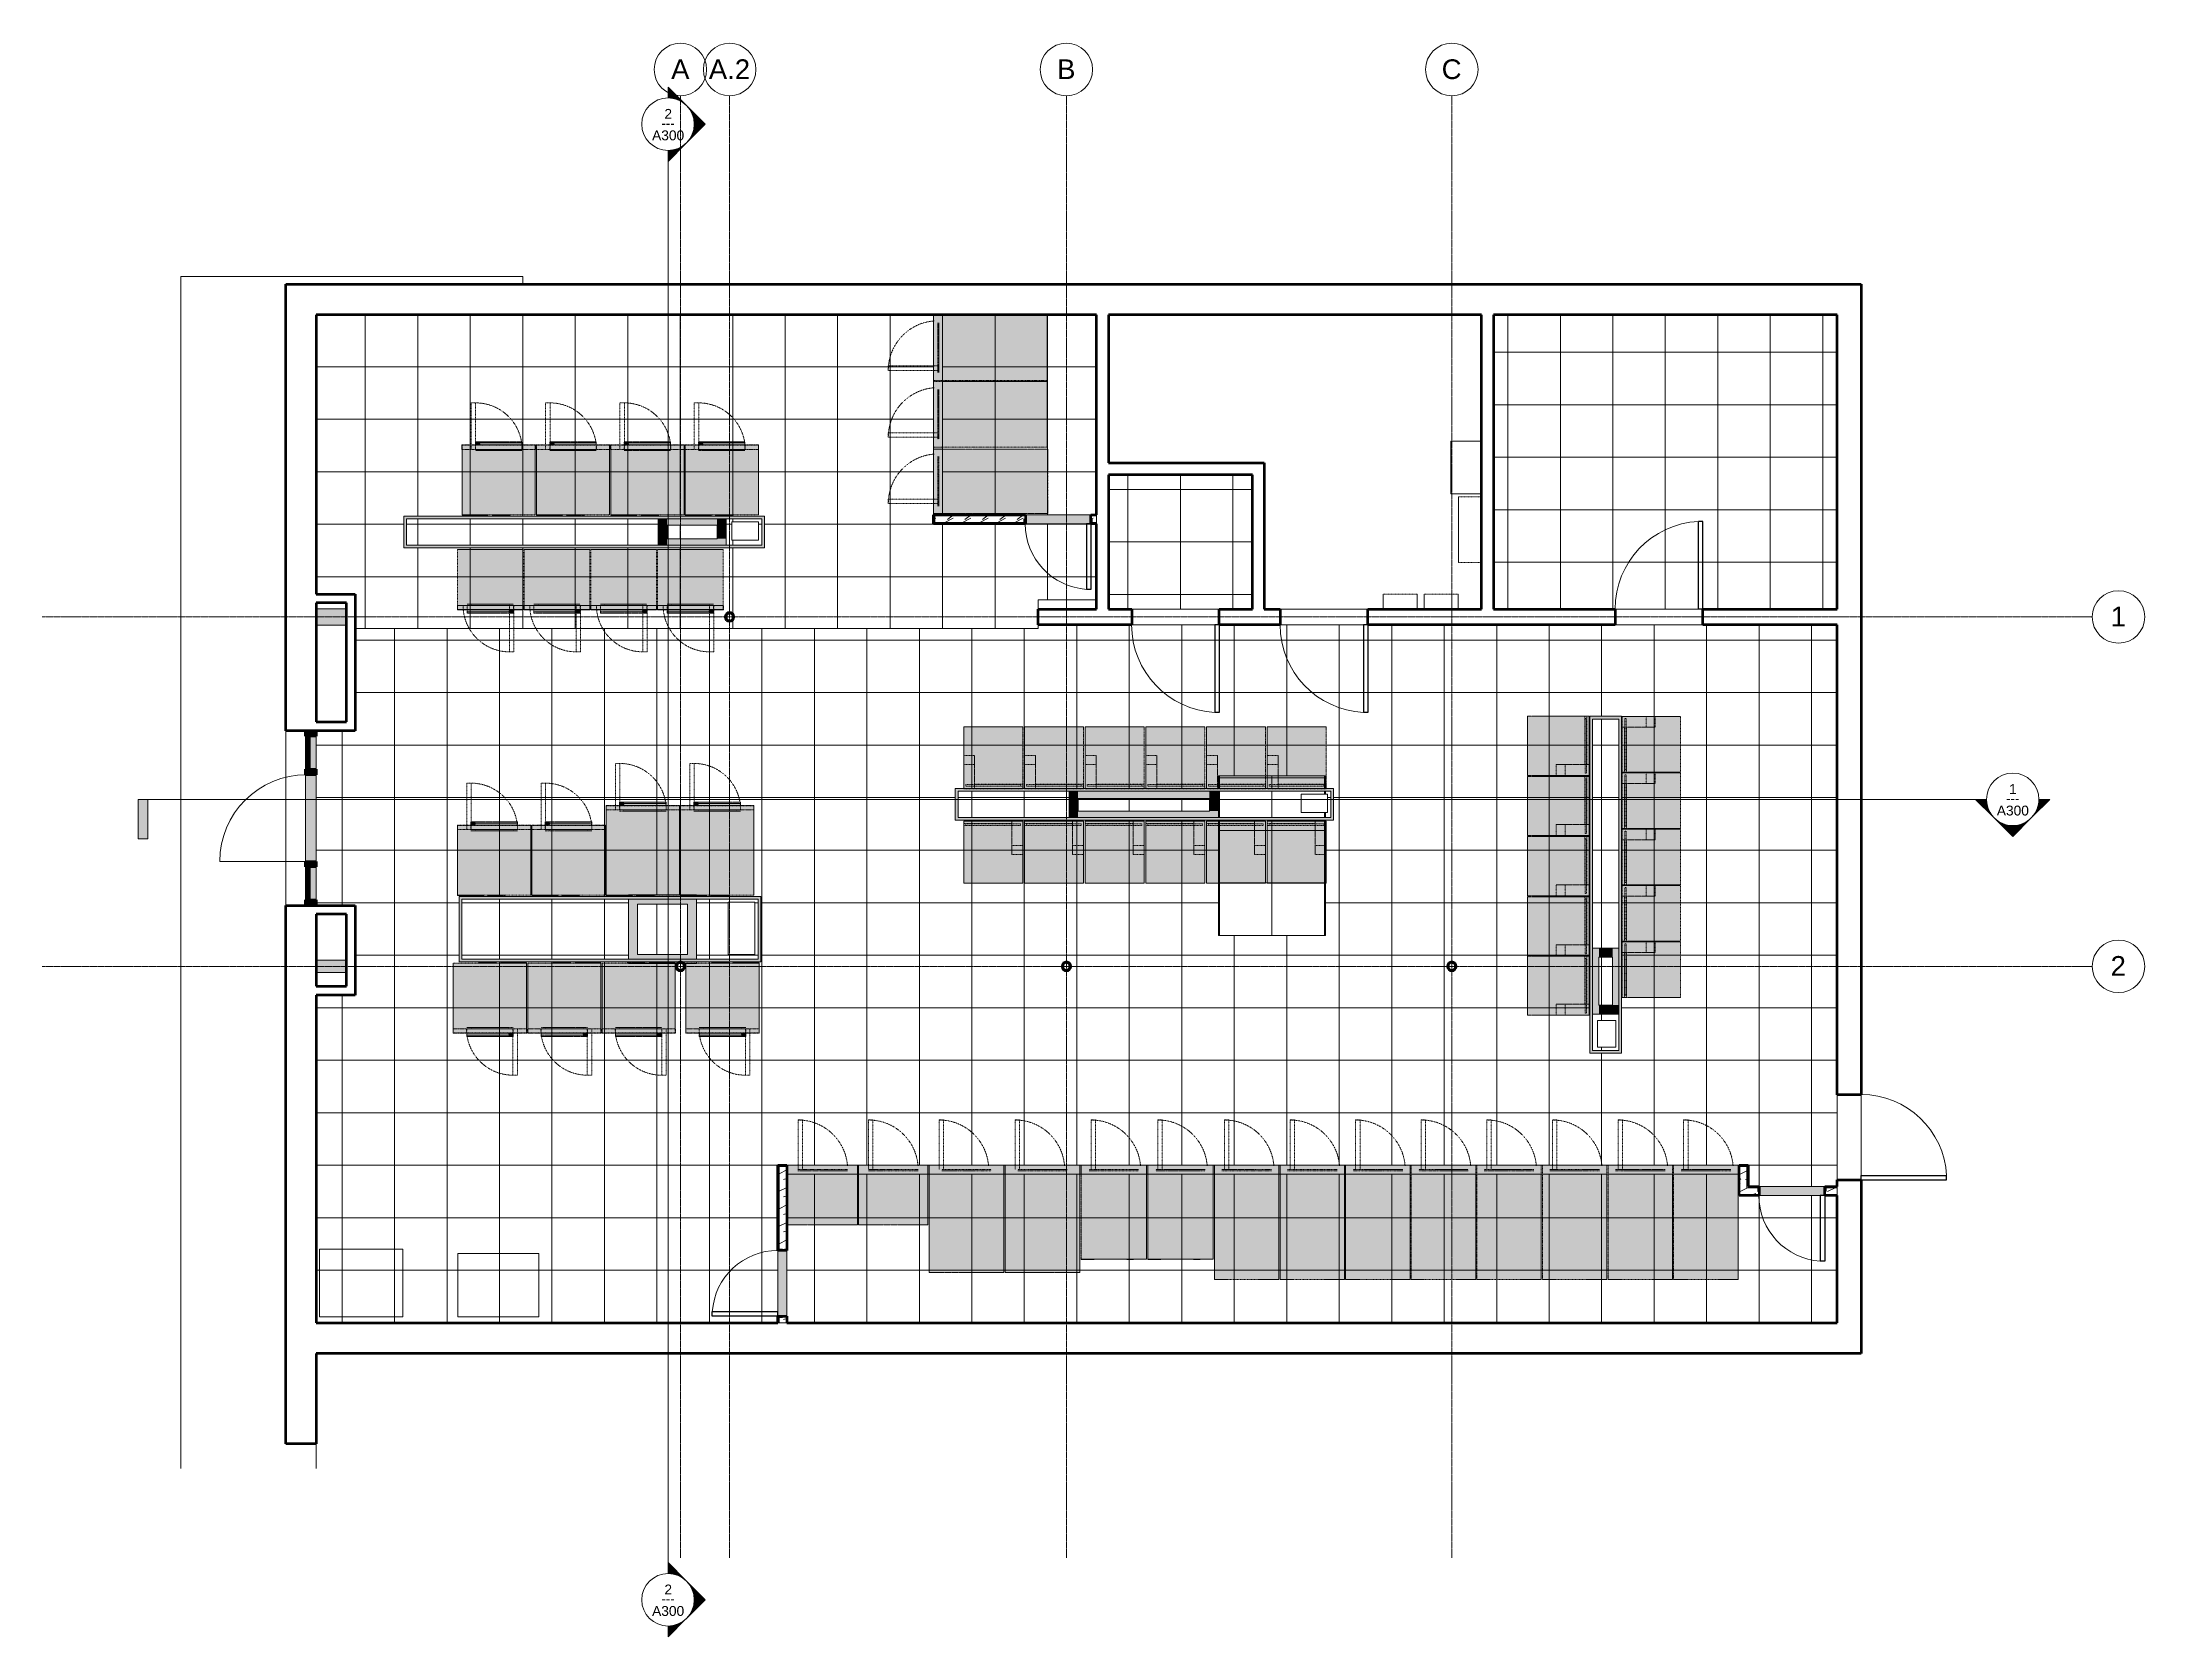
# Model space of a CAD drawing. Header units: inches. Extents: x 12491 to 13453, y 1814 to 2543.
import ezdxf

# ---------------------------------------------------------------- set-up
doc = ezdxf.new("R2010")
doc.units = ezdxf.units.IN
doc.header["$MEASUREMENT"] = 0
doc.linetypes.add('Dash 1_16_', pattern=[0.125, 0.0625, -0.0625])
doc.linetypes.add('Grid Line 1_2_', pattern=[0.875, 0.5, -0.125, 0.125, -0.125])
for name, color, linetype, lineweight in [('A-CLNG', 13, 'Continuous', 18), ('A-CLNG-PATT', 13, 'Continuous', 18), ('A-DOOR', 31, 'Continuous', 18), ('A-DOOR-1', 31, 'Continuous', 9), ('A-DOOR-2', 31, 'Continuous', 30), ('A-GLAZ-CURT', 52, 'Continuous', 9), ('A-GLAZ-CURT-1', 52, 'Continuous', 60), ('A-GLAZ-CWMG', 51, 'Continuous', 9), ('A-GLAZ-CWMG-1', 51, 'Continuous', 60), ('A-ROOF', 132, 'Continuous', 18), ('A-WALL', 113, 'Continuous', 18), ('A-WALL-1', 113, 'Continuous', 60), ('A-WALL-PATT-1', 111, 'Continuous', 9), ('E-ELEC-EQPM-1', 251, 'Dash 1_16_', 18), ('G-ANNO-SYMB', 111, 'Continuous', 9), ('I-WALL', 2, 'Continuous', 18), ('I-WALL-1', 2, 'Continuous', 60), ('M-EQPM-1', 251, 'Dash 1_16_', 18), ('S-BEAM', 12, 'Continuous', 9), ('S-COLS', 52, 'Continuous', 9), ('S-COLS-1', 52, 'Continuous', 60), ('S-GRID-1', 1, 'Grid Line 1_2_', 9), ('S-GRID-IDEN', 1, 'Continuous', 9)]:
    doc.layers.add(name, color=color, linetype=linetype, lineweight=lineweight)
for name, color, linetype, lineweight, transparency in [('M-EQPM-2', 8, 'Dash 1_16_', 18, 1), ('M-EQPM-3', 10, 'Dash 1_16_', 18, 1), ('M-EQPM-4', 254, 'Dash 1_16_', 18, 1)]:
    doc.layers.add(name, color=color, linetype=linetype, lineweight=lineweight, transparency=transparency)
doc.styles.add('Arial', font='arial.ttf', dxfattribs={"height": 4.5})
doc.styles.add('Arial_1', font='arial.ttf', dxfattribs={"height": 9})
doc.styles.add('Century Gothic', font='ufonts.com_century-gothic.ttf', dxfattribs={"height": 4.5})
pattern_1 = [(45, (0, 0), (-4.7517576, 4.7517576), []), (45, (0, 7.2), (-4.7517576, 4.7517576), [])]
pattern_2 = [(216.87, (3.199, 7.997), (23.98977143, 15.99364286), [3.998, -35.986]), (206.565, (7.997, 5.598), (-7.9970807, -7.9966192), [8.941, -8.941]), (198.435, (7.997, 1.599), (-15.9938446, -7.99709826), [5.058, -20.23])]
pattern_3 = [(0, (0, 0), (15.36, 3.84), [0.634, -10.886, 0.634, -10.886, -61.44]), (0, (0, 0), (15.36, 3.84), [-23.04, 0.634, -22.406, 0.634, -10.886, -26.88]), (0, (0, 0), (15.36, 3.84), [-57.6, 0.634, -7.046, 0.634, -18.566]), (120, (5.76, 1.92), (-11.0055376, 11.3821502), [0.634, -10.886, 0.634, -10.886, -61.44]), (120, (5.76, 1.92), (-11.0055376, 11.3821502), [-23.04, 0.634, -22.406, 0.634, -10.886, -26.88]), (120, (5.76, 1.92), (-11.0055376, 11.3821502), [-57.6, 0.634, -7.046, 0.634, -18.566]), (240, (7.68, 9.6), (-4.3544624, -15.2221502), [0.634, -10.886, 0.634, -10.886, -61.44]), (240, (7.68, 9.6), (-4.3544624, -15.2221502), [-23.04, 0.634, -22.406, 0.634, -10.886, -26.88]), (240, (7.68, 9.6), (-4.3544624, -15.2221502), [-57.6, 0.634, -7.046, 0.634, -18.566])]

msp = doc.modelspace()

# ---------------------------------------------------------------- texts
at = {"layer": 'G-ANNO-SYMB', "char_height": 4.5, "attachment_point": 1}
for s, insert, width, style in [('2', (12775.23, 2512.3), 4.242, 'Arial'), ('A300', (12769.61, 2502.48), 17.877, 'Arial'), ('---', (12773.9, 2508.05), 7.7265, 'Century Gothic'), ('1', (13390.16, 2203.66), 4.242, 'Arial'), ('A300', (13384.54, 2193.84), 17.877, 'Arial'), ('---', (13388.83, 2199.41), 7.7265, 'Century Gothic'), ('2', (12775.23, 1837.77), 4.242, 'Arial'), ('A300', (12769.61, 1827.95), 17.877, 'Arial'), ('---', (12773.9, 1833.52), 7.7265, 'Century Gothic')]:
    msp.add_mtext(s, dxfattribs=dict(at, insert=insert, width=width, style=style))
at = {"layer": 'S-GRID-IDEN', "char_height": 9, "attachment_point": 1, "style": 'Arial_1'}
for s, insert, width in [('A', (12778.31, 2534.97), 10.1505), ('A.2', (12795.55, 2534.97), 22.8765), ('B', (12954.81, 2534.97), 10.1505), ('C', (13130.68, 2534.97), 11.0595), ('1', (13436.58, 2284.78), 8.484), ('2', (13436.58, 2125.06), 8.484)]:
    msp.add_mtext(s, dxfattribs=dict(at, insert=insert, width=width))

# ---------------------------------------------------------------- blocks, each defined once
blk = doc.blocks.new('Single-Flush1 - Existing 3_ 4_ x 7_ 0_-919284-REFLECTED CEILING PLAN - 1ST FLOOR')
at = {"layer": 'A-DOOR-1'}
blk.add_arc((20, 3.62), 40.07, 92.86122, 180, dxfattribs=at)
at = {"layer": 'A-DOOR-2'}
for p, q in [((18, 3.62), (18, 43.64)), ((20, 43.64), (18, 43.64)), ((20, 3.62), (20, 43.64)), ((20, 3.62), (18, 3.62))]:
    blk.add_line(p, q, dxfattribs=at)
blk = doc.blocks.new('Single-Flush1 - Existing 39_ x 83_-865413-REFLECTED CEILING PLAN - 1ST FLOOR')
at = {"layer": 'A-DOOR-1'}
blk.add_arc((19.5, 5.5), 39.07, 92.93452, 180, dxfattribs=at)
at = {"layer": 'A-DOOR-2'}
for p, q in [((17.5, 5.5), (17.5, 44.52)), ((19.5, 44.52), (17.5, 44.52)), ((19.5, 5.5), (19.5, 44.52)), ((19.5, 5.5), (17.5, 5.5))]:
    blk.add_line(p, q, dxfattribs=at)
blk = doc.blocks.new('System Panel - Glazed-925647-REFLECTED CEILING PLAN - 1ST FLOOR')
at = {"layer": 'A-GLAZ-CURT'}
blk.add_hatch(color=256, dxfattribs=at).paths.add_polyline_path([(-7.55, 0.75), (7.55, 0.75), (7.55, 1.75), (-7.55, 1.75)], flags=0)
at = {"layer": 'A-GLAZ-CURT-1'}
for p, q in [((-7.55, 0.75), (-7.55, 1.75)), ((-7.55, 1.75), (7.55, 1.75)), ((7.55, 0.75), (-7.55, 0.75)), ((7.55, 1.75), (7.55, 0.75))]:
    blk.add_line(p, q, dxfattribs=at)
blk = doc.blocks.new('System Panel - Glazed-925648-REFLECTED CEILING PLAN - 1ST FLOOR')
at = {"layer": 'A-GLAZ-CURT'}
blk.add_hatch(color=256, dxfattribs=at).paths.add_polyline_path([(-7.56, 0.75), (7.56, 0.75), (7.56, 1.75), (-7.56, 1.75)], flags=0)
at = {"layer": 'A-GLAZ-CURT-1'}
for p, q in [((-7.56, 0.75), (-7.56, 1.75)), ((-7.56, 1.75), (7.56, 1.75)), ((7.56, 0.75), (-7.56, 0.75)), ((7.56, 1.75), (7.56, 0.75))]:
    blk.add_line(p, q, dxfattribs=at)
blk = doc.blocks.new('Rectangular Mullion - 2_5_ x 5_ rectangular-865443-REFLECTED CEILING PLAN - 1ST FLOOR')
at = {"layer": 'A-GLAZ-CWMG'}
h = blk.add_hatch(color=256, dxfattribs=at)
h.paths.add_polyline_path([(12611.06, 2210.47), (12611.81, 2210.47), (12611.81, 2225.59), (12611.06, 2225.59)], flags=0)
h.paths.add_polyline_path([(12612.81, 2210.47), (12616.06, 2210.47), (12616.06, 2225.59), (12612.81, 2225.59)], flags=0)
for p, q in [((12611.06, 2210.47), (12611.06, 2225.59)), ((12616.06, 2210.47), (12616.06, 2225.59)), ((12611.06, 2210.47), (12611.81, 2210.47)), ((12612.81, 2210.47), (12616.06, 2210.47))]:
    blk.add_line(p, q, dxfattribs=at)
blk = doc.blocks.new('Rectangular Mullion - 2_5_ x 5_ rectangular-869629-REFLECTED CEILING PLAN - 1ST FLOOR')
at = {"layer": 'A-GLAZ-CWMG'}
blk.add_hatch(color=256, dxfattribs=at).paths.add_polyline_path([(-2.5, -2.5), (-2.5, 2.5), (0, 2.5), (0, -2.5)], flags=0)
at = {"layer": 'A-GLAZ-CWMG-1'}
for p, q in [((0, 2.5), (-2.5, 2.5)), ((-2.5, 2.5), (-2.5, -2.5)), ((0, -2.5), (0, 2.5)), ((-2.5, -2.5), (0, -2.5))]:
    blk.add_line(p, q, dxfattribs=at)
blk = doc.blocks.new('Rectangular Mullion - 2_5_ x 5_ rectangular-869616-REFLECTED CEILING PLAN - 1ST FLOOR')
at = {"layer": 'A-GLAZ-CWMG'}
blk.add_hatch(color=256, dxfattribs=at).paths.add_polyline_path([(0, 2.5), (-2.5, 2.5), (-2.5, -2.5), (0, -2.5)], flags=0)
at = {"layer": 'A-GLAZ-CWMG-1'}
for p, q in [((-2.5, 2.5), (0, 2.5)), ((-2.5, -2.5), (-2.5, 2.5)), ((0, 2.5), (0, -2.5)), ((0, -2.5), (-2.5, -2.5))]:
    blk.add_line(p, q, dxfattribs=at)
blk = doc.blocks.new('Rectangular Mullion - 2_5_ x 5_ rectangular-869595-REFLECTED CEILING PLAN - 1ST FLOOR')
at = {"layer": 'A-GLAZ-CWMG'}
blk.add_hatch(color=256, dxfattribs=at).paths.add_polyline_path([(-1.25, 2.5), (1.25, 2.5), (1.25, -2.5), (-1.25, -2.5)], flags=0)
at = {"layer": 'A-GLAZ-CWMG-1'}
for p, q in [((1.25, 2.5), (-1.25, 2.5)), ((-1.25, 2.5), (-1.25, -2.5)), ((1.25, -2.5), (1.25, 2.5)), ((-1.25, -2.5), (1.25, -2.5))]:
    blk.add_line(p, q, dxfattribs=at)
blk = doc.blocks.new('Door-Curtain-Wall-Single-Glass - Door-Curtain-Wall-Single-Glass-891260-REFLECTED CEILING PLAN - 1ST FLOOR')
at = {"layer": 'A-DOOR-1'}
blk.add_line((19.82, -2), (19.82, -41.63), dxfattribs=at)
blk.add_arc((19.82, -2), 39.63, 180, 270, dxfattribs=at)
blk = doc.blocks.new('Rectangular Mullion - 2_5_ x 5_ rectangular-882154-REFLECTED CEILING PLAN - 1ST FLOOR')
at = {"layer": 'A-GLAZ-CWMG'}
h = blk.add_hatch(color=256, dxfattribs=at)
h.paths.add_polyline_path([(12611.81, 2150.74), (12611.81, 2165.83), (12611.06, 2165.83), (12611.06, 2150.74)], flags=0)
h.paths.add_polyline_path([(12612.81, 2150.74), (12616.06, 2150.74), (12616.06, 2165.83), (12612.81, 2165.83), (12612.81, 2154.42)], flags=0)
for p, q in [((12611.06, 2150.74), (12611.06, 2165.83)), ((12616.06, 2150.74), (12616.06, 2165.83))]:
    blk.add_line(p, q, dxfattribs=at)
blk = doc.blocks.new('Rectangular Mullion - 2_5_ x 5_ rectangular-868016-REFLECTED CEILING PLAN - 1ST FLOOR')
at = {"layer": 'A-GLAZ-CWMG'}
blk.add_hatch(color=256, dxfattribs=at).paths.add_polyline_path([(12611.06, 2168.33), (12616.06, 2168.33), (12616.06, 2207.96), (12611.06, 2207.96), (12611.06, 2192.08)], flags=0)
for p, q in [((12611.06, 2168.33), (12611.06, 2207.96)), ((12616.06, 2168.33), (12616.06, 2207.96))]:
    blk.add_line(p, q, dxfattribs=at)
blk = doc.blocks.new('Single-Flush1 - Existing 3_ 4_ x 7_ 0_-897477-REFLECTED CEILING PLAN - 1ST FLOOR')
at = {"layer": 'A-DOOR-1'}
blk.add_arc((20, -3.62), 40.07, 180, 267.13878, dxfattribs=at)
at = {"layer": 'A-DOOR-2'}
for p, q in [((18, -3.62), (18, -43.64)), ((20, -3.62), (18, -3.62)), ((20, -3.62), (20, -43.64)), ((20, -43.64), (18, -43.64))]:
    blk.add_line(p, q, dxfattribs=at)
blk = doc.blocks.new('W-Wide Flange - W10X22-921928-REFLECTED CEILING PLAN - 1ST FLOOR')
at = {"layer": 'S-BEAM'}
blk.add_hatch(color=256, dxfattribs=at).paths.add_polyline_path([(12616.06, 2117.49), (12629.82, 2117.49), (12629.82, 2123.24), (12616.06, 2123.24)], flags=0)
for p, q in [((12629.82, 2123.24), (12616.06, 2123.24)), ((12629.82, 2117.49), (12616.06, 2117.49))]:
    blk.add_line(p, q, dxfattribs=at)
blk = doc.blocks.new('_Stacked Dryer - D5 - MDG32PC-910682-REFLECTED CEILING PLAN - 1ST FLOOR')
at = {"layer": 'M-EQPM-2'}
for points in [[(-1.64, 52.06), (-4.64, 52.06), (-4.64, 52), (-1.64, 52)], [(19.36, 52.06), (13.36, 52.06), (13.36, 52), (19.36, 52)]]:
    blk.add_hatch(color=256, dxfattribs=at).paths.add_polyline_path(points, flags=0)
at = {"layer": 'M-EQPM-3'}
for points in [[(19.36, 8.58), (19.36, 52), (-10.64, 52), (-10.64, 0), (19.36, 0)], [(15.7, 2), (15.7, 2.5), (-6.98, 2.5), (-6.98, 2), (15.45, 2)]]:
    blk.add_hatch(color=256, dxfattribs=at).paths.add_polyline_path(points, flags=0)
at = {"layer": 'M-EQPM-1'}
for p, q in [((-4.64, 52), (-10.64, 52)), ((-10.64, 52), (-10.64, 4.12)), ((-10.64, 0), (-10.64, 52)), ((-10.64, 52), (19.36, 52)), ((-1.64, 52.06), (-4.64, 52.06)), ((-4.64, 52.06), (-1.64, 52.06)), ((-4.64, 52.06), (-4.64, 52)), ((-4.64, 52.06), (-4.64, 52)), ((-1.64, 52), (-4.64, 52)), ((-4.64, 52), (-1.64, 52)), ((-1.64, 52), (-4.64, 52)), ((-1.64, 52), (-1.64, 52.06)), ((-1.64, 52.06), (-1.64, 52)), ((13.36, 52), (-1.64, 52)), ((19.36, 52.06), (13.36, 52.06)), ((13.36, 52.06), (19.36, 52.06)), ((13.36, 52.06), (13.36, 52)), ((13.36, 52.06), (13.36, 52)), ((19.36, 52), (13.36, 52)), ((13.36, 52), (19.36, 52)), ((19.36, 52), (13.36, 52)), ((19.36, 52), (19.36, 52.06)), ((19.36, 52.06), (19.36, 52)), ((19.36, 4.12), (19.36, 52)), ((19.36, 52), (19.36, 0)), ((19.36, 0), (-10.64, 0)), ((19.24, 0), (-10.51, 0)), ((-7.51, 0), (16.24, 0)), ((-3.23, 2.5), (-6.98, 2.5)), ((-6.98, 2.5), (0.86, 2.5)), ((0.86, 2), (-6.98, 2)), ((-6.98, 2), (14.72, 2)), ((-4.94, 0), (13.67, 0)), ((13.67, 0), (-4.94, 0)), ((13.67, 0), (-4.94, 0)), ((-4.94, 0), (13.67, 0)), ((-1.31, 2.5), (-3.23, 2.5)), ((15.45, 2.5), (-1.31, 2.5)), ((0.86, 2.5), (15.7, 2.5)), ((5.55, 2), (0.86, 2)), ((7.86, 2), (5.55, 2)), ((11.95, 2), (7.86, 2)), ((13.53, 2), (11.95, 2)), ((12.77, 2), (12.77, -20.68)), ((15.45, 2), (13.53, 2)), ((14.72, 2), (15.45, 2)), ((14.77, -20.68), (14.77, 2)), ((15.7, 2.5), (15.45, 2.5)), ((15.7, 2), (15.45, 2)), ((15.45, 2), (15.7, 2)), ((-10.64, 0), (19.36, 0)), ((-10.51, 0), (-7.51, 0)), ((13.66, 0), (-4.94, 0)), ((-4.94, 0), (13.66, 0)), ((16.24, 0), (19.24, 0)), ((12.77, -20.68), (14.77, -20.68))]:
    blk.add_line(p, q, dxfattribs=at)
blk.add_arc((14.77, 2), 22.68, 184.37909, 270, dxfattribs=at)
blk = doc.blocks.new('_Stacked Dryer - D5 - MDG32PC-V1-REFLECTED CEILING PLAN - 1ST FLOOR')
at = {"layer": 'M-EQPM-2'}
for points in [[(-1.64, 52.06), (-4.64, 52.06), (-4.64, 52), (-1.64, 52)], [(19.36, 52.06), (13.36, 52.06), (13.36, 52), (19.36, 52)]]:
    blk.add_hatch(color=256, dxfattribs=at).paths.add_polyline_path(points, flags=0)
at = {"layer": 'M-EQPM-3'}
for points in [[(19.36, 0), (19.36, 52), (-10.64, 52), (-10.64, 0), (-10.47, 0)], [(15.7, 2.5), (-6.98, 2.5), (-6.98, 2), (15.7, 2)]]:
    blk.add_hatch(color=256, dxfattribs=at).paths.add_polyline_path(points, flags=0)
at = {"layer": 'M-EQPM-1'}
for p, q in [((-4.64, 52), (-10.64, 52)), ((-10.64, 0), (-10.64, 52)), ((-10.64, 52), (19.36, 52)), ((-1.64, 52.06), (-4.64, 52.06)), ((-4.64, 52.06), (-1.64, 52.06)), ((-4.64, 52.06), (-4.64, 52)), ((-4.64, 52.06), (-4.64, 52)), ((-1.64, 52), (-4.64, 52)), ((-4.64, 52), (-1.64, 52)), ((-1.64, 52), (-4.64, 52)), ((-1.64, 52), (-1.64, 52.06)), ((-1.64, 52.06), (-1.64, 52)), ((13.36, 52), (-1.64, 52)), ((19.36, 52.06), (13.36, 52.06)), ((13.36, 52.06), (19.36, 52.06)), ((13.36, 52.06), (13.36, 52)), ((13.36, 52.06), (13.36, 52)), ((19.36, 52), (13.36, 52)), ((13.36, 52), (19.36, 52)), ((19.36, 52), (13.36, 52)), ((19.36, 52), (19.36, 52.06)), ((19.36, 52.06), (19.36, 52)), ((19.36, 4.12), (19.36, 52)), ((19.36, 52), (19.36, 0)), ((19.36, 0), (-10.64, 0)), ((19.24, 0), (-10.51, 0)), ((-7.51, 0), (16.24, 0)), ((15.7, 2.5), (-6.98, 2.5)), ((-6.98, 2.5), (-6.73, 2.5)), ((5.55, 2), (-6.98, 2)), ((-6.98, 2), (-6.73, 2)), ((-6.73, 2.5), (7.86, 2.5)), ((-6.73, 2), (-6, 2)), ((-6, 2), (11.95, 2)), ((-4.94, 0), (-3.63, 0)), ((13.67, 0), (-4.94, 0)), ((3.3, 0), (-4.94, 0)), ((-4.94, 0), (13.67, 0)), ((-0.67, 0), (-3.62, 0)), ((1.23, 0), (-0.67, 0)), ((5.42, 0), (1.23, 0)), ((7.49, 0), (5.42, 0)), ((15.7, 2), (5.55, 2)), ((11.04, 0), (7.49, 0)), ((7.86, 2.5), (15.7, 2.5)), ((11.95, 2), (15.7, 2)), ((12.35, 0), (13.24, 0)), ((12.77, 2), (12.77, -20.68)), ((13.24, 0), (13.67, 0)), ((14.77, -20.68), (14.77, 2)), ((-10.64, 0), (19.36, 0)), ((-10.51, 0), (-7.51, 0)), ((-3.62, 0), (-4.94, 0)), ((-4.94, 0), (13.66, 0)), ((-3.63, 0), (12.35, 0)), ((13.67, 0), (3.3, 0)), ((13.66, 0), (11.04, 0)), ((16.24, 0), (19.24, 0)), ((12.77, -20.68), (14.77, -20.68))]:
    blk.add_line(p, q, dxfattribs=at)
blk.add_arc((14.77, 2), 22.68, 184.37909, 270, dxfattribs=at)
blk = doc.blocks.new('Electric Panel - Generic - Electric Panel - Generic-968227-REFLECTED CEILING PLAN - 1ST FLOOR')
at = {"layer": 'E-ELEC-EQPM-1'}
for p, q in [((15.5, 6.75), (0, 6.75)), ((0, 6.75), (0, 0)), ((0, 0), (0, 6.75)), ((0, 6.75), (15.5, 6.75)), ((15.5, 0), (0, 0)), ((15.5, 0), (15.5, 6.75)), ((15.5, 6.75), (15.5, 0))]:
    blk.add_line(p, q, dxfattribs=at)
blk = doc.blocks.new('Electric Panel - Generic - Electric Panel - Generic-968228-REFLECTED CEILING PLAN - 1ST FLOOR')
at = {"layer": 'E-ELEC-EQPM-1'}
for p, q in [((0, 0), (0, -10.5)), ((0, -10.5), (0, 0)), ((0, 0), (30, 0)), ((30, -10.5), (30, 0)), ((30, 0), (30, -10.5)), ((0, -10.5), (30, -10.5)), ((30, -10.5), (0, -10.5))]:
    blk.add_line(p, q, dxfattribs=at)
blk = doc.blocks.new('Electric Panel - Generic - Electric Panel - Generic-968229-REFLECTED CEILING PLAN - 1ST FLOOR')
at = {"layer": 'E-ELEC-EQPM-1'}
for p, q in [((0, 0), (0, -14)), ((0, -14), (0, 0)), ((0, 0), (24, 0)), ((24, -14), (24, 0)), ((24, 0), (24, -14)), ((0, -14), (24, -14)), ((24, -14), (0, -14))]:
    blk.add_line(p, q, dxfattribs=at)
blk = doc.blocks.new('Vending Machine - Generic - 1-918852-REFLECTED CEILING PLAN - 1ST FLOOR')
at = {"layer": 'E-ELEC-EQPM-1'}
for p, q in [((37, 29), (0, 29)), ((0, 29), (0, 0)), ((0, 0), (0, 29)), ((0, 29), (37, 29)), ((37, 0), (37, 29)), ((37, 29), (37, 0)), ((0, 0), (37, 0)), ((37, 0), (0, 0))]:
    blk.add_line(p, q, dxfattribs=at)
blk = doc.blocks.new('Vending Machine - Generic - 2-918854-REFLECTED CEILING PLAN - 1ST FLOOR')
at = {"layer": 'E-ELEC-EQPM-1'}
for p, q in [((38, 31), (0, 31)), ((0, 31), (0, 0)), ((0, 0), (0, 31)), ((0, 31), (38, 31)), ((38, 0), (38, 31)), ((38, 31), (38, 0)), ((0, 0), (38, 0)), ((38, 0), (0, 0))]:
    blk.add_line(p, q, dxfattribs=at)
blk = doc.blocks.new('W-Wide Flange - ODD SIZE _8 3_8_ D x 7 1_2_ W_-924690-REFLECTED CEILING PLAN - 1ST FLOOR')
at = {"layer": 'S-BEAM'}
h = blk.add_hatch(color=256, dxfattribs=at)
h.paths.add_polyline_path([(168.03, 3.75), (154.26, 3.75), (154.26, -3.75), (168.03, -3.75)], flags=0)
h.paths.add_polyline_path([(-162.11, 3.75), (-175.01, 3.75), (-175.01, 3.62), (-162.11, 3.62)], flags=0)
h.paths.add_polyline_path([(-162.11, -3.63), (-175.01, -3.63), (-175.01, -3.75), (-162.11, -3.75)], flags=0)
for p, q in [((-175.01, 3.75), (-175.01, 3.62)), ((-175.01, 3.75), (-162.11, 3.75)), ((154.26, 3.75), (168.03, 3.75)), ((-175.01, -3.63), (-175.01, -3.75)), ((-175.01, -3.75), (-162.11, -3.75)), ((154.26, -3.75), (168.03, -3.75))]:
    blk.add_line(p, q, dxfattribs=at)
blk = doc.blocks.new('_Front Washer - MAH21-907727-REFLECTED CEILING PLAN - 1ST FLOOR')
at = {"layer": 'M-EQPM-3'}
for points in [[(12.86, 13.05), (17.86, 13.05), (17.86, 28.25), (-9.14, 28.25), (-9.14, 26.25), (12.86, 26.25), (12.86, 14.79)], [(17.86, 0), (17.86, 28.25), (-9.14, 28.25), (-9.14, 0), (11.9, 0)]]:
    blk.add_hatch(color=256, dxfattribs=at).paths.add_polyline_path(points, flags=0)
at = {"layer": 'M-EQPM-1'}
for p, q in [((-9.14, 28.25), (17.86, 28.25)), ((-9.14, 26.25), (-9.14, 28.25)), ((-9.14, 27.16), (-9.14, 28.25)), ((-9.14, 28.25), (12.86, 28.25)), ((17.86, 28.25), (-9.14, 28.25)), ((-9.14, 28.25), (-9.14, 0)), ((-9.14, 0), (-9.14, 28.25)), ((-9.14, 28.25), (17.86, 28.25)), ((-9.14, 26.25), (-9.14, 27.16)), ((-9.14, 27.16), (12.86, 27.16)), ((12.86, 26.25), (-9.14, 26.25)), ((-8.14, 26.37), (-8.14, 27.03)), ((-8.14, 27.03), (16.86, 27.03)), ((16.86, 26.37), (-8.14, 26.37)), ((12.86, 17.19), (12.86, 28.25)), ((12.86, 28.25), (12.86, 27.16)), ((17.86, 28.25), (12.86, 28.25)), ((12.86, 27.16), (12.86, 26.25)), ((12.86, 26.25), (12.86, 13.05)), ((16.86, 27.03), (16.86, 26.37)), ((17.86, 28.25), (17.86, 17.19)), ((17.86, 13.05), (17.86, 28.25)), ((17.86, 0), (17.86, 28.25)), ((17.86, 28.25), (17.86, 0)), ((12.86, 13.05), (12.86, 17.19)), ((12.86, 17.19), (17.86, 17.19)), ((12.86, 13.05), (17.86, 13.05)), ((17.86, 17.19), (17.86, 13.05)), ((-9.14, 0), (17.86, 0)), ((17.86, 0), (-9.14, 0))]:
    blk.add_line(p, q, dxfattribs=at)
blk = doc.blocks.new('_Front Washer - MAH21-V2-REFLECTED CEILING PLAN - 1ST FLOOR')
at = {"layer": 'M-EQPM-3'}
for points in [[(-3.18, 28.25), (-9.14, 28.25), (-9.14, 0), (17.86, 0), (17.86, 28.25), (9.96, 28.25)], [(9.96, 28.12), (-9.14, 28.12), (-9.14, 26.25), (12.86, 26.25), (12.86, 13.05), (17.86, 13.05), (17.86, 28.12), (16.52, 28.12)]]:
    blk.add_hatch(color=256, dxfattribs=at).paths.add_polyline_path(points, flags=0)
at = {"layer": 'M-EQPM-1'}
for p, q in [((-9.14, 0), (-9.14, 28.25)), ((-9.14, 28.25), (17.86, 28.25)), ((-9.14, 26.25), (-9.14, 28.12)), ((-9.14, 27.16), (-9.14, 28.12)), ((-9.14, 28.12), (-9.14, 0)), ((-9.14, 26.25), (-9.14, 27.16)), ((-9.14, 27.16), (12.86, 27.16)), ((12.86, 26.25), (-9.14, 26.25)), ((-8.14, 26.37), (-8.14, 27.03)), ((-8.14, 27.03), (16.86, 27.03)), ((16.86, 26.37), (-8.14, 26.37)), ((12.86, 17.19), (12.86, 28.12)), ((12.86, 28.12), (12.86, 27.16)), ((12.86, 27.16), (12.86, 26.25)), ((12.86, 26.25), (12.86, 13.05)), ((16.86, 27.03), (16.86, 26.37)), ((17.86, 28.25), (17.86, 0)), ((17.86, 28.12), (17.86, 17.19)), ((17.86, 13.05), (17.86, 28.12)), ((17.86, 0), (17.86, 28.12)), ((12.86, 13.05), (12.86, 17.19)), ((12.86, 17.19), (17.86, 17.19)), ((12.86, 13.05), (17.86, 13.05)), ((17.86, 17.19), (17.86, 13.05)), ((-9.14, 0), (17.86, 0)), ((17.86, 0), (-9.14, 0))]:
    blk.add_line(p, q, dxfattribs=at)
blk = doc.blocks.new('_Front Washer - MAT12-877467-REFLECTED CEILING PLAN - 1ST FLOOR')
at = {"layer": 'M-EQPM-3'}
for points in [[(-8.39, 24.75), (12.11, 24.75), (12.11, 11.55), (17.11, 11.55), (17.11, 26.75), (-8.39, 26.75)], [(-8.39, 0), (17.11, 0), (17.11, 26.75), (-8.39, 26.75), (-8.39, 17.74)]]:
    blk.add_hatch(color=256, dxfattribs=at).paths.add_polyline_path(points, flags=0)
at = {"layer": 'M-EQPM-1'}
for p, q in [((-8.39, 26.75), (17.11, 26.75)), ((-8.39, 24.75), (-8.39, 26.75)), ((-8.39, 25.66), (-8.39, 26.75)), ((-8.39, 26.75), (12.11, 26.75)), ((17.11, 26.75), (-8.39, 26.75)), ((-8.39, 26.75), (-8.39, 0)), ((-8.39, 0), (-8.39, 26.75)), ((-8.39, 26.75), (17.11, 26.75)), ((-8.39, 24.75), (-8.39, 25.66)), ((-8.39, 25.66), (12.11, 25.66)), ((12.11, 24.75), (-8.39, 24.75)), ((-7.39, 24.84), (-7.39, 25.56)), ((-7.39, 25.56), (16.11, 25.56)), ((16.11, 24.84), (-7.39, 24.84)), ((12.11, 15.69), (12.11, 26.75)), ((12.11, 26.75), (12.11, 25.66)), ((17.11, 26.75), (12.11, 26.75)), ((12.11, 25.66), (12.11, 24.75)), ((12.11, 24.75), (12.11, 11.55)), ((16.11, 25.56), (16.11, 24.84)), ((17.11, 26.75), (17.11, 15.69)), ((17.11, 11.55), (17.11, 26.75)), ((17.11, 0), (17.11, 26.75)), ((17.11, 26.75), (17.11, 0)), ((12.11, 11.55), (12.11, 15.69)), ((12.11, 15.69), (17.11, 15.69)), ((12.11, 11.55), (17.11, 11.55)), ((17.11, 15.69), (17.11, 11.55)), ((-8.39, 0), (17.11, 0)), ((17.11, 0), (-8.39, 0))]:
    blk.add_line(p, q, dxfattribs=at)
blk = doc.blocks.new('_Front Washer - MAT12-V3-REFLECTED CEILING PLAN - 1ST FLOOR')
at = {"layer": 'M-EQPM-3'}
for points in [[(-8.39, 24.75), (12.11, 24.75), (12.11, 11.55), (17.11, 11.55), (17.11, 26.75), (-8.39, 26.75)], [(-8.39, 0), (17.11, 0), (17.11, 26.75), (-8.39, 26.75), (-8.39, 17.74)]]:
    blk.add_hatch(color=256, dxfattribs=at).paths.add_polyline_path(points, flags=0)
at = {"layer": 'M-EQPM-1'}
for p, q in [((-8.39, 26.75), (17.11, 26.75)), ((-8.39, 24.75), (-8.39, 26.75)), ((-8.39, 25.66), (-8.39, 26.75)), ((-8.39, 26.75), (12.11, 26.75)), ((17.11, 26.75), (-8.39, 26.75)), ((-8.39, 26.75), (-8.39, 0)), ((-8.39, 0), (-8.39, 26.75)), ((-8.39, 26.75), (17.11, 26.75)), ((-8.39, 24.75), (-8.39, 25.66)), ((-8.39, 25.66), (12.11, 25.66)), ((12.11, 24.75), (-8.39, 24.75)), ((-7.39, 24.84), (-7.39, 25.56)), ((-7.39, 25.56), (14.12, 25.56)), ((16.11, 24.84), (-7.39, 24.84)), ((12.11, 15.69), (12.11, 26.75)), ((12.11, 26.75), (12.11, 25.66)), ((17.11, 26.75), (12.11, 26.75)), ((12.11, 25.66), (12.11, 24.75)), ((12.11, 24.75), (12.11, 11.55)), ((14.13, 25.56), (16.11, 25.56)), ((16.11, 25.56), (16.11, 24.84)), ((17.11, 26.75), (17.11, 15.69)), ((17.11, 11.55), (17.11, 26.75)), ((17.11, 0), (17.11, 26.75)), ((17.11, 26.75), (17.11, 0)), ((12.11, 11.55), (12.11, 15.69)), ((12.11, 15.69), (17.11, 15.69)), ((12.11, 11.55), (17.11, 11.55)), ((17.11, 15.69), (17.11, 11.55)), ((-8.39, 0), (17.11, 0)), ((17.11, 0), (-8.39, 0))]:
    blk.add_line(p, q, dxfattribs=at)
blk = doc.blocks.new('_Stacked Dryer - D3-880943-REFLECTED CEILING PLAN - 1ST FLOOR')
at = {"layer": 'M-EQPM-2'}
for points in [[(-4.39, 52.31), (-4.39, 52.25), (-1.39, 52.25), (-1.39, 52.31)], [(13.11, 52.31), (13.11, 52.25), (19.11, 52.25), (19.11, 52.31)]]:
    blk.add_hatch(color=256, dxfattribs=at).paths.add_polyline_path(points, flags=0)
at = {"layer": 'M-EQPM-3'}
for points in [[(-10.39, 52.25), (-10.39, 0), (19.11, 0), (19.11, 52.25)], [(-6.73, 2.5), (-6.98, 2.5), (-6.98, 2), (15.7, 2), (15.7, 2.5), (-6, 2.5)]]:
    blk.add_hatch(color=256, dxfattribs=at).paths.add_polyline_path(points, flags=0)
at = {"layer": 'M-EQPM-1'}
for p, q in [((-4.39, 52.25), (-10.39, 52.25)), ((-10.39, 52.25), (-10.39, 4.13)), ((-10.39, 0), (-10.39, 52.25)), ((-10.39, 52.25), (19.11, 52.25)), ((-1.39, 52.31), (-4.39, 52.31)), ((-4.39, 52.31), (-1.39, 52.31)), ((-4.39, 52.31), (-4.39, 52.25)), ((-4.39, 52.31), (-4.39, 52.25)), ((-1.39, 52.25), (-4.39, 52.25)), ((-4.39, 52.25), (-1.39, 52.25)), ((-1.39, 52.25), (-4.39, 52.25)), ((-1.39, 52.25), (-1.39, 52.31)), ((-1.39, 52.31), (-1.39, 52.25)), ((13.11, 52.25), (-1.39, 52.25)), ((19.11, 52.31), (13.11, 52.31)), ((13.11, 52.31), (19.11, 52.31)), ((13.11, 52.31), (13.11, 52.25)), ((13.11, 52.31), (13.11, 52.25)), ((19.11, 52.25), (13.11, 52.25)), ((13.11, 52.25), (19.11, 52.25)), ((19.11, 52.25), (13.11, 52.25)), ((19.11, 52.25), (19.11, 52.31)), ((19.11, 52.31), (19.11, 52.25)), ((19.11, 4.13), (19.11, 52.25)), ((19.11, 52.25), (19.11, 0)), ((19.11, 0), (-10.39, 0)), ((18.99, 0), (-10.26, 0)), ((-7.26, 0), (15.99, 0)), ((-6.73, 2.5), (-6.98, 2.5)), ((-6.98, 2.5), (-1.31, 2.5)), ((7.86, 2), (-6.98, 2)), ((-6.98, 2), (-6.73, 2)), ((15.7, 2.5), (-6.73, 2.5)), ((-6.73, 2), (0.86, 2)), ((-4.94, 0), (-3.63, 0)), ((13.67, 0), (-4.94, 0)), ((9.41, 0), (-4.94, 0)), ((-3.63, 0), (5.42, 0)), ((-1.31, 2.5), (15.7, 2.5)), ((0.86, 2), (15.7, 2)), ((5.42, 0), (7.5, 0)), ((7.5, 0), (9.41, 0)), ((10.03, 2), (7.86, 2)), ((9.41, 0), (13.24, 0)), ((13.67, 0), (9.41, 0)), ((11.95, 2), (10.03, 2)), ((15.45, 2), (11.95, 2)), ((12.52, 2), (12.52, -20.68)), ((13.24, 0), (13.67, 0)), ((14.52, -20.68), (14.52, 2)), ((15.7, 2), (15.45, 2)), ((-10.39, 0), (19.11, 0)), ((-10.26, 0), (-7.26, 0)), ((-4.94, 0), (13.67, 0)), ((13.66, 0), (-4.94, 0)), ((-4.94, 0), (13.66, 0)), ((15.99, 0), (18.99, 0)), ((12.52, -20.68), (14.52, -20.68))]:
    blk.add_line(p, q, dxfattribs=at)
blk.add_arc((14.52, 2), 22.68, 184.37909, 270, dxfattribs=at)
blk = doc.blocks.new('_Stacked Dryer - D3-V4-REFLECTED CEILING PLAN - 1ST FLOOR')
at = {"layer": 'M-EQPM-2'}
for points in [[(-4.39, 52.31), (-4.39, 52.25), (-1.39, 52.25), (-1.39, 52.31)], [(13.11, 52.31), (13.11, 52.25), (19.11, 52.25), (19.11, 52.31)]]:
    blk.add_hatch(color=256, dxfattribs=at).paths.add_polyline_path(points, flags=0)
at = {"layer": 'M-EQPM-3'}
for points in [[(-10.39, 52.25), (-10.39, 0), (19.11, 0), (19.11, 52.25), (3.67, 52.25)], [(-6.98, 2.5), (-6.98, 2), (15.7, 2), (15.7, 2.5), (-6.73, 2.5)]]:
    blk.add_hatch(color=256, dxfattribs=at).paths.add_polyline_path(points, flags=0)
at = {"layer": 'M-EQPM-1'}
for p, q in [((-4.39, 52.25), (-10.39, 52.25)), ((-10.39, 52.25), (-10.39, 4.13)), ((-10.39, 0), (-10.39, 52.25)), ((-10.39, 52.25), (19.11, 52.25)), ((-1.39, 52.31), (-4.39, 52.31)), ((-4.39, 52.31), (-1.39, 52.31)), ((-4.39, 52.31), (-4.39, 52.25)), ((-4.39, 52.31), (-4.39, 52.25)), ((-1.39, 52.25), (-4.39, 52.25)), ((-4.39, 52.25), (-1.39, 52.25)), ((-1.39, 52.25), (-4.39, 52.25)), ((-1.39, 52.25), (-1.39, 52.31)), ((-1.39, 52.31), (-1.39, 52.25)), ((13.11, 52.25), (-1.39, 52.25)), ((19.11, 52.31), (13.11, 52.31)), ((13.11, 52.31), (19.11, 52.31)), ((13.11, 52.31), (13.11, 52.25)), ((13.11, 52.31), (13.11, 52.25)), ((19.11, 52.25), (13.11, 52.25)), ((13.11, 52.25), (19.11, 52.25)), ((19.11, 52.25), (13.11, 52.25)), ((19.11, 52.25), (19.11, 52.31)), ((19.11, 52.31), (19.11, 52.25)), ((19.11, 4.13), (19.11, 52.25)), ((19.11, 52.25), (19.11, 0)), ((19.11, 0), (-10.39, 0)), ((18.99, 0), (-10.26, 0)), ((-7.26, 0), (15.99, 0)), ((10.03, 2.5), (-6.98, 2.5)), ((-6.98, 2.5), (15.7, 2.5)), ((-3.23, 2), (-6.98, 2)), ((-6.98, 2), (-6, 2)), ((-6, 2), (5.55, 2)), ((-4.94, 0), (7.5, 0)), ((13.67, 0), (-4.94, 0)), ((0.86, 2), (-3.23, 2)), ((3.17, 2), (0.86, 2)), ((15.7, 2), (3.17, 2)), ((5.55, 2), (15.7, 2)), ((7.5, 0), (11.05, 0)), ((12.34, 0), (9.39, 0)), ((11.95, 2.5), (10.03, 2.5)), ((11.05, 0), (13.67, 0)), ((15.7, 2.5), (11.95, 2.5)), ((13.66, 0), (12.34, 0)), ((12.52, 2), (12.52, -20.68)), ((14.52, -20.68), (14.52, 2)), ((-10.39, 0), (19.11, 0)), ((-10.26, 0), (-7.26, 0)), ((-4.52, 0), (-4.94, 0)), ((-4.94, 0), (13.67, 0)), ((9.39, 0), (-4.94, 0)), ((-4.94, 0), (13.66, 0)), ((-2.33, 0), (-4.52, 0)), ((12.35, 0), (-2.33, 0)), ((13.67, 0), (12.35, 0)), ((15.99, 0), (18.99, 0)), ((12.52, -20.68), (14.52, -20.68))]:
    blk.add_line(p, q, dxfattribs=at)
blk.add_arc((14.52, 2), 22.68, 184.37909, 270, dxfattribs=at)
blk = doc.blocks.new('_Stacked Dryer - D3-V5-REFLECTED CEILING PLAN - 1ST FLOOR')
at = {"layer": 'M-EQPM-2'}
for points in [[(-4.39, 52.31), (-4.39, 52.25), (-1.39, 52.25), (-1.39, 52.31)], [(13.11, 52.31), (13.11, 52.25), (19.11, 52.25), (19.11, 52.31)]]:
    blk.add_hatch(color=256, dxfattribs=at).paths.add_polyline_path(points, flags=0)
at = {"layer": 'M-EQPM-3'}
for points in [[(-10.39, 52.25), (-10.39, 0), (19.11, 0), (19.11, 52.25)], [(-6.98, 2.5), (-6.98, 2), (15.7, 2), (15.7, 2.5), (-6.73, 2.5)]]:
    blk.add_hatch(color=256, dxfattribs=at).paths.add_polyline_path(points, flags=0)
at = {"layer": 'M-EQPM-1'}
for p, q in [((-4.39, 52.25), (-10.39, 52.25)), ((-10.39, 52.25), (-10.39, 4.13)), ((-10.39, 0), (-10.39, 52.25)), ((-10.39, 52.25), (19.11, 52.25)), ((-1.39, 52.31), (-4.39, 52.31)), ((-4.39, 52.31), (-1.39, 52.31)), ((-4.39, 52.31), (-4.39, 52.25)), ((-4.39, 52.31), (-4.39, 52.25)), ((-1.39, 52.25), (-4.39, 52.25)), ((-4.39, 52.25), (-1.39, 52.25)), ((-1.39, 52.25), (-4.39, 52.25)), ((-1.39, 52.25), (-1.39, 52.31)), ((-1.39, 52.31), (-1.39, 52.25)), ((13.11, 52.25), (-1.39, 52.25)), ((19.11, 52.31), (13.11, 52.31)), ((13.11, 52.31), (19.11, 52.31)), ((13.11, 52.31), (13.11, 52.25)), ((13.11, 52.31), (13.11, 52.25)), ((19.11, 52.25), (13.11, 52.25)), ((13.11, 52.25), (19.11, 52.25)), ((19.11, 52.25), (13.11, 52.25)), ((19.11, 52.25), (19.11, 52.31)), ((19.11, 52.31), (19.11, 52.25)), ((19.11, 4.13), (19.11, 52.25)), ((19.11, 52.25), (19.11, 0)), ((19.11, 0), (-10.39, 0)), ((18.99, 0), (-10.26, 0)), ((-7.26, 0), (15.99, 0)), ((-1.31, 2.5), (-6.98, 2.5)), ((-6.98, 2.5), (-6, 2.5)), ((0.86, 2), (-6.98, 2)), ((-6.98, 2), (0.86, 2)), ((-6, 2.5), (-3.23, 2.5)), ((13.67, 0), (-4.94, 0)), ((9.41, 0), (-4.94, 0)), ((-3.23, 2.5), (0.86, 2.5)), ((15.7, 2.5), (-1.31, 2.5)), ((0.86, 2.5), (15.7, 2.5)), ((11.95, 2), (0.86, 2)), ((0.86, 2), (15.7, 2)), ((11.05, 0), (9.41, 0)), ((15.7, 2), (11.95, 2)), ((12.35, 0), (13.67, 0)), ((12.52, 2), (12.52, -20.68)), ((14.52, -20.68), (14.52, 2)), ((-10.39, 0), (19.11, 0)), ((-10.26, 0), (-7.26, 0)), ((-4.94, 0), (12.35, 0)), ((-4.94, 0), (13.67, 0)), ((13.66, 0), (-4.94, 0)), ((-4.94, 0), (13.66, 0)), ((13.67, 0), (11.05, 0)), ((15.99, 0), (18.99, 0)), ((12.52, -20.68), (14.52, -20.68))]:
    blk.add_line(p, q, dxfattribs=at)
blk.add_arc((14.52, 2), 22.68, 184.37909, 270, dxfattribs=at)
blk = doc.blocks.new('_Stacked Dryer - D3-V6-REFLECTED CEILING PLAN - 1ST FLOOR')
at = {"layer": 'M-EQPM-2'}
for points in [[(-4.39, 52.31), (-4.39, 52.25), (-1.39, 52.25), (-1.39, 52.31), (-3.78, 52.31)], [(13.11, 52.31), (13.11, 52.25), (19.11, 52.25), (19.11, 52.31)]]:
    blk.add_hatch(color=256, dxfattribs=at).paths.add_polyline_path(points, flags=0)
at = {"layer": 'M-EQPM-3'}
for points in [[(-10.39, 52.25), (-10.39, 0), (19.11, 0), (19.11, 52.25), (-3.78, 52.25)], [(-6.73, 2.5), (-6.98, 2.5), (-6.98, 2), (15.7, 2), (15.7, 2.5), (-6, 2.5)]]:
    blk.add_hatch(color=256, dxfattribs=at).paths.add_polyline_path(points, flags=0)
at = {"layer": 'M-EQPM-1'}
for p, q in [((-4.39, 52.25), (-10.39, 52.25)), ((-10.39, 52.25), (-10.39, 4.13)), ((-10.39, 0), (-10.39, 52.25)), ((-10.39, 52.25), (19.11, 52.25)), ((-1.39, 52.31), (-4.39, 52.31)), ((-4.39, 52.31), (-1.39, 52.31)), ((-4.39, 52.31), (-4.39, 52.25)), ((-4.39, 52.31), (-4.39, 52.25)), ((-1.39, 52.25), (-4.39, 52.25)), ((-4.39, 52.25), (-1.39, 52.25)), ((-1.39, 52.25), (-4.39, 52.25)), ((-1.39, 52.25), (-1.39, 52.31)), ((-1.39, 52.31), (-1.39, 52.25)), ((13.11, 52.25), (-1.39, 52.25)), ((19.11, 52.31), (13.11, 52.31)), ((13.11, 52.31), (19.11, 52.31)), ((13.11, 52.31), (13.11, 52.25)), ((13.11, 52.31), (13.11, 52.25)), ((19.11, 52.25), (13.11, 52.25)), ((13.11, 52.25), (19.11, 52.25)), ((19.11, 52.25), (13.11, 52.25)), ((19.11, 52.25), (19.11, 52.31)), ((19.11, 52.31), (19.11, 52.25)), ((19.11, 4.13), (19.11, 52.25)), ((19.11, 52.25), (19.11, 0)), ((19.11, 0), (-10.39, 0)), ((18.99, 0), (-10.26, 0)), ((-7.26, 0), (15.99, 0)), ((-1.31, 2.5), (-6.98, 2.5)), ((-6.98, 2.5), (5.55, 2.5)), ((-3.23, 2), (-6.98, 2)), ((-6.98, 2), (-4.81, 2)), ((13.67, 0), (-4.94, 0)), ((-4.81, 2), (15.7, 2)), ((0.86, 2), (-3.23, 2)), ((0.86, 2.5), (-1.31, 2.5)), ((15.7, 2.5), (0.86, 2.5)), ((11.95, 2), (0.86, 2)), ((1.22, 0), (3.3, 0)), ((3.3, 0), (5.42, 0)), ((5.42, 0), (7.5, 0)), ((5.55, 2.5), (15.7, 2.5)), ((7.5, 0), (9.41, 0)), ((15.7, 2), (11.95, 2)), ((12.35, 0), (13.24, 0)), ((12.52, 2), (12.52, -20.68)), ((13.24, 0), (13.67, 0)), ((14.52, -20.68), (14.52, 2)), ((-10.39, 0), (19.11, 0)), ((-10.26, 0), (-7.26, 0)), ((-4.94, 0), (-2.33, 0)), ((13.67, 0), (-4.94, 0)), ((-4.94, 0), (13.67, 0)), ((5.42, 0), (-4.94, 0)), ((-4.94, 0), (13.66, 0)), ((-2.33, 0), (-0.69, 0)), ((-0.69, 0), (1.22, 0)), ((9.39, 0), (5.42, 0)), ((13.66, 0), (9.39, 0)), ((9.41, 0), (12.35, 0)), ((15.99, 0), (18.99, 0)), ((12.52, -20.68), (14.52, -20.68))]:
    blk.add_line(p, q, dxfattribs=at)
blk.add_arc((14.52, 2), 22.68, 184.37909, 270, dxfattribs=at)
blk = doc.blocks.new('_Stacked Dryer - D3-V7-REFLECTED CEILING PLAN - 1ST FLOOR')
at = {"layer": 'M-EQPM-2'}
for points in [[(-4.39, 52.31), (-4.39, 52.25), (-1.39, 52.25), (-1.39, 52.31)], [(13.11, 52.31), (13.11, 52.25), (19.11, 52.25), (19.11, 52.31), (18.77, 52.31)]]:
    blk.add_hatch(color=256, dxfattribs=at).paths.add_polyline_path(points, flags=0)
at = {"layer": 'M-EQPM-3'}
for points in [[(-10.39, 52.25), (-10.39, 0), (19.11, 0), (19.11, 52.25), (18.77, 52.25)], [(-6.98, 2.5), (-6.98, 2), (15.7, 2), (15.7, 2.5), (-6.73, 2.5)]]:
    blk.add_hatch(color=256, dxfattribs=at).paths.add_polyline_path(points, flags=0)
at = {"layer": 'M-EQPM-1'}
for p, q in [((-4.39, 52.25), (-10.39, 52.25)), ((-10.39, 52.25), (-10.39, 4.13)), ((-10.39, 0), (-10.39, 52.25)), ((-10.39, 52.25), (19.11, 52.25)), ((-1.39, 52.31), (-4.39, 52.31)), ((-4.39, 52.31), (-1.39, 52.31)), ((-4.39, 52.31), (-4.39, 52.25)), ((-4.39, 52.31), (-4.39, 52.25)), ((-1.39, 52.25), (-4.39, 52.25)), ((-4.39, 52.25), (-1.39, 52.25)), ((-1.39, 52.25), (-4.39, 52.25)), ((-1.39, 52.25), (-1.39, 52.31)), ((-1.39, 52.31), (-1.39, 52.25)), ((13.11, 52.25), (-1.39, 52.25)), ((19.11, 52.31), (13.11, 52.31)), ((13.11, 52.31), (19.11, 52.31)), ((13.11, 52.31), (13.11, 52.25)), ((13.11, 52.31), (13.11, 52.25)), ((19.11, 52.25), (13.11, 52.25)), ((13.11, 52.25), (19.11, 52.25)), ((19.11, 52.25), (13.11, 52.25)), ((19.11, 52.25), (19.11, 52.31)), ((19.11, 52.31), (19.11, 52.25)), ((19.11, 4.13), (19.11, 52.25)), ((19.11, 52.25), (19.11, 0)), ((19.11, 0), (-10.39, 0)), ((18.99, 0), (-10.26, 0)), ((-7.26, 0), (15.99, 0)), ((-6, 2.5), (-6.98, 2.5)), ((-6.98, 2.5), (5.55, 2.5)), ((7.86, 2), (-6.98, 2)), ((-6.98, 2), (15.7, 2)), ((-4.81, 2.5), (-6, 2.5)), ((-4.94, 0), (13.67, 0)), ((13.67, 0), (-4.94, 0)), ((-3.63, 0), (-4.94, 0)), ((-4.51, 0), (-4.94, 0)), ((-3.23, 2.5), (-4.81, 2.5)), ((-2.32, 0), (-4.51, 0)), ((-2.33, 0), (-3.63, 0)), ((7.86, 2.5), (-3.23, 2.5)), ((-0.67, 0), (-2.32, 0)), ((3.3, 0), (-0.67, 0)), ((7.49, 0), (3.3, 0)), ((5.55, 2.5), (10.03, 2.5)), ((13.66, 0), (7.49, 0)), ((15.7, 2.5), (7.86, 2.5)), ((13.53, 2), (7.86, 2)), ((10.03, 2.5), (15.45, 2.5)), ((12.52, 2), (12.52, -20.68)), ((15.45, 2), (13.53, 2)), ((14.52, -20.68), (14.52, 2)), ((15.45, 2.5), (15.7, 2.5)), ((15.7, 2), (15.45, 2)), ((-10.39, 0), (19.11, 0)), ((-10.26, 0), (-7.26, 0)), ((-4.94, 0), (13.67, 0)), ((-4.94, 0), (13.66, 0)), ((13.67, 0), (-2.33, 0)), ((15.99, 0), (18.99, 0)), ((12.52, -20.68), (14.52, -20.68))]:
    blk.add_line(p, q, dxfattribs=at)
blk.add_arc((14.52, 2), 22.68, 184.37909, 270, dxfattribs=at)
blk = doc.blocks.new('_Stacked Dryer - D1-880939-REFLECTED CEILING PLAN - 1ST FLOOR')
at = {"layer": 'M-EQPM-2'}
for points in [[(-4.39, 52.31), (-4.39, 52.25), (-1.39, 52.25), (-1.39, 52.31)], [(13.11, 52.31), (13.11, 52.25), (19.11, 52.25), (19.11, 52.31)]]:
    blk.add_hatch(color=256, dxfattribs=at).paths.add_polyline_path(points, flags=0)
at = {"layer": 'M-EQPM-3'}
for points in [[(-10.39, 52.25), (-10.39, 0), (19.11, 0), (19.11, 52.25)], [(-6.98, 2.5), (-6.98, 2), (15.7, 2), (15.7, 2.5), (-6.73, 2.5)]]:
    blk.add_hatch(color=256, dxfattribs=at).paths.add_polyline_path(points, flags=0)
at = {"layer": 'M-EQPM-1'}
for p, q in [((-4.39, 52.25), (-10.39, 52.25)), ((-10.39, 52.25), (-10.39, 0)), ((-10.39, 0), (-10.39, 52.25)), ((-10.39, 52.25), (19.11, 52.25)), ((-1.39, 52.31), (-4.39, 52.31)), ((-4.39, 52.31), (-1.39, 52.31)), ((-4.39, 52.31), (-4.39, 52.25)), ((-4.39, 52.31), (-4.39, 52.25)), ((-1.39, 52.25), (-4.39, 52.25)), ((-4.39, 52.25), (-1.39, 52.25)), ((-1.39, 52.25), (-4.39, 52.25)), ((-1.39, 52.25), (-1.39, 52.31)), ((-1.39, 52.31), (-1.39, 52.25)), ((13.11, 52.25), (-1.39, 52.25)), ((19.11, 52.31), (13.11, 52.31)), ((13.11, 52.31), (19.11, 52.31)), ((13.11, 52.31), (13.11, 52.25)), ((13.11, 52.31), (13.11, 52.25)), ((19.11, 52.25), (13.11, 52.25)), ((13.11, 52.25), (19.11, 52.25)), ((19.11, 52.25), (13.11, 52.25)), ((19.11, 52.25), (19.11, 52.31)), ((19.11, 52.31), (19.11, 52.25)), ((19.11, 0), (19.11, 52.25)), ((19.11, 52.25), (19.11, 0)), ((-10.39, 0), (19.11, 0)), ((19.11, 0), (-10.39, 0)), ((18.99, 0), (-10.26, 0)), ((-10.26, 0), (-7.26, 0)), ((-7.26, 0), (15.99, 0)), ((-4.81, 2.5), (-6.98, 2.5)), ((-6.98, 2.5), (3.17, 2.5)), ((3.17, 2), (-6.98, 2)), ((-6.98, 2), (15.7, 2)), ((-4.94, 0), (-0.69, 0)), ((13.67, 0), (-4.94, 0)), ((-2.33, 0), (-4.94, 0)), ((-4.94, 0), (13.67, 0)), ((13.53, 2.5), (-4.81, 2.5)), ((3.17, 2.5), (7.86, 2.5)), ((5.55, 2), (3.17, 2)), ((10.03, 2), (5.55, 2)), ((7.86, 2.5), (10.03, 2.5)), ((13.23, 0), (9.39, 0)), ((10.03, 2.5), (14.72, 2.5)), ((11.95, 2), (10.03, 2)), ((13.53, 2), (11.95, 2)), ((12.35, 0), (13.67, 0)), ((12.52, 2), (12.52, -20.68)), ((13.66, 0), (13.23, 0)), ((15.7, 2.5), (13.53, 2.5)), ((14.72, 2), (13.53, 2)), ((14.52, -20.68), (14.52, 2)), ((14.72, 2.5), (15.45, 2.5)), ((15.45, 2), (14.72, 2)), ((15.45, 2.5), (15.7, 2.5)), ((15.7, 2), (15.45, 2)), ((-10.39, 0), (19.11, 0)), ((9.39, 0), (-4.94, 0)), ((-4.94, 0), (13.66, 0)), ((-0.69, 0), (-2.33, 0)), ((-0.69, 0), (12.35, 0)), ((13.67, 0), (-0.69, 0)), ((15.99, 0), (18.99, 0)), ((12.52, -20.68), (14.52, -20.68))]:
    blk.add_line(p, q, dxfattribs=at)
blk.add_arc((14.52, 2), 22.68, 184.37909, 270, dxfattribs=at)
blk = doc.blocks.new('_Stacked Dryer - D1-V8-REFLECTED CEILING PLAN - 1ST FLOOR')
at = {"layer": 'M-EQPM-2'}
for points in [[(-4.39, 52.31), (-4.39, 52.25), (-1.39, 52.25), (-1.39, 52.31)], [(13.11, 52.31), (13.11, 52.25), (19.11, 52.25), (19.11, 52.31)]]:
    blk.add_hatch(color=256, dxfattribs=at).paths.add_polyline_path(points, flags=0)
at = {"layer": 'M-EQPM-3'}
for points in [[(-10.39, 52.25), (-10.39, 0), (19.11, 0), (19.11, 52.25), (11.33, 52.25)], [(-6.73, 2.5), (-6.98, 2.5), (-6.98, 2), (15.7, 2), (15.7, 2.5), (-6, 2.5)]]:
    blk.add_hatch(color=256, dxfattribs=at).paths.add_polyline_path(points, flags=0)
at = {"layer": 'M-EQPM-1'}
for p, q in [((-4.39, 52.25), (-10.39, 52.25)), ((-10.39, 52.25), (-10.39, 0)), ((-10.39, 0), (-10.39, 52.25)), ((-10.39, 52.25), (19.11, 52.25)), ((-1.39, 52.31), (-4.39, 52.31)), ((-4.39, 52.31), (-1.39, 52.31)), ((-4.39, 52.31), (-4.39, 52.25)), ((-4.39, 52.31), (-4.39, 52.25)), ((-1.39, 52.25), (-4.39, 52.25)), ((-4.39, 52.25), (-1.39, 52.25)), ((-1.39, 52.25), (-4.39, 52.25)), ((-1.39, 52.25), (-1.39, 52.31)), ((-1.39, 52.31), (-1.39, 52.25)), ((13.11, 52.25), (-1.39, 52.25)), ((19.11, 52.31), (13.11, 52.31)), ((13.11, 52.31), (19.11, 52.31)), ((13.11, 52.31), (13.11, 52.25)), ((13.11, 52.31), (13.11, 52.25)), ((19.11, 52.25), (13.11, 52.25)), ((13.11, 52.25), (19.11, 52.25)), ((19.11, 52.25), (13.11, 52.25)), ((19.11, 52.25), (19.11, 52.31)), ((19.11, 52.31), (19.11, 52.25)), ((19.11, 0), (19.11, 52.25)), ((19.11, 52.25), (19.11, 0)), ((-10.39, 0), (19.11, 0)), ((19.11, 0), (-10.39, 0)), ((18.99, 0), (-10.26, 0)), ((-10.26, 0), (-7.26, 0)), ((-7.26, 0), (15.99, 0)), ((15.7, 2.5), (-6.98, 2.5)), ((-6.98, 2.5), (15.7, 2.5)), ((-6.73, 2), (-6.98, 2)), ((-6.98, 2), (15.45, 2)), ((15.7, 2), (-6.73, 2)), ((-4.94, 0), (11.05, 0)), ((13.67, 0), (-4.94, 0)), ((-4.52, 0), (-4.94, 0)), ((-4.94, 0), (13.67, 0)), ((1.23, 0), (-4.94, 0)), ((-3.63, 0), (-4.52, 0)), ((3.3, 0), (1.23, 0)), ((11.05, 0), (13.67, 0)), ((12.52, 2), (12.52, -20.68)), ((14.52, -20.68), (14.52, 2)), ((15.45, 2), (15.7, 2)), ((-10.39, 0), (19.11, 0)), ((-4.94, 0), (13.66, 0)), ((-0.69, 0), (-3.63, 0)), ((3.3, 0), (-0.69, 0)), ((13.67, 0), (3.3, 0)), ((9.39, 0), (3.3, 0)), ((13.66, 0), (9.39, 0)), ((15.99, 0), (18.99, 0)), ((12.52, -20.68), (14.52, -20.68))]:
    blk.add_line(p, q, dxfattribs=at)
blk.add_arc((14.52, 2), 22.68, 184.37909, 270, dxfattribs=at)
blk = doc.blocks.new('_Stacked Dryer - D1-V9-REFLECTED CEILING PLAN - 1ST FLOOR')
at = {"layer": 'M-EQPM-2'}
for points in [[(-4.39, 52.31), (-4.39, 52.25), (-1.39, 52.25), (-1.39, 52.31)], [(13.11, 52.31), (13.11, 52.25), (19.11, 52.25), (19.11, 52.31)]]:
    blk.add_hatch(color=256, dxfattribs=at).paths.add_polyline_path(points, flags=0)
at = {"layer": 'M-EQPM-3'}
for points in [[(-10.39, 52.25), (-10.39, 0), (19.11, 0), (19.11, 52.25)], [(-6.73, 2.5), (-6.98, 2.5), (-6.98, 2), (15.7, 2), (15.7, 2.5), (-6, 2.5)]]:
    blk.add_hatch(color=256, dxfattribs=at).paths.add_polyline_path(points, flags=0)
at = {"layer": 'M-EQPM-1'}
for p, q in [((-4.39, 52.25), (-10.39, 52.25)), ((-10.39, 52.25), (-10.39, 0)), ((-10.39, 0), (-10.39, 52.25)), ((-10.39, 52.25), (19.11, 52.25)), ((-1.39, 52.31), (-4.39, 52.31)), ((-4.39, 52.31), (-1.39, 52.31)), ((-4.39, 52.31), (-4.39, 52.25)), ((-4.39, 52.31), (-4.39, 52.25)), ((-1.39, 52.25), (-4.39, 52.25)), ((-4.39, 52.25), (-1.39, 52.25)), ((-1.39, 52.25), (-4.39, 52.25)), ((-1.39, 52.25), (-1.39, 52.31)), ((-1.39, 52.31), (-1.39, 52.25)), ((13.11, 52.25), (-1.39, 52.25)), ((19.11, 52.31), (13.11, 52.31)), ((13.11, 52.31), (19.11, 52.31)), ((13.11, 52.31), (13.11, 52.25)), ((13.11, 52.31), (13.11, 52.25)), ((19.11, 52.25), (13.11, 52.25)), ((13.11, 52.25), (19.11, 52.25)), ((19.11, 52.25), (13.11, 52.25)), ((19.11, 52.25), (19.11, 52.31)), ((19.11, 52.31), (19.11, 52.25)), ((19.11, 0), (19.11, 52.25)), ((19.11, 52.25), (19.11, 0)), ((-10.39, 0), (19.11, 0)), ((19.11, 0), (-10.39, 0)), ((18.99, 0), (-10.26, 0)), ((-10.26, 0), (-7.26, 0)), ((-7.26, 0), (15.99, 0)), ((15.7, 2.5), (-6.98, 2.5)), ((-6.98, 2.5), (15.7, 2.5)), ((-1.31, 2), (-6.98, 2)), ((-6.98, 2), (-3.23, 2)), ((-4.94, 0), (5.42, 0)), ((13.67, 0), (-4.94, 0)), ((-3.63, 0), (-4.94, 0)), ((-4.94, 0), (13.67, 0)), ((-3.23, 2), (13.53, 2)), ((0.86, 2), (-1.31, 2)), ((3.17, 2), (0.86, 2)), ((10.03, 2), (3.17, 2)), ((5.42, 0), (13.24, 0)), ((13.24, 0), (9.41, 0)), ((13.53, 2), (10.03, 2)), ((12.52, 2), (12.52, -20.68)), ((13.24, 0), (13.67, 0)), ((13.67, 0), (13.24, 0)), ((15.7, 2), (13.53, 2)), ((13.53, 2), (15.7, 2)), ((14.52, -20.68), (14.52, 2)), ((-10.39, 0), (19.11, 0)), ((9.39, 0), (-4.94, 0)), ((-4.94, 0), (13.66, 0)), ((-0.69, 0), (-3.63, 0)), ((3.3, 0), (-0.69, 0)), ((9.41, 0), (3.3, 0)), ((13.66, 0), (9.39, 0)), ((15.99, 0), (18.99, 0)), ((12.52, -20.68), (14.52, -20.68))]:
    blk.add_line(p, q, dxfattribs=at)
blk.add_arc((14.52, 2), 22.68, 184.37909, 270, dxfattribs=at)
blk = doc.blocks.new('_Stacked Dryer - D2-880941-REFLECTED CEILING PLAN - 1ST FLOOR')
at = {"layer": 'M-EQPM-2'}
for points in [[(-6.76, 49.06), (-6.76, 49), (-3.76, 49), (-3.76, 49.06)], [(15.49, 49.06), (15.49, 49), (21.49, 49), (21.49, 49.06)]]:
    blk.add_hatch(color=256, dxfattribs=at).paths.add_polyline_path(points, flags=0)
at = {"layer": 'M-EQPM-3'}
for points in [[(-6.94, 49), (-12.76, 49), (-12.76, 0), (21.49, 0), (21.49, 49)], [(-4.81, 2.5), (-6.98, 2.5), (-6.98, 2), (15.7, 2), (15.7, 2.5), (-3.23, 2.5)]]:
    blk.add_hatch(color=256, dxfattribs=at).paths.add_polyline_path(points, flags=0)
at = {"layer": 'M-EQPM-1'}
for p, q in [((-6.76, 49), (-12.76, 49)), ((-12.76, 49), (-12.76, 0)), ((-12.76, 0), (-12.76, 49)), ((-12.76, 49), (21.49, 49)), ((-3.76, 49.06), (-6.76, 49.06)), ((-6.76, 49.06), (-3.76, 49.06)), ((-6.76, 49.06), (-6.76, 49)), ((-6.76, 49.06), (-6.76, 49)), ((-3.76, 49), (-6.76, 49)), ((-6.76, 49), (-3.76, 49)), ((-3.76, 49), (-6.76, 49)), ((-3.76, 49), (-3.76, 49.06)), ((-3.76, 49.06), (-3.76, 49)), ((15.49, 49), (-3.76, 49)), ((21.49, 49.06), (15.49, 49.06)), ((15.49, 49.06), (21.49, 49.06)), ((15.49, 49.06), (15.49, 49)), ((15.49, 49.06), (15.49, 49)), ((21.49, 49), (15.49, 49)), ((15.49, 49), (21.49, 49)), ((21.49, 49), (15.49, 49)), ((21.49, 49), (21.49, 49.06)), ((21.49, 49.06), (21.49, 49)), ((21.49, 0), (21.49, 49)), ((21.49, 49), (21.49, 0)), ((-12.76, 0), (21.49, 0)), ((21.49, 0), (-12.76, 0)), ((21.36, 0), (-12.64, 0)), ((-12.64, 0), (-9.64, 0)), ((-9.64, 0), (18.36, 0)), ((15.7, 2.5), (-6.98, 2.5)), ((-6.98, 2.5), (11.95, 2.5)), ((10.03, 2), (-6.98, 2)), ((-6.98, 2), (15.7, 2)), ((-4.94, 0), (-2.33, 0)), ((13.67, 0), (-4.94, 0)), ((9.41, 0), (-4.94, 0)), ((-4.94, 0), (13.67, 0)), ((3.3, 0), (5.42, 0)), ((5.42, 0), (7.5, 0)), ((7.5, 0), (9.41, 0)), ((9.41, 0), (11.05, 0)), ((12.35, 0), (9.41, 0)), ((14.72, 2), (10.03, 2)), ((11.05, 0), (12.35, 0)), ((11.95, 2.5), (14.72, 2.5)), ((12.35, 0), (13.24, 0)), ((13.24, 0), (12.35, 0)), ((13.24, 0), (13.67, 0)), ((13.67, 0), (13.24, 0)), ((14.72, 2.5), (15.7, 2.5)), ((15.7, 2), (14.72, 2)), ((14.89, 2), (14.89, -20.68)), ((16.89, -20.68), (16.89, 2)), ((18.36, 0), (21.36, 0)), ((-12.76, 0), (21.49, 0)), ((-3.62, 0), (-4.94, 0)), ((-4.94, 0), (13.66, 0)), ((13.66, 0), (-3.62, 0)), ((-2.33, 0), (-0.69, 0)), ((-0.69, 0), (3.3, 0)), ((14.89, -20.68), (16.89, -20.68))]:
    blk.add_line(p, q, dxfattribs=at)
blk.add_arc((16.89, 2), 22.68, 184.37909, 270, dxfattribs=at)
blk = doc.blocks.new('_Stacked Dryer - D2-V10-REFLECTED CEILING PLAN - 1ST FLOOR')
at = {"layer": 'M-EQPM-2'}
for points in [[(-6.76, 49.06), (-6.76, 49), (-3.76, 49), (-3.76, 49.06)], [(15.49, 49.06), (15.49, 49), (21.49, 49), (21.49, 49.06)]]:
    blk.add_hatch(color=256, dxfattribs=at).paths.add_polyline_path(points, flags=0)
at = {"layer": 'M-EQPM-3'}
for points in [[(-12.76, 49), (-12.76, 0), (21.49, 0), (21.49, 49), (10.86, 49)], [(-6.73, 2.5), (-6.98, 2.5), (-6.98, 2), (15.7, 2), (15.7, 2.5), (-6, 2.5)]]:
    blk.add_hatch(color=256, dxfattribs=at).paths.add_polyline_path(points, flags=0)
at = {"layer": 'M-EQPM-1'}
for p, q in [((-6.76, 49), (-12.76, 49)), ((-12.76, 49), (-12.76, 0)), ((-12.76, 0), (-12.76, 49)), ((-12.76, 49), (21.49, 49)), ((-3.76, 49.06), (-6.76, 49.06)), ((-6.76, 49.06), (-3.76, 49.06)), ((-6.76, 49.06), (-6.76, 49)), ((-6.76, 49.06), (-6.76, 49)), ((-3.76, 49), (-6.76, 49)), ((-6.76, 49), (-3.76, 49)), ((-3.76, 49), (-6.76, 49)), ((-3.76, 49), (-3.76, 49.06)), ((-3.76, 49.06), (-3.76, 49)), ((15.49, 49), (-3.76, 49)), ((21.49, 49.06), (15.49, 49.06)), ((15.49, 49.06), (21.49, 49.06)), ((15.49, 49.06), (15.49, 49)), ((15.49, 49.06), (15.49, 49)), ((21.49, 49), (15.49, 49)), ((15.49, 49), (21.49, 49)), ((21.49, 49), (15.49, 49)), ((21.49, 49), (21.49, 49.06)), ((21.49, 49.06), (21.49, 49)), ((21.49, 0), (21.49, 49)), ((21.49, 49), (21.49, 0)), ((-12.76, 0), (21.49, 0)), ((21.49, 0), (-12.76, 0)), ((21.36, 0), (-12.64, 0)), ((-12.64, 0), (-9.64, 0)), ((-9.64, 0), (18.36, 0)), ((-6.73, 2.5), (-6.98, 2.5)), ((-6.98, 2.5), (-6.73, 2.5)), ((15.7, 2), (-6.98, 2)), ((-6.98, 2), (15.7, 2)), ((-3.23, 2.5), (-6.73, 2.5)), ((-6.73, 2.5), (-3.23, 2.5)), ((-4.94, 0), (11.05, 0)), ((13.67, 0), (-4.94, 0)), ((-4.52, 0), (-4.94, 0)), ((-4.94, 0), (13.67, 0)), ((-3.63, 0), (-4.52, 0)), ((7.86, 2.5), (-3.23, 2.5)), ((-3.23, 2.5), (0.86, 2.5)), ((0.86, 2.5), (5.55, 2.5)), ((5.55, 2.5), (15.7, 2.5)), ((15.7, 2.5), (7.86, 2.5)), ((11.05, 0), (13.67, 0)), ((14.89, 2), (14.89, -20.68)), ((16.89, -20.68), (16.89, 2)), ((18.36, 0), (21.36, 0)), ((-12.76, 0), (21.49, 0)), ((13.66, 0), (-4.94, 0)), ((-4.94, 0), (13.66, 0)), ((13.67, 0), (-3.63, 0)), ((14.89, -20.68), (16.89, -20.68))]:
    blk.add_line(p, q, dxfattribs=at)
blk.add_arc((16.89, 2), 22.68, 184.37909, 270, dxfattribs=at)
blk = doc.blocks.new('_Stacked Dryer - D4 - MLG32-880945-REFLECTED CEILING PLAN - 1ST FLOOR')
at = {"layer": 'M-EQPM-2'}
for points in [[(-4.64, 43.06), (-4.64, 43), (-1.64, 43), (-1.64, 43.06)], [(13.36, 43.06), (13.36, 43), (19.36, 43), (19.36, 43.06)]]:
    blk.add_hatch(color=256, dxfattribs=at).paths.add_polyline_path(points, flags=0)
at = {"layer": 'M-EQPM-3'}
for points in [[(-10.64, 43), (-10.64, 0), (19.36, 0), (19.36, 43), (3.63, 43)], [(-6.98, 2.5), (-6.98, 2), (15.7, 2), (15.7, 2.5), (-6.73, 2.5)]]:
    blk.add_hatch(color=256, dxfattribs=at).paths.add_polyline_path(points, flags=0)
at = {"layer": 'M-EQPM-1'}
for p, q in [((-4.64, 43), (-10.64, 43)), ((-10.64, 43), (-10.64, 0)), ((-10.64, 0), (-10.64, 43)), ((-10.64, 43), (19.36, 43)), ((-1.64, 43.06), (-4.64, 43.06)), ((-4.64, 43.06), (-1.64, 43.06)), ((-4.64, 43.06), (-4.64, 43)), ((-4.64, 43.06), (-4.64, 43)), ((-1.64, 43), (-4.64, 43)), ((-4.64, 43), (-1.64, 43)), ((-1.64, 43), (-4.64, 43)), ((-1.64, 43), (-1.64, 43.06)), ((-1.64, 43.06), (-1.64, 43)), ((13.36, 43), (-1.64, 43)), ((19.36, 43.06), (13.36, 43.06)), ((13.36, 43.06), (19.36, 43.06)), ((13.36, 43.06), (13.36, 43)), ((13.36, 43.06), (13.36, 43)), ((19.36, 43), (13.36, 43)), ((13.36, 43), (19.36, 43)), ((19.36, 43), (13.36, 43)), ((19.36, 43), (19.36, 43.06)), ((19.36, 43.06), (19.36, 43)), ((19.36, 0), (19.36, 43)), ((19.36, 43), (19.36, 0)), ((-10.64, 0), (19.36, 0)), ((19.36, 0), (-10.64, 0)), ((19.24, 0), (-10.51, 0)), ((-10.51, 0), (-7.51, 0)), ((-7.51, 0), (16.24, 0)), ((15.7, 2.5), (-6.98, 2.5)), ((-6.98, 2.5), (-3.23, 2.5)), ((10.03, 2), (-6.98, 2)), ((-6.98, 2), (7.86, 2)), ((-4.94, 0), (-3.63, 0)), ((13.67, 0), (-4.94, 0)), ((3.3, 0), (-4.94, 0)), ((-4.94, 0), (13.67, 0)), ((-3.63, 0), (9.41, 0)), ((-3.23, 2.5), (-1.31, 2.5)), ((-1.31, 2.5), (3.17, 2.5)), ((3.17, 2.5), (5.55, 2.5)), ((7.5, 0), (5.42, 0)), ((5.55, 2.5), (7.86, 2.5)), ((13.67, 0), (7.5, 0)), ((7.86, 2.5), (10.03, 2.5)), ((7.86, 2), (15.7, 2)), ((9.41, 0), (11.05, 0)), ((10.03, 2.5), (11.95, 2.5)), ((13.53, 2), (10.03, 2)), ((11.05, 0), (12.35, 0)), ((11.95, 2.5), (13.53, 2.5)), ((12.35, 0), (13.24, 0)), ((12.77, 2), (12.77, -20.68)), ((13.24, 0), (13.67, 0)), ((13.53, 2.5), (14.72, 2.5)), ((14.72, 2), (13.53, 2)), ((14.72, 2.5), (15.45, 2.5)), ((15.7, 2), (14.72, 2)), ((14.77, -20.68), (14.77, 2)), ((15.45, 2.5), (15.7, 2.5)), ((-10.64, 0), (19.36, 0)), ((-3.62, 0), (-4.94, 0)), ((-4.94, 0), (13.66, 0)), ((11.04, 0), (-3.62, 0)), ((5.42, 0), (3.3, 0)), ((13.66, 0), (11.04, 0)), ((16.24, 0), (19.24, 0)), ((12.77, -20.68), (14.77, -20.68))]:
    blk.add_line(p, q, dxfattribs=at)
blk.add_arc((14.77, 2), 22.68, 184.37909, 270, dxfattribs=at)
blk = doc.blocks.new('_Stacked Dryer - D4 - MLG32-V11-REFLECTED CEILING PLAN - 1ST FLOOR')
at = {"layer": 'M-EQPM-2'}
for points in [[(-4.64, 43.06), (-4.64, 43), (-1.64, 43), (-1.64, 43.06)], [(13.36, 43.06), (13.36, 43), (19.36, 43), (19.36, 43.06)]]:
    blk.add_hatch(color=256, dxfattribs=at).paths.add_polyline_path(points, flags=0)
at = {"layer": 'M-EQPM-3'}
for points in [[(-10.64, 43), (-10.64, 0), (19.36, 0), (19.36, 43)], [(-6.73, 2.5), (-6.98, 2.5), (-6.98, 2), (15.7, 2), (15.7, 2.5), (-6, 2.5)]]:
    blk.add_hatch(color=256, dxfattribs=at).paths.add_polyline_path(points, flags=0)
at = {"layer": 'M-EQPM-1'}
for p, q in [((-4.64, 43), (-10.64, 43)), ((-10.64, 43), (-10.64, 0)), ((-10.64, 0), (-10.64, 43)), ((-10.64, 43), (19.36, 43)), ((-1.64, 43.06), (-4.64, 43.06)), ((-4.64, 43.06), (-1.64, 43.06)), ((-4.64, 43.06), (-4.64, 43)), ((-4.64, 43.06), (-4.64, 43)), ((-1.64, 43), (-4.64, 43)), ((-4.64, 43), (-1.64, 43)), ((-1.64, 43), (-4.64, 43)), ((-1.64, 43), (-1.64, 43.06)), ((-1.64, 43.06), (-1.64, 43)), ((13.36, 43), (-1.64, 43)), ((19.36, 43.06), (13.36, 43.06)), ((13.36, 43.06), (19.36, 43.06)), ((13.36, 43.06), (13.36, 43)), ((13.36, 43.06), (13.36, 43)), ((19.36, 43), (13.36, 43)), ((13.36, 43), (19.36, 43)), ((19.36, 43), (13.36, 43)), ((19.36, 43), (19.36, 43.06)), ((19.36, 43.06), (19.36, 43)), ((19.36, 4.13), (19.36, 43)), ((19.36, 43), (19.36, 0)), ((-10.64, 0), (19.36, 0)), ((19.36, 0), (-10.64, 0)), ((19.24, 0), (-10.51, 0)), ((-10.51, 0), (-7.51, 0)), ((-7.51, 0), (16.24, 0)), ((15.7, 2.5), (-6.98, 2.5)), ((-6.98, 2.5), (11.95, 2.5)), ((-4.81, 2), (-6.98, 2)), ((-6.98, 2), (15.7, 2)), ((-4.94, 0), (7.5, 0)), ((13.67, 0), (-4.94, 0)), ((9.41, 0), (-4.94, 0)), ((-4.94, 0), (13.67, 0)), ((-3.23, 2), (-4.81, 2)), ((15.7, 2), (-3.23, 2)), ((7.5, 0), (11.05, 0)), ((11.05, 0), (13.67, 0)), ((11.95, 2.5), (15.7, 2.5)), ((12.77, 2), (12.77, -20.68)), ((14.77, -20.68), (14.77, 2)), ((19.36, 0), (19.36, 4.13)), ((-10.64, 0), (19.36, 0)), ((13.66, 0), (-4.94, 0)), ((-4.94, 0), (13.66, 0)), ((13.67, 0), (9.41, 0)), ((16.24, 0), (19.24, 0)), ((12.77, -20.68), (14.77, -20.68))]:
    blk.add_line(p, q, dxfattribs=at)
blk.add_arc((14.77, 2), 22.68, 184.37909, 270, dxfattribs=at)
blk = doc.blocks.new('_Stacked Dryer - D6 - DG26CS-906350-REFLECTED CEILING PLAN - 1ST FLOOR')
at = {"layer": 'M-EQPM-2'}
for points in [[(-5.51, 27.31), (-5.51, 27.25), (-2.51, 27.25), (-2.51, 27.31)], [(14.24, 27.31), (14.24, 27.25), (20.24, 27.25), (20.24, 27.31)]]:
    blk.add_hatch(color=256, dxfattribs=at).paths.add_polyline_path(points, flags=0)
at = {"layer": 'M-EQPM-3'}
for points in [[(-11.51, 27.25), (-11.51, 0), (20.24, 0), (20.24, 27.25)], [(-6.73, 2.5), (-6.98, 2.5), (-6.98, 2), (15.7, 2), (15.7, 2.5), (-6, 2.5)]]:
    blk.add_hatch(color=256, dxfattribs=at).paths.add_polyline_path(points, flags=0)
at = {"layer": 'M-EQPM-1'}
for p, q in [((-5.51, 27.25), (-11.51, 27.25)), ((-11.51, 27.25), (-11.51, 4.13)), ((-11.51, 0), (-11.51, 27.25)), ((-11.51, 27.25), (20.24, 27.25)), ((-2.51, 27.31), (-5.51, 27.31)), ((-5.51, 27.31), (-2.51, 27.31)), ((-5.51, 27.31), (-5.51, 27.25)), ((-5.51, 27.31), (-5.51, 27.25)), ((-2.51, 27.25), (-5.51, 27.25)), ((-5.51, 27.25), (-2.51, 27.25)), ((-2.51, 27.25), (-5.51, 27.25)), ((-2.51, 27.25), (-2.51, 27.31)), ((-2.51, 27.31), (-2.51, 27.25)), ((14.24, 27.25), (-2.51, 27.25)), ((20.24, 27.31), (14.24, 27.31)), ((14.24, 27.31), (20.24, 27.31)), ((14.24, 27.31), (14.24, 27.25)), ((14.24, 27.31), (14.24, 27.25)), ((20.24, 27.25), (14.24, 27.25)), ((14.24, 27.25), (20.24, 27.25)), ((20.24, 27.25), (14.24, 27.25)), ((20.24, 27.25), (20.24, 27.31)), ((20.24, 27.31), (20.24, 27.25)), ((20.24, 0), (20.24, 27.25)), ((20.24, 27.25), (20.24, 0)), ((-11.51, 4.13), (-11.51, 0)), ((-11.51, 0), (20.24, 0)), ((20.24, 0), (-11.51, 0)), ((20.11, 0), (-11.39, 0)), ((-8.39, 0), (17.11, 0)), ((-6.73, 2.5), (-6.98, 2.5)), ((-6.98, 2.5), (-6.73, 2.5)), ((-6, 2), (-6.98, 2)), ((-6.98, 2), (0.86, 2)), ((15.7, 2.5), (-6.73, 2.5)), ((-6.73, 2.5), (-4.81, 2.5)), ((13.53, 2), (-6, 2)), ((-4.94, 0), (-3.63, 0)), ((13.67, 0), (-4.94, 0)), ((13.67, 0), (-4.94, 0)), ((-4.94, 0), (13.67, 0)), ((-4.81, 2.5), (10.03, 2.5)), ((-3.63, 0), (-0.69, 0)), ((-0.69, 0), (3.3, 0)), ((0.86, 2), (7.86, 2)), ((3.3, 0), (13.67, 0)), ((7.86, 2), (15.7, 2)), ((10.03, 2.5), (11.95, 2.5)), ((11.95, 2.5), (15.7, 2.5)), ((15.7, 2), (13.53, 2)), ((13.64, 2), (13.64, -20.68)), ((15.64, -20.68), (15.64, 2)), ((-11.51, 0), (20.24, 0)), ((-11.39, 0), (-8.39, 0)), ((13.66, 0), (-4.94, 0)), ((-4.94, 0), (13.66, 0)), ((17.11, 0), (20.11, 0)), ((13.64, -20.68), (15.64, -20.68))]:
    blk.add_line(p, q, dxfattribs=at)
blk.add_arc((15.64, 2), 22.68, 184.37909, 270, dxfattribs=at)
blk = doc.blocks.new('_Stacked Dryer - D6 - DG26CS-V12-REFLECTED CEILING PLAN - 1ST FLOOR')
at = {"layer": 'M-EQPM-2'}
for points in [[(-5.51, 27.31), (-5.51, 27.25), (-2.51, 27.25), (-2.51, 27.31)], [(14.24, 27.31), (14.24, 27.25), (20.24, 27.25), (20.24, 27.31)]]:
    blk.add_hatch(color=256, dxfattribs=at).paths.add_polyline_path(points, flags=0)
at = {"layer": 'M-EQPM-3'}
for points in [[(-2.34, 27.25), (-11.51, 27.25), (-11.51, 0), (20.24, 0), (20.24, 27.25)], [(-6.73, 2.5), (-6.98, 2.5), (-6.98, 2), (15.7, 2), (15.7, 2.5), (-6, 2.5)]]:
    blk.add_hatch(color=256, dxfattribs=at).paths.add_polyline_path(points, flags=0)
at = {"layer": 'M-EQPM-1'}
for p, q in [((-5.51, 27.25), (-11.51, 27.25)), ((-11.51, 27.25), (-11.51, 0)), ((-11.51, 0), (-11.51, 27.25)), ((-11.51, 27.25), (20.24, 27.25)), ((-2.51, 27.31), (-5.51, 27.31)), ((-5.51, 27.31), (-2.51, 27.31)), ((-5.51, 27.31), (-5.51, 27.25)), ((-5.51, 27.31), (-5.51, 27.25)), ((-2.51, 27.25), (-5.51, 27.25)), ((-5.51, 27.25), (-2.51, 27.25)), ((-2.51, 27.25), (-5.51, 27.25)), ((-2.51, 27.25), (-2.51, 27.31)), ((-2.51, 27.31), (-2.51, 27.25)), ((14.24, 27.25), (-2.51, 27.25)), ((20.24, 27.31), (14.24, 27.31)), ((14.24, 27.31), (20.24, 27.31)), ((14.24, 27.31), (14.24, 27.25)), ((14.24, 27.31), (14.24, 27.25)), ((20.24, 27.25), (14.24, 27.25)), ((14.24, 27.25), (20.24, 27.25)), ((20.24, 27.25), (14.24, 27.25)), ((20.24, 27.25), (20.24, 27.31)), ((20.24, 27.31), (20.24, 27.25)), ((20.24, 0), (20.24, 27.25)), ((20.24, 27.25), (20.24, 0)), ((-11.51, 0), (20.24, 0)), ((20.24, 0), (-11.51, 0)), ((20.11, 0), (-11.39, 0)), ((-8.39, 0), (17.11, 0)), ((0.86, 2.5), (-6.98, 2.5)), ((-6.98, 2.5), (-1.31, 2.5)), ((15.7, 2), (-6.98, 2)), ((-6.98, 2), (15.7, 2)), ((-4.94, 0), (-4.52, 0)), ((13.67, 0), (-4.94, 0)), ((-2.33, 0), (-4.94, 0)), ((-4.94, 0), (13.67, 0)), ((7.49, 0), (-4.94, 0)), ((-4.52, 0), (-3.63, 0)), ((-3.63, 0), (-2.33, 0)), ((-2.33, 0), (-0.69, 0)), ((13.67, 0), (-2.33, 0)), ((-1.31, 2.5), (3.17, 2.5)), ((-0.69, 0), (1.22, 0)), ((15.7, 2.5), (0.86, 2.5)), ((1.22, 0), (3.3, 0)), ((3.17, 2.5), (11.95, 2.5)), ((3.3, 0), (5.42, 0)), ((5.42, 0), (7.5, 0)), ((13.66, 0), (7.49, 0)), ((7.5, 0), (12.35, 0)), ((11.95, 2.5), (15.45, 2.5)), ((12.35, 0), (13.24, 0)), ((13.24, 0), (13.67, 0)), ((13.64, 2), (13.64, -20.68)), ((15.45, 2.5), (15.7, 2.5)), ((15.64, -20.68), (15.64, 2)), ((-11.51, 0), (20.24, 0)), ((-11.39, 0), (-8.39, 0)), ((-4.94, 0), (13.66, 0)), ((17.11, 0), (20.11, 0)), ((13.64, -20.68), (15.64, -20.68))]:
    blk.add_line(p, q, dxfattribs=at)
blk.add_arc((15.64, 2), 22.68, 184.37909, 270, dxfattribs=at)
blk = doc.blocks.new('_Stacked Dryer - D1-V13-REFLECTED CEILING PLAN - 1ST FLOOR')
at = {"layer": 'M-EQPM-2'}
for points in [[(-1.39, 52.31), (-4.39, 52.31), (-4.39, 52.25), (-1.39, 52.25)], [(19.11, 52.31), (13.11, 52.31), (13.11, 52.25), (19.11, 52.25)]]:
    blk.add_hatch(color=256, dxfattribs=at).paths.add_polyline_path(points, flags=0)
at = {"layer": 'M-EQPM-3'}
for points in [[(19.11, 8.58), (19.11, 52.25), (-10.39, 52.25), (-10.39, 0), (19.11, 0)], [(15.7, 2.5), (-6.98, 2.5), (-6.98, 2), (15.7, 2)]]:
    blk.add_hatch(color=256, dxfattribs=at).paths.add_polyline_path(points, flags=0)
at = {"layer": 'M-EQPM-1'}
for p, q in [((-4.39, 52.25), (-10.39, 52.25)), ((-10.39, 52.25), (-10.39, 0)), ((-10.39, 0), (-10.39, 52.25)), ((-10.39, 52.25), (19.11, 52.25)), ((-1.39, 52.31), (-4.39, 52.31)), ((-4.39, 52.31), (-1.39, 52.31)), ((-4.39, 52.31), (-4.39, 52.25)), ((-4.39, 52.31), (-4.39, 52.25)), ((-1.39, 52.25), (-4.39, 52.25)), ((-4.39, 52.25), (-1.39, 52.25)), ((-1.39, 52.25), (-4.39, 52.25)), ((-1.39, 52.25), (-1.39, 52.31)), ((-1.39, 52.31), (-1.39, 52.25)), ((13.11, 52.25), (-1.39, 52.25)), ((19.11, 52.31), (13.11, 52.31)), ((13.11, 52.31), (19.11, 52.31)), ((13.11, 52.31), (13.11, 52.25)), ((13.11, 52.31), (13.11, 52.25)), ((19.11, 52.25), (13.11, 52.25)), ((13.11, 52.25), (19.11, 52.25)), ((19.11, 52.25), (13.11, 52.25)), ((19.11, 52.25), (19.11, 52.31)), ((19.11, 52.31), (19.11, 52.25)), ((19.11, 0), (19.11, 52.25)), ((19.11, 52.25), (19.11, 0)), ((-10.39, 0), (19.11, 0)), ((19.11, 0), (-10.39, 0)), ((18.99, 0), (-10.26, 0)), ((-10.26, 0), (-7.26, 0)), ((-7.26, 0), (15.99, 0)), ((-6, 2.5), (-6.98, 2.5)), ((-6.98, 2.5), (-6, 2.5)), ((15.7, 2), (-6.98, 2)), ((-6.98, 2), (15.7, 2)), ((-1.31, 2.5), (-6, 2.5)), ((-6, 2.5), (7.86, 2.5)), ((-4.94, 0), (-0.69, 0)), ((13.67, 0), (-4.94, 0)), ((5.42, 0), (-4.94, 0)), ((-4.94, 0), (13.67, 0)), ((0.86, 2.5), (-1.31, 2.5)), ((-0.69, 0), (13.67, 0)), ((3.17, 2.5), (0.86, 2.5)), ((10.03, 2.5), (3.17, 2.5)), ((7.5, 0), (5.42, 0)), ((13.67, 0), (7.5, 0)), ((7.86, 2.5), (15.7, 2.5)), ((15.7, 2.5), (10.03, 2.5)), ((12.52, 2), (12.52, -20.68)), ((14.52, -20.68), (14.52, 2)), ((-10.39, 0), (19.11, 0)), ((13.66, 0), (-4.94, 0)), ((-4.94, 0), (13.66, 0)), ((15.99, 0), (18.99, 0)), ((12.52, -20.68), (14.52, -20.68))]:
    blk.add_line(p, q, dxfattribs=at)
blk.add_arc((14.52, 2), 22.68, 184.37909, 270, dxfattribs=at)
blk = doc.blocks.new('_Front Washer - MAH20-877465-REFLECTED CEILING PLAN - 1ST FLOOR')
at = {"layer": 'M-EQPM-3'}
for points in [[(17.86, 28.25), (-9.14, 28.25), (-9.14, 26.25), (12.86, 26.25), (12.86, 13.05), (17.86, 13.05), (17.86, 25.99)], [(17.86, 28.25), (-9.14, 28.25), (-9.14, 0), (17.86, 0), (17.86, 25.99)]]:
    blk.add_hatch(color=256, dxfattribs=at).paths.add_polyline_path(points, flags=0)
at = {"layer": 'M-EQPM-1'}
for p, q in [((-9.14, 28.25), (17.86, 28.25)), ((-9.14, 26.25), (-9.14, 28.25)), ((-9.14, 27.16), (-9.14, 28.25)), ((-9.14, 28.25), (12.86, 28.25)), ((17.86, 28.25), (-9.14, 28.25)), ((-9.14, 28.25), (-9.14, 0)), ((-9.14, 0), (-9.14, 28.25)), ((-9.14, 28.25), (17.86, 28.25)), ((-9.14, 26.25), (-9.14, 27.16)), ((-9.14, 27.16), (12.86, 27.16)), ((12.86, 26.25), (-9.14, 26.25)), ((-8.14, 26.37), (-8.14, 27.03)), ((-8.14, 27.03), (16.86, 27.03)), ((16.86, 26.37), (-8.14, 26.37)), ((12.86, 17.19), (12.86, 28.25)), ((12.86, 28.25), (12.86, 27.16)), ((17.86, 28.25), (12.86, 28.25)), ((12.86, 27.16), (12.86, 26.25)), ((12.86, 26.25), (12.86, 13.05)), ((16.86, 27.03), (16.86, 26.37)), ((17.86, 28.25), (17.86, 17.19)), ((17.86, 13.05), (17.86, 28.25)), ((17.86, 0), (17.86, 28.25)), ((17.86, 28.25), (17.86, 0)), ((12.86, 13.05), (12.86, 17.19)), ((12.86, 17.19), (17.86, 17.19)), ((12.86, 13.05), (17.86, 13.05)), ((17.86, 17.19), (17.86, 13.05)), ((-9.14, 0), (17.86, 0)), ((17.86, 0), (-9.14, 0))]:
    blk.add_line(p, q, dxfattribs=at)
blk = doc.blocks.new('_Commerical Front Washer - MFR35-879403-REFLECTED CEILING PLAN - 1ST FLOOR')
at = {"layer": 'M-EQPM-2'}
for points in [[(2.28, 32), (5.11, 32), (5.11, 32.06), (-0.89, 32.06), (-0.89, 32), (1.36, 32)], [(5.56, 32), (7.36, 32), (7.36, 32.06), (1.36, 32.06), (1.36, 32), (2.28, 32)], [(12.13, 32), (15.11, 32), (15.11, 32.06), (9.11, 32.06), (9.11, 32)], [(18.7, 32), (21.11, 32), (21.11, 32.06), (15.11, 32.06), (15.11, 32), (15.42, 32)]]:
    blk.add_hatch(color=256, dxfattribs=at).paths.add_polyline_path(points, flags=0)
at = {"layer": 'M-EQPM-3'}
for points in [[(-12.39, 0), (21.11, 0), (21.11, 32), (-12.39, 32), (-12.39, 8.06)], [(6.28, 2), (14.99, 2), (14.99, 2.5), (-6.26, 2.5), (-6.26, 2), (5.56, 2)], [(14.78, -1), (14.99, -1), (14.99, 2), (-6.26, 2), (-6.26, -1), (14.75, -1)], [(2.44, -1), (12.99, -1), (12.99, 2), (-4.26, 2), (-4.26, -1), (2.28, -1)]]:
    blk.add_hatch(color=256, dxfattribs=at).paths.add_polyline_path(points, flags=0)
at = {"layer": 'M-EQPM-4'}
for points in [[(21.11, -0.06), (21.17, -0.06), (21.17, 2), (-12.45, 2), (-12.45, -0.06), (18.7, -0.06)], [(18.7, -0.06), (21.11, -0.06), (21.11, 0.06), (-12.39, 0.06), (-12.39, -0.06), (12.13, -0.06)], [(5.56, -1.5), (12.99, -1.5), (12.99, 0), (-6.26, 0), (-6.26, -1.5)], [(-1.02, 2), (12.99, 2), (12.99, 2.5), (-4.26, 2.5), (-4.26, 2), (-2.38, 2)], [(-2.38, -0.06), (-2.25, -0.06), (-2.25, 0), (-2.47, 0), (-2.47, -0.06), (-2.38, -0.06)], [(1.08, -0.06), (1.24, -0.06), (1.24, 0), (-2.25, 0), (-2.25, -0.06), (0.62, -0.06)], [(1.31, -0.06), (1.46, -0.06), (1.46, 0), (1.24, 0), (1.24, -0.06)], [(3.65, -0.06), (5.08, -0.06), (5.08, 0), (3.65, 0)], [(7.35, -0.06), (7.47, -0.06), (7.47, 0), (7.26, 0), (7.26, -0.06), (7.3, -0.06)], [(9.67, -0.06), (10.97, -0.06), (10.97, 0), (7.47, 0), (7.47, -0.06), (8.85, -0.06)], [(11.19, -0.06), (11.19, 0), (10.97, 0), (10.97, -0.06), (11.15, -0.06)], [(14.99, -1.5), (14.99, 0), (12.99, 0), (12.99, -1.5)]]:
    blk.add_hatch(color=256, dxfattribs=at).paths.add_polyline_path(points, flags=0)
at = {"layer": 'M-EQPM-1'}
for p, q in [((-0.89, 32), (-12.39, 32)), ((-12.39, 32), (-12.39, 2)), ((-12.39, 0), (-12.39, 32)), ((-12.39, 32), (21.11, 32)), ((-0.89, 32.06), (1.36, 32.06)), ((1.36, 32.06), (-0.89, 32.06)), ((-0.89, 32), (-0.89, 32.06)), ((-0.89, 32.06), (-0.89, 32)), ((-0.89, 32), (1.36, 32)), ((1.36, 32), (-0.89, 32)), ((1.36, 32), (-0.89, 32)), ((1.36, 32.06), (5.11, 32.06)), ((5.11, 32.06), (1.36, 32.06)), ((1.36, 32.06), (7.36, 32.06)), ((7.36, 32.06), (1.36, 32.06)), ((1.36, 32), (1.36, 32.06)), ((1.36, 32.06), (1.36, 32)), ((1.36, 32), (5.11, 32)), ((5.11, 32), (1.36, 32)), ((1.36, 32), (7.36, 32)), ((7.36, 32), (1.36, 32)), ((5.11, 32), (1.36, 32)), ((5.11, 32.06), (5.11, 32)), ((5.11, 32.06), (5.11, 32)), ((7.36, 32), (5.11, 32)), ((7.36, 32.06), (7.36, 32)), ((7.36, 32.06), (7.36, 32)), ((9.11, 32), (7.36, 32)), ((9.11, 32.06), (15.11, 32.06)), ((15.11, 32.06), (9.11, 32.06)), ((9.11, 32), (9.11, 32.06)), ((9.11, 32.06), (9.11, 32)), ((9.11, 32), (15.11, 32)), ((15.11, 32), (9.11, 32)), ((21.11, 32), (9.11, 32)), ((15.11, 32.06), (15.11, 32)), ((15.11, 32.06), (15.11, 32)), ((21.11, 32.06), (15.11, 32.06)), ((15.11, 32.06), (21.11, 32.06)), ((15.11, 32.06), (15.11, 32)), ((15.11, 32.06), (15.11, 32)), ((21.11, 32), (15.11, 32)), ((15.11, 32), (21.11, 32)), ((21.11, 32), (21.11, 32.06)), ((21.11, 32.06), (21.11, 32)), ((21.11, 2), (21.11, 32)), ((21.11, 32), (21.11, 0)), ((-12.39, 2), (-12.45, 2)), ((-12.45, 2), (-12.39, 2)), ((-12.45, -0.06), (-12.45, 2)), ((-12.45, -0.06), (-12.45, 2)), ((-6.26, 2), (-12.39, 2)), ((-12.39, 2), (-6.26, 2)), ((-12.39, 2), (-12.39, 0.06)), ((21.11, 0.06), (-12.39, 0.06)), ((-12.39, 0.06), (21.11, 0.06)), ((-12.39, 0.06), (-12.39, 0)), ((-12.39, 0.06), (-12.39, -0.06)), ((-12.39, 0.06), (-12.39, 0)), ((-12.39, 0), (-12.39, -0.06)), ((-12.39, 0), (-6.26, 0)), ((21.11, 0), (-12.39, 0)), ((-4.27, 2.5), (-6.26, 2.5)), ((-6.26, 2.5), (9.67, 2.5)), ((-4.26, 2), (-6.26, 2)), ((-6.26, 2), (-4.26, 2)), ((-6.26, 2), (-6.26, 0.06)), ((-6.26, 2), (14.99, 2)), ((-4.27, 2), (-6.26, 2)), ((14.99, 2), (-6.26, 2)), ((-6.26, 2), (-5.35, 2)), ((-6.26, 0.06), (-6.26, -0.06)), ((-6.16, 0), (-6.26, 0)), ((-6.26, 0), (-4.26, 0)), ((-6.26, 0), (-6.26, -0.06)), ((-6.26, 0), (-6.26, -0.06)), ((-6.26, 0), (-4.26, 0)), ((12.99, 0), (-6.16, 0)), ((-5.35, 2), (-4.27, 2)), ((-4.24, 2.5), (-4.27, 2.5)), ((-1.98, 2), (-4.27, 2)), ((-4.27, 2), (-1.98, 2)), ((-4.26, 2.5), (-4.26, 2)), ((8.1, 2.5), (-4.26, 2.5)), ((-4.26, 2.5), (0.62, 2.5)), ((3.04, 2), (-4.26, 2)), ((-4.26, 2), (11.1, 2)), ((-1.95, 2), (-4.26, 2)), ((-4.26, 2), (-1.02, 2)), ((-4.26, 2), (3.04, 2)), ((2.44, 2), (-4.26, 2)), ((-4.26, 0), (-4.15, 0)), ((-4.26, 0), (-2.47, 0)), ((-2.75, 2.5), (-4.24, 2.5)), ((-4.15, 0), (12.87, 0)), ((-1.02, 2.5), (-2.75, 2.5)), ((-2.5, 0), (-2.5, -0.06)), ((-2.5, 0), (-2.47, 0)), ((-2.38, 0), (-2.5, 0)), ((-2.47, 0), (-2.43, 0)), ((-2.47, 0), (-2.38, 0)), ((-2.43, 0), (-2.38, 0)), ((-2.38, 0), (-2.32, 0)), ((-2.25, 0), (-2.38, 0)), ((-2.38, 0), (-1.02, 0)), ((-2.32, 0), (-2.25, 0)), ((-2.25, 0), (-1.02, 0)), ((-1.02, 0), (-2.25, 0)), ((-1.02, 2), (-1.98, 2)), ((-1.98, 2), (-1.02, 2)), ((-1.02, 2), (-1.95, 2)), ((12.17, 2.5), (-1.01, 2.5)), ((-0.95, 2), (-1.01, 2)), ((-1.01, 2), (1.08, 2)), ((3.04, 2), (-1, 2)), ((-1, 2), (12.13, 2)), ((-1, 0), (1.24, 0)), ((1.24, 0), (-1, 0)), ((-1, 0), (1.46, 0)), ((10.7, 2), (-0.95, 2)), ((0.62, 2.5), (12.99, 2.5)), ((1.08, 2), (3.25, 2)), ((1.24, 0), (1.46, 0)), ((1.49, 0), (1.24, 0)), ((1.46, 0), (1.49, 0)), ((1.46, 0), (3.65, 0)), ((1.49, -0.06), (1.49, 0)), ((4.36, 2), (2.44, 2)), ((5.68, 2), (3.04, 2)), ((5.68, 2), (3.04, 2)), ((3.04, 2), (5.68, 2)), ((3.25, 2), (7.64, 2)), ((3.65, 0), (5.08, 0)), ((5.08, 0), (3.65, 0)), ((3.65, -0.06), (3.65, 0)), ((3.65, 0), (3.65, -0.06)), ((6.28, 2), (4.36, 2)), ((5.08, 0), (5.08, -0.06)), ((5.08, 0), (5.08, -0.06)), ((5.08, 0), (7.26, 0)), ((12.99, 2), (5.68, 2)), ((10.67, 2), (5.68, 2)), ((5.68, 2), (6.28, 2)), ((6.28, 2), (8.1, 2)), ((9.74, 2), (6.28, 2)), ((7.22, 0), (7.22, -0.06)), ((7.47, 0), (7.22, 0)), ((7.22, 0), (7.26, 0)), ((7.26, 0), (7.47, 0)), ((7.26, 0), (7.47, 0)), ((10.97, 0), (7.49, 0)), ((7.49, 0), (10.97, 0)), ((7.49, 0), (11.1, 0)), ((7.64, 2), (10.7, 2)), ((12.99, 2.5), (8.1, 2.5)), ((8.1, 2), (9.74, 2)), ((9.67, 2.5), (11.47, 2.5)), ((9.74, 2), (11.1, 2)), ((12.13, 2), (9.74, 2)), ((12.13, 2), (10.67, 2)), ((12.17, 2), (10.7, 2)), ((10.7, 2), (12.17, 2)), ((10.97, 0), (11.1, 0)), ((11.1, 0), (10.97, 0)), ((11.1, 2), (12.13, 2)), ((11.1, 2), (12.99, 2)), ((11.1, 0), (11.19, 0)), ((11.22, 0), (11.1, 0)), ((11.1, 0), (11.19, 0)), ((11.19, 0), (11.22, 0)), ((11.19, 0), (12.13, 0)), ((11.22, -0.06), (11.22, 0)), ((11.47, 2.5), (14.99, 2.5)), ((12.13, 2), (12.77, 2)), ((12.99, 2), (12.13, 2)), ((12.13, 2), (12.99, 2)), ((12.99, 2), (12.13, 2)), ((12.13, 0), (12.99, 0)), ((12.99, 2.5), (12.18, 2.5)), ((12.99, 2), (12.18, 2)), ((12.18, 2), (12.99, 2)), ((12.77, 2), (12.99, 2)), ((12.87, 0), (12.99, 0)), ((12.99, 2), (12.99, 2.5)), ((14.75, 2.5), (12.99, 2.5)), ((14.99, 2), (12.99, 2)), ((12.99, 2), (14.99, 2)), ((14.75, 2), (12.99, 2)), ((12.99, 2), (14.99, 2)), ((14.75, 0), (12.99, 0)), ((12.99, 0), (14.99, 0)), ((12.99, 0), (12.99, -0.06)), ((12.99, 0), (12.99, -0.06)), ((12.99, 0), (12.99, -0.06)), ((12.99, 0), (12.99, -0.06)), ((12.99, 0), (14.99, 0)), ((14.99, 2.5), (14.75, 2.5)), ((14.99, 2), (14.75, 2)), ((14.99, 0), (14.75, 0)), ((14.89, 2), (14.89, -19.25)), ((16.89, 2), (14.89, 2)), ((21.11, 2), (14.99, 2)), ((14.99, 2), (21.11, 2)), ((14.99, 0.06), (14.99, 2)), ((14.99, -0.06), (14.99, 0.06)), ((14.99, -0.06), (14.99, 0)), ((14.99, 0), (14.99, -0.06)), ((14.99, 0), (21.11, 0)), ((16.89, -19.25), (16.89, 2)), ((21.17, 2), (21.11, 2)), ((21.11, 2), (21.17, 2)), ((21.11, 0.06), (21.11, 2)), ((21.11, -0.06), (21.11, 0.06)), ((21.11, 0.06), (21.11, 0)), ((21.11, 0), (21.11, 0.06)), ((21.11, 0), (21.11, -0.06)), ((21.17, 2), (21.17, -0.06)), ((21.17, -0.06), (21.17, 2)), ((-12.39, -0.06), (-12.45, -0.06)), ((-12.45, -0.06), (-12.39, -0.06)), ((21.11, -0.06), (-12.39, -0.06)), ((-12.39, -0.06), (21.11, -0.06)), ((-6.26, -0.06), (-12.39, -0.06)), ((-12.39, -0.06), (-6.26, -0.06)), ((-6.26, -0.06), (-6.26, -1)), ((-6.26, -0.06), (-6.26, -1.5)), ((-4.26, -0.06), (-6.26, -0.06)), ((-6.26, -0.06), (-4.26, -0.06)), ((-6.26, -0.06), (-6.26, -1)), ((-6.26, -1), (-6.26, -1.5)), ((-4.27, -1), (-6.26, -1)), ((-6.26, -1), (-6.22, -1)), ((12.99, -1.5), (-6.26, -1.5)), ((-6.26, -1.5), (12.99, -1.5)), ((-6.22, -1), (14.75, -1)), ((-1.02, -1), (-4.27, -1)), ((-2.47, -0.06), (-4.26, -0.06)), ((-4.26, -0.06), (-1.02, -0.06)), ((-4.21, -1), (-4.26, -1)), ((-4.26, -1), (-4.05, -1)), ((12.93, -1), (-4.21, -1)), ((-4.05, -1), (12.99, -1)), ((-2.5, -0.06), (-2.38, -0.06)), ((-2.5, -0.06), (-2.5, -0.06)), ((-2.5, -0.06), (-2.5, -0.06)), ((-2.47, -0.06), (-2.5, -0.06)), ((-2.38, -0.06), (-2.47, -0.06)), ((-2.38, -0.06), (-2.47, -0.06)), ((-2.38, -0.06), (-2.25, -0.06)), ((-2.25, -0.06), (-2.38, -0.06)), ((-1.02, -0.06), (-2.38, -0.06)), ((-2.25, -0.06), (-1.02, -0.06)), ((-1.02, -0.06), (-2.25, -0.06)), ((9.67, -1), (-1.01, -1)), ((-1, -0.06), (1.24, -0.06)), ((1.24, -0.06), (-1, -0.06)), ((1.46, -0.06), (-1, -0.06)), ((-1, -0.06), (3.04, -0.06)), ((1.24, -0.06), (1.46, -0.06)), ((1.46, -0.06), (1.24, -0.06)), ((1.46, -0.06), (1.49, -0.06)), ((1.49, -0.06), (1.46, -0.06)), ((3.65, -0.06), (1.46, -0.06)), ((3.04, -0.06), (5.68, -0.06)), ((3.65, 0), (5.08, 0)), ((3.65, -0.06), (5.08, -0.06)), ((5.08, -0.06), (3.65, -0.06)), ((5.08, -0.06), (3.65, -0.06)), ((7.26, -0.06), (5.08, -0.06)), ((5.68, -0.06), (12.13, -0.06)), ((7.23, -0.06), (7.22, -0.06)), ((7.22, -0.06), (7.23, -0.06)), ((7.26, -0.06), (7.23, -0.06)), ((7.23, -0.06), (7.26, -0.06)), ((7.47, -0.06), (7.26, -0.06)), ((7.26, -0.06), (7.3, -0.06)), ((11.1, -0.06), (7.26, -0.06)), ((7.3, -0.06), (7.35, -0.06)), ((7.35, -0.06), (7.41, -0.06)), ((7.41, -0.06), (7.47, -0.06)), ((10.97, -0.06), (7.47, -0.06)), ((7.47, -0.06), (10.97, -0.06)), ((12.17, -1), (9.67, -1)), ((10.97, -0.06), (11.04, -0.06)), ((11.1, -0.06), (10.97, -0.06)), ((11.04, -0.06), (11.1, -0.06)), ((11.1, -0.06), (11.22, -0.06)), ((11.19, -0.06), (11.1, -0.06)), ((11.19, -0.06), (11.1, -0.06)), ((11.22, -0.06), (11.19, -0.06)), ((12.13, -0.06), (11.19, -0.06)), ((12.99, -0.06), (12.13, -0.06)), ((12.13, -0.06), (12.99, -0.06)), ((12.99, -1), (12.18, -1)), ((12.99, -1), (12.93, -1)), ((12.99, -0.06), (12.99, -1)), ((12.99, -0.06), (12.99, -1)), ((12.99, -0.06), (12.99, -1)), ((12.99, -0.06), (12.99, -1)), ((14.99, -0.06), (12.99, -0.06)), ((12.99, -0.06), (14.99, -0.06)), ((12.99, -1), (12.99, -1.5)), ((12.99, -1), (12.99, -1.5)), ((12.99, -1), (12.99, -1.5)), ((12.99, -1), (12.99, -1.5)), ((14.07, -1), (12.99, -1)), ((14.99, -1.5), (12.99, -1.5)), ((12.99, -1.5), (14.99, -1.5)), ((14.99, -1), (14.07, -1)), ((14.75, -1), (14.99, -1)), ((14.99, -1), (14.99, -0.06)), ((14.99, -0.06), (14.99, -1.5)), ((21.11, -0.06), (14.99, -0.06)), ((14.99, -0.06), (21.11, -0.06)), ((14.99, -1), (14.99, -0.06)), ((14.99, -1.5), (14.99, -1)), ((21.17, -0.06), (21.11, -0.06)), ((21.11, -0.06), (21.17, -0.06)), ((14.89, -19.25), (16.89, -19.25))]:
    blk.add_line(p, q, dxfattribs=at)
blk.add_arc((14.89, 2), 21.25, 180, 270, dxfattribs=at)
blk = doc.blocks.new('_Commerical Front Washer - MFR35-V14-REFLECTED CEILING PLAN - 1ST FLOOR')
at = {"layer": 'M-EQPM-2'}
for points in [[(5.11, 32), (5.11, 32.06), (-0.89, 32.06), (-0.89, 32), (4.41, 32)], [(4.41, 32), (7.36, 32), (7.36, 32.06), (1.36, 32.06), (1.36, 32)], [(14.26, 32), (15.11, 32), (15.11, 32.06), (9.11, 32.06), (9.11, 32), (10.98, 32)], [(20.83, 32), (21.11, 32), (21.11, 32.06), (15.11, 32.06), (15.11, 32), (17.55, 32)]]:
    blk.add_hatch(color=256, dxfattribs=at).paths.add_polyline_path(points, flags=0)
at = {"layer": 'M-EQPM-3'}
for points in [[(-12.39, 0), (21.11, 0), (21.11, 32), (-12.39, 32), (-12.39, 8.06)], [(14.75, 2), (14.99, 2), (14.99, 2.5), (-6.26, 2.5), (-6.26, 2), (14.26, 2)], [(14.78, -1), (14.99, -1), (14.99, 2), (-6.26, 2), (-6.26, -1), (14.75, -1)], [(-2.75, -1), (12.99, -1), (12.99, 2), (-4.26, 2), (-4.26, -1), (-3.41, -1)]]:
    blk.add_hatch(color=256, dxfattribs=at).paths.add_polyline_path(points, flags=0)
at = {"layer": 'M-EQPM-4'}
for points in [[(14.99, -0.06), (21.17, -0.06), (21.17, 2), (-12.45, 2), (-12.45, -0.06), (14.91, -0.06)], [(17.55, -0.06), (21.11, -0.06), (21.11, 0.06), (-12.39, 0.06), (-12.39, -0.06), (14.26, -0.06)], [(-2.16, -1.5), (12.99, -1.5), (12.99, 0), (-6.26, 0), (-6.26, -1.5)], [(12.96, 2), (12.99, 2), (12.99, 2.5), (-4.26, 2.5), (-4.26, 2), (12.77, 2)], [(-2.38, -0.06), (-2.25, -0.06), (-2.25, 0), (-2.47, 0), (-2.47, -0.06), (-2.38, -0.06)], [(1.24, -0.06), (1.24, 0), (-2.25, 0), (-2.25, -0.06), (1.13, -0.06)], [(1.31, -0.06), (1.46, -0.06), (1.46, 0), (1.24, 0), (1.24, -0.06)], [(4.41, -0.06), (5.08, -0.06), (5.08, 0), (3.65, 0), (3.65, -0.06), (4.36, -0.06)], [(7.26, -0.06), (7.47, -0.06), (7.47, 0), (7.26, 0)], [(9.67, -0.06), (10.97, -0.06), (10.97, 0), (7.47, 0), (7.47, -0.06), (8.61, -0.06)], [(11.19, -0.06), (11.19, 0), (10.97, 0), (10.98, -0.06), (11.15, -0.06)], [(14.99, -1.5), (14.99, 0), (12.99, 0), (12.99, -1.5)]]:
    blk.add_hatch(color=256, dxfattribs=at).paths.add_polyline_path(points, flags=0)
at = {"layer": 'M-EQPM-1'}
for p, q in [((-0.89, 32), (-12.39, 32)), ((-12.39, 32), (-12.39, 2)), ((-12.39, 0), (-12.39, 32)), ((-12.39, 32), (21.11, 32)), ((-0.89, 32.06), (1.36, 32.06)), ((1.36, 32.06), (-0.89, 32.06)), ((-0.89, 32), (-0.89, 32.06)), ((-0.89, 32.06), (-0.89, 32)), ((-0.89, 32), (1.36, 32)), ((1.36, 32), (-0.89, 32)), ((1.36, 32), (-0.89, 32)), ((1.36, 32.06), (5.11, 32.06)), ((5.11, 32.06), (1.36, 32.06)), ((1.36, 32.06), (7.36, 32.06)), ((7.36, 32.06), (1.36, 32.06)), ((1.36, 32), (1.36, 32.06)), ((1.36, 32.06), (1.36, 32)), ((1.36, 32), (5.11, 32)), ((5.11, 32), (1.36, 32)), ((1.36, 32), (7.36, 32)), ((7.36, 32), (1.36, 32)), ((5.11, 32), (1.36, 32)), ((5.11, 32.06), (5.11, 32)), ((5.11, 32.06), (5.11, 32)), ((7.36, 32), (5.11, 32)), ((7.36, 32.06), (7.36, 32)), ((7.36, 32.06), (7.36, 32)), ((9.11, 32), (7.36, 32)), ((9.11, 32.06), (15.11, 32.06)), ((15.11, 32.06), (9.11, 32.06)), ((9.11, 32), (9.11, 32.06)), ((9.11, 32.06), (9.11, 32)), ((9.11, 32), (15.11, 32)), ((15.11, 32), (9.11, 32)), ((21.11, 32), (9.11, 32)), ((15.11, 32.06), (15.11, 32)), ((15.11, 32.06), (15.11, 32)), ((21.11, 32.06), (15.11, 32.06)), ((15.11, 32.06), (21.11, 32.06)), ((15.11, 32.06), (15.11, 32)), ((15.11, 32.06), (15.11, 32)), ((21.11, 32), (15.11, 32)), ((15.11, 32), (21.11, 32)), ((21.11, 32), (21.11, 32.06)), ((21.11, 32.06), (21.11, 32)), ((21.11, 2), (21.11, 32)), ((21.11, 32), (21.11, 0)), ((-12.39, 2), (-12.45, 2)), ((-12.45, 2), (-12.39, 2)), ((-12.45, -0.06), (-12.45, 2)), ((-12.45, -0.06), (-12.45, 2)), ((-6.26, 2), (-12.39, 2)), ((-12.39, 2), (-6.26, 2)), ((-12.39, 2), (-12.39, 0.06)), ((21.11, 0.06), (-12.39, 0.06)), ((-12.39, 0.06), (21.11, 0.06)), ((-12.39, 0.06), (-12.39, 0)), ((-12.39, 0.06), (-12.39, -0.06)), ((-12.39, 0.06), (-12.39, 0)), ((-12.39, 0), (-12.39, -0.06)), ((-12.39, 0), (-6.26, 0)), ((21.11, 0), (-12.39, 0)), ((-6.03, 2.5), (-6.26, 2.5)), ((-6.26, 2.5), (-4.24, 2.5)), ((-4.26, 2), (-6.26, 2)), ((-6.26, 2), (-4.26, 2)), ((-6.26, 2), (-6.26, 0.06)), ((-6.26, 2), (-4.24, 2)), ((-4.27, 2), (-6.26, 2)), ((-0.95, 2), (-6.26, 2)), ((-6.26, 2), (-4.27, 2)), ((-6.26, 0.06), (-6.26, -0.06)), ((-6.16, 0), (-6.26, 0)), ((-6.26, 0), (-4.26, 0)), ((-6.26, 0), (-6.26, -0.06)), ((-6.26, 0), (-6.26, -0.06)), ((-6.26, 0), (-4.26, 0)), ((-2.16, 0), (-6.16, 0)), ((-5.35, 2.5), (-6.03, 2.5)), ((-4.27, 2.5), (-5.35, 2.5)), ((1.08, 2.5), (-4.27, 2.5)), ((-4.24, 2), (-4.27, 2)), ((-4.27, 2), (-2.75, 2)), ((-4.26, 2.5), (-4.26, 2)), ((-4.05, 2.5), (-4.26, 2.5)), ((-4.26, 2.5), (8.1, 2.5)), ((3.04, 2), (-4.26, 2)), ((-4.26, 2), (-4.05, 2)), ((-1.95, 2), (-4.26, 2)), ((-4.26, 2), (12.99, 2)), ((-4.26, 2), (3.04, 2)), ((-2.38, 2), (-4.26, 2)), ((-4.26, 0), (-4.15, 0)), ((-4.26, 0), (-2.47, 0)), ((-4.24, 2.5), (-2.75, 2.5)), ((-4.24, 2), (-0.95, 2)), ((-2.75, 2), (-4.24, 2)), ((-4.15, 0), (-2.16, 0)), ((6.28, 2.5), (-4.05, 2.5)), ((-4.05, 2), (12.13, 2)), ((-2.75, 2.5), (1.08, 2.5)), ((-1.98, 2), (-2.75, 2)), ((-2.75, 2), (-1.98, 2)), ((-2.5, 0), (-2.5, -0.06)), ((-2.5, 0), (-2.47, 0)), ((-2.38, 0), (-2.5, 0)), ((-2.47, 0), (-2.38, 0)), ((-2.47, 0), (-2.38, 0)), ((-1.02, 2), (-2.38, 2)), ((-2.38, 0), (-2.25, 0)), ((-2.25, 0), (-2.38, 0)), ((-2.38, 0), (-2.16, 0)), ((-2.25, 0), (-2.16, 0)), ((-2.16, 0), (-2.25, 0)), ((12.99, 0), (-2.15, 0)), ((-2.15, 0), (12.87, 0)), ((-2.15, 0), (1.24, 0)), ((1.24, 0), (-2.15, 0)), ((-2.15, 0), (1.46, 0)), ((5.47, 2), (-1.98, 2)), ((-1.98, 2), (-0.95, 2)), ((3.04, 2), (-1.95, 2)), ((0.62, 2), (-1.02, 2)), ((-0.95, 2), (14.99, 2)), ((14.75, 2), (-0.95, 2)), ((-0.95, 2), (9.67, 2)), ((2.44, 2), (0.62, 2)), ((7.64, 2.5), (1.08, 2.5)), ((1.08, 2.5), (14.99, 2.5)), ((1.24, 0), (1.31, 0)), ((1.49, 0), (1.24, 0)), ((1.31, 0), (1.46, 0)), ((1.46, 0), (1.49, 0)), ((1.46, 0), (3.65, 0)), ((1.49, -0.06), (1.49, 0)), ((4.36, 2), (2.44, 2)), ((4.36, 2), (3.04, 2)), ((5.68, 2), (3.04, 2)), ((3.04, 2), (5.68, 2)), ((3.65, 0), (5.08, 0)), ((5.08, 0), (3.65, 0)), ((3.65, -0.06), (3.65, 0)), ((3.65, 0), (3.65, -0.06)), ((5.68, 2), (4.36, 2)), ((9.74, 2), (4.36, 2)), ((5.08, 0), (5.08, -0.06)), ((5.08, 0), (5.08, -0.06)), ((5.08, 0), (7.26, 0)), ((7.64, 2), (5.47, 2)), ((12.99, 2), (5.68, 2)), ((10.67, 2), (5.68, 2)), ((5.68, 2), (12.99, 2)), ((12.99, 2.5), (6.28, 2.5)), ((7.22, 0), (7.22, -0.06)), ((7.47, 0), (7.22, 0)), ((7.22, 0), (7.26, 0)), ((7.26, 0), (7.47, 0)), ((7.26, 0), (7.47, 0)), ((10.97, 0), (7.49, 0)), ((7.49, 0), (10.97, 0)), ((7.49, 0), (10.97, 0)), ((12.99, 2.5), (7.64, 2.5)), ((10.7, 2), (7.64, 2)), ((8.1, 2.5), (9.74, 2.5)), ((9.67, 2), (10.7, 2)), ((9.74, 2.5), (12.77, 2.5)), ((12.77, 2), (9.74, 2)), ((12.99, 2), (10.67, 2)), ((12.99, 2), (10.7, 2)), ((10.7, 2), (12.96, 2)), ((10.97, 0), (10.98, 0)), ((11.1, 0), (10.97, 0)), ((10.98, 0), (11.1, 0)), ((10.98, 0), (11.1, 0)), ((11.1, 0), (11.19, 0)), ((11.22, 0), (11.1, 0)), ((11.1, 0), (11.19, 0)), ((11.19, 0), (11.22, 0)), ((11.19, 0), (12.99, 0)), ((11.22, -0.06), (11.22, 0)), ((12.13, 2), (12.77, 2)), ((12.77, 2.5), (12.99, 2.5)), ((12.77, 2), (12.99, 2)), ((12.99, 2), (12.77, 2)), ((12.87, 0), (12.99, 0)), ((12.96, 2), (12.99, 2)), ((12.99, 2), (12.99, 2.5)), ((14.07, 2.5), (12.99, 2.5)), ((14.99, 2), (12.99, 2)), ((12.99, 2), (14.99, 2)), ((14.07, 2), (12.99, 2)), ((12.99, 2), (14.99, 2)), ((14.75, 0), (12.99, 0)), ((12.99, 0), (14.99, 0)), ((12.99, 0), (12.99, -0.06)), ((12.99, 0), (12.99, -0.06)), ((12.99, 0), (12.99, -0.06)), ((12.99, 0), (12.99, -0.06)), ((12.99, 0), (14.99, 0)), ((14.75, 2.5), (14.07, 2.5)), ((14.99, 2), (14.07, 2)), ((14.99, 2.5), (14.75, 2.5)), ((14.99, 2), (14.75, 2)), ((14.99, 0), (14.75, 0)), ((14.89, 2), (14.89, -19.25)), ((16.89, 2), (14.89, 2)), ((21.11, 2), (14.99, 2)), ((14.99, 2), (21.11, 2)), ((14.99, 0.06), (14.99, 2)), ((14.99, -0.06), (14.99, 0.06)), ((14.99, -0.06), (14.99, 0)), ((14.99, 0), (14.99, -0.06)), ((14.99, 0), (21.11, 0)), ((16.89, -19.25), (16.89, 2)), ((21.17, 2), (21.11, 2)), ((21.11, 2), (21.17, 2)), ((21.11, 0.06), (21.11, 2)), ((21.11, -0.06), (21.11, 0.06)), ((21.11, 0.06), (21.11, 0)), ((21.11, 0), (21.11, 0.06)), ((21.11, 0), (21.11, -0.06)), ((21.17, 2), (21.17, -0.06)), ((21.17, -0.06), (21.17, 2)), ((-12.39, -0.06), (-12.45, -0.06)), ((-12.45, -0.06), (-12.39, -0.06)), ((21.11, -0.06), (-12.39, -0.06)), ((-12.39, -0.06), (21.11, -0.06)), ((-6.26, -0.06), (-12.39, -0.06)), ((-12.39, -0.06), (-6.26, -0.06)), ((-6.26, -0.06), (-6.26, -1)), ((-6.26, -0.06), (-6.26, -1.5)), ((-4.26, -0.06), (-6.26, -0.06)), ((-6.26, -0.06), (-4.26, -0.06)), ((-6.26, -0.06), (-6.26, -1)), ((-6.26, -1), (-6.26, -1.5)), ((-6.03, -1), (-6.26, -1)), ((-6.26, -1), (-6.22, -1)), ((12.99, -1.5), (-6.26, -1.5)), ((-6.26, -1.5), (12.99, -1.5)), ((-6.22, -1), (14.75, -1)), ((-4.27, -1), (-6.03, -1)), ((12.99, -1), (-4.27, -1)), ((-2.47, -0.06), (-4.26, -0.06)), ((-4.26, -0.06), (3.04, -0.06)), ((-4.21, -1), (-4.26, -1)), ((-4.26, -1), (-3.41, -1)), ((12.93, -1), (-4.21, -1)), ((-3.41, -1), (12.99, -1)), ((-2.5, -0.06), (-2.38, -0.06)), ((-2.47, -0.06), (-2.5, -0.06)), ((-2.38, -0.06), (-2.47, -0.06)), ((-2.38, -0.06), (-2.47, -0.06)), ((-2.38, -0.06), (-2.25, -0.06)), ((-2.25, -0.06), (-2.38, -0.06)), ((1.46, -0.06), (-2.38, -0.06)), ((-2.25, -0.06), (1.24, -0.06)), ((1.24, -0.06), (-2.25, -0.06)), ((1.24, -0.06), (1.31, -0.06)), ((1.46, -0.06), (1.24, -0.06)), ((1.31, -0.06), (1.42, -0.06)), ((1.42, -0.06), (1.46, -0.06)), ((1.46, -0.06), (1.49, -0.06)), ((1.49, -0.06), (1.46, -0.06)), ((3.65, -0.06), (1.46, -0.06)), ((3.04, -0.06), (5.68, -0.06)), ((3.65, 0), (5.08, 0)), ((3.65, -0.06), (5.08, -0.06)), ((5.08, -0.06), (3.65, -0.06)), ((5.08, -0.06), (3.65, -0.06)), ((7.26, -0.06), (5.08, -0.06)), ((5.68, -0.06), (12.99, -0.06)), ((7.26, -0.06), (7.22, -0.06)), ((7.22, -0.06), (7.23, -0.06)), ((7.23, -0.06), (7.3, -0.06)), ((7.47, -0.06), (7.26, -0.06)), ((10.97, -0.06), (7.26, -0.06)), ((7.3, -0.06), (7.35, -0.06)), ((7.35, -0.06), (7.47, -0.06)), ((10.97, -0.06), (7.47, -0.06)), ((7.47, -0.06), (10.97, -0.06)), ((10.97, -0.06), (11.04, -0.06)), ((11.1, -0.06), (10.97, -0.06)), ((11.1, -0.06), (10.98, -0.06)), ((11.04, -0.06), (11.1, -0.06)), ((11.1, -0.06), (11.22, -0.06)), ((11.19, -0.06), (11.1, -0.06)), ((11.19, -0.06), (11.1, -0.06)), ((11.22, -0.06), (11.19, -0.06)), ((12.99, -0.06), (11.19, -0.06)), ((11.22, -0.06), (11.22, -0.06)), ((11.22, -0.06), (11.22, -0.06)), ((12.99, -1), (12.93, -1)), ((12.99, -0.06), (12.99, -1)), ((12.99, -0.06), (12.99, -1)), ((12.99, -0.06), (12.99, -1)), ((12.99, -0.06), (12.99, -1)), ((14.99, -0.06), (12.99, -0.06)), ((12.99, -0.06), (14.99, -0.06)), ((12.99, -1), (12.99, -1.5)), ((12.99, -1), (12.99, -1.5)), ((12.99, -1), (12.99, -1.5)), ((12.99, -1), (12.99, -1.5)), ((14.07, -1), (12.99, -1)), ((14.99, -1.5), (12.99, -1.5)), ((12.99, -1.5), (14.99, -1.5)), ((14.99, -1), (14.07, -1)), ((14.75, -1), (14.99, -1)), ((14.99, -1), (14.99, -0.06)), ((14.99, -0.06), (14.99, -1.5)), ((21.11, -0.06), (14.99, -0.06)), ((14.99, -0.06), (21.11, -0.06)), ((14.99, -1), (14.99, -0.06)), ((14.99, -1.5), (14.99, -1)), ((21.17, -0.06), (21.11, -0.06)), ((21.11, -0.06), (21.17, -0.06)), ((14.89, -19.25), (16.89, -19.25))]:
    blk.add_line(p, q, dxfattribs=at)
blk.add_arc((14.89, 2), 21.25, 180, 270, dxfattribs=at)
blk = doc.blocks.new('_Commerical Front Washer - MFR35-V15-REFLECTED CEILING PLAN - 1ST FLOOR')
at = {"layer": 'M-EQPM-2'}
for points in [[(5.11, 32), (5.11, 32.06), (-0.89, 32.06), (-0.89, 32), (3.25, 32)], [(6.54, 32), (7.36, 32), (7.36, 32.06), (1.36, 32.06), (1.36, 32), (3.25, 32)], [(13.11, 32), (15.11, 32), (15.11, 32.06), (9.11, 32.06), (9.11, 32), (9.82, 32)], [(19.68, 32), (21.11, 32), (21.11, 32.06), (15.11, 32.06), (15.11, 32), (16.39, 32)]]:
    blk.add_hatch(color=256, dxfattribs=at).paths.add_polyline_path(points, flags=0)
at = {"layer": 'M-EQPM-3'}
for points in [[(16.39, 0), (21.11, 0), (21.11, 32), (-12.39, 32), (-12.39, 0), (13.11, 0)], [(3.25, 2), (14.99, 2), (14.99, 2.5), (-6.26, 2.5), (-6.26, 2), (3.25, 2)], [(14.78, -1), (14.99, -1), (14.99, 2), (-6.26, 2), (-6.26, -1), (14.75, -1)], [(-3.41, -1), (12.99, -1), (12.99, 2), (-4.26, 2), (-4.26, -1), (-4.05, -1)]]:
    blk.add_hatch(color=256, dxfattribs=at).paths.add_polyline_path(points, flags=0)
at = {"layer": 'M-EQPM-4'}
for points in [[(14.99, -0.06), (21.17, -0.06), (21.17, 2), (-12.45, 2), (-12.45, -0.06), (14.91, -0.06)], [(16.39, -0.06), (21.11, -0.06), (21.11, 0.06), (-12.39, 0.06), (-12.39, -0.06), (13.11, -0.06)], [(3.25, -1.5), (12.99, -1.5), (12.99, 0), (-6.26, 0), (-6.26, -1.5)], [(12.96, 2), (12.99, 2), (12.99, 2.5), (-4.26, 2.5), (-4.26, 2), (12.77, 2)], [(-2.38, -0.06), (-2.25, -0.06), (-2.25, 0), (-2.47, 0), (-2.47, -0.06), (-2.38, -0.06)], [(1.08, -0.06), (1.24, -0.06), (1.24, 0), (-2.25, 0), (-2.25, -0.06), (0.62, -0.06)], [(1.31, -0.06), (1.46, -0.06), (1.46, 0), (1.24, 0), (1.24, -0.06)], [(3.76, -0.06), (5.08, -0.06), (5.08, 0), (3.65, 0), (3.65, -0.06)], [(7.35, -0.06), (7.47, -0.06), (7.47, 0), (7.26, 0), (7.26, -0.06), (7.3, -0.06)], [(10.16, -0.06), (10.97, -0.06), (10.97, 0), (7.47, 0), (7.47, -0.06), (9.82, -0.06)], [(11.19, -0.06), (11.19, 0), (10.97, 0), (10.97, -0.06), (11.15, -0.06)], [(12.99, -1.5), (14.99, -1.5), (14.99, 0), (12.99, 0), (12.99, -1.35)]]:
    blk.add_hatch(color=256, dxfattribs=at).paths.add_polyline_path(points, flags=0)
at = {"layer": 'M-EQPM-1'}
for p, q in [((-0.89, 32), (-12.39, 32)), ((-12.39, 32), (-12.39, 2)), ((-12.39, 0), (-12.39, 32)), ((-12.39, 32), (21.11, 32)), ((-0.89, 32.06), (1.36, 32.06)), ((1.36, 32.06), (-0.89, 32.06)), ((-0.89, 32), (-0.89, 32.06)), ((-0.89, 32.06), (-0.89, 32)), ((-0.89, 32), (1.36, 32)), ((1.36, 32), (-0.89, 32)), ((1.36, 32), (-0.89, 32)), ((1.36, 32.06), (5.11, 32.06)), ((5.11, 32.06), (1.36, 32.06)), ((1.36, 32.06), (7.36, 32.06)), ((7.36, 32.06), (1.36, 32.06)), ((1.36, 32), (1.36, 32.06)), ((1.36, 32.06), (1.36, 32)), ((1.36, 32), (5.11, 32)), ((5.11, 32), (1.36, 32)), ((1.36, 32), (7.36, 32)), ((7.36, 32), (1.36, 32)), ((5.11, 32), (1.36, 32)), ((5.11, 32.06), (5.11, 32)), ((5.11, 32.06), (5.11, 32)), ((7.36, 32), (5.11, 32)), ((7.36, 32.06), (7.36, 32)), ((7.36, 32.06), (7.36, 32)), ((9.11, 32), (7.36, 32)), ((9.11, 32.06), (15.11, 32.06)), ((15.11, 32.06), (9.11, 32.06)), ((9.11, 32), (9.11, 32.06)), ((9.11, 32.06), (9.11, 32)), ((9.11, 32), (15.11, 32)), ((15.11, 32), (9.11, 32)), ((21.11, 32), (9.11, 32)), ((15.11, 32.06), (15.11, 32)), ((15.11, 32.06), (15.11, 32)), ((21.11, 32.06), (15.11, 32.06)), ((15.11, 32.06), (21.11, 32.06)), ((15.11, 32.06), (15.11, 32)), ((15.11, 32.06), (15.11, 32)), ((21.11, 32), (15.11, 32)), ((15.11, 32), (21.11, 32)), ((21.11, 32), (21.11, 32.06)), ((21.11, 32.06), (21.11, 32)), ((21.11, 2), (21.11, 32)), ((21.11, 32), (21.11, 0)), ((-12.39, 2), (-12.45, 2)), ((-12.45, 2), (-12.39, 2)), ((-12.45, -0.06), (-12.45, 2)), ((-12.45, -0.06), (-12.45, 2)), ((-6.26, 2), (-12.39, 2)), ((-12.39, 2), (-6.26, 2)), ((-12.39, 2), (-12.39, 0.06)), ((21.11, 0.06), (-12.39, 0.06)), ((-12.39, 0.06), (21.11, 0.06)), ((-12.39, 0.06), (-12.39, 0)), ((-12.39, 0.06), (-12.39, -0.06)), ((-12.39, 0.06), (-12.39, 0)), ((-12.39, 0), (-12.39, -0.06)), ((-12.39, 0), (-6.26, 0)), ((21.11, 0), (-12.39, 0)), ((-4.27, 2.5), (-6.26, 2.5)), ((-6.26, 2.5), (14.99, 2.5)), ((-4.26, 2), (-6.26, 2)), ((-6.26, 2), (-4.26, 2)), ((-6.26, 2), (-6.26, 0.06)), ((-6.26, 2), (-5.35, 2)), ((-4.27, 2), (-6.26, 2)), ((-6.03, 2), (-6.26, 2)), ((-6.26, 2), (-4.27, 2)), ((-6.26, 0.06), (-6.26, -0.06)), ((-6.16, 0), (-6.26, 0)), ((-6.26, 0), (-4.26, 0)), ((-6.26, 0), (-6.26, -0.06)), ((-6.26, 0), (-6.26, -0.06)), ((-6.26, 0), (-4.26, 0)), ((3.25, 0), (-6.16, 0)), ((-4.24, 2), (-6.03, 2)), ((-5.35, 2), (3.25, 2)), ((12.99, 2.5), (-4.27, 2.5)), ((-2.75, 2), (-4.27, 2)), ((-4.27, 2), (-4.24, 2)), ((-4.26, 2.5), (-4.26, 2)), ((0.62, 2.5), (-4.26, 2.5)), ((-4.26, 2.5), (12.13, 2.5)), ((3.04, 2), (-4.26, 2)), ((-4.26, 2), (3.24, 2)), ((-1.95, 2), (-4.26, 2)), ((-4.26, 2), (3.25, 2)), ((-4.26, 2), (3.04, 2)), ((3.24, 2), (-4.26, 2)), ((-4.26, 0), (-4.15, 0)), ((-4.26, 0), (-2.47, 0)), ((-0.95, 2), (-4.24, 2)), ((-4.24, 2), (-1.98, 2)), ((-4.15, 0), (3.25, 0)), ((-1.98, 2), (-2.75, 2)), ((-2.5, 0), (-2.5, -0.06)), ((-2.5, 0), (-2.47, 0)), ((-2.38, 0), (-2.5, 0)), ((-2.47, 0), (-2.38, 0)), ((-2.47, 0), (-2.38, 0)), ((-2.38, 0), (-2.25, 0)), ((-2.25, 0), (-2.38, 0)), ((-2.38, 0), (1.46, 0)), ((-2.25, 0), (1.24, 0)), ((1.24, 0), (-2.25, 0)), ((-0.95, 2), (-1.98, 2)), ((-1.98, 2), (7.64, 2)), ((3.04, 2), (-1.95, 2)), ((10.7, 2), (-0.95, 2)), ((5.47, 2), (-0.95, 2)), ((2.44, 2.5), (0.62, 2.5)), ((1.24, 0), (1.46, 0)), ((1.49, 0), (1.24, 0)), ((1.46, 0), (1.49, 0)), ((1.46, 0), (3.25, 0)), ((1.49, -0.06), (1.49, 0)), ((12.99, 2.5), (2.44, 2.5)), ((3.24, 2), (3.04, 2)), ((3.25, 2), (3.04, 2)), ((3.04, 2), (3.24, 2)), ((5.68, 2), (3.25, 2)), ((3.25, 2), (9.74, 2)), ((5.68, 2), (3.25, 2)), ((3.25, 2), (12.99, 2)), ((3.25, 2), (14.75, 2)), ((3.25, 2), (5.68, 2)), ((12.99, 2), (3.25, 2)), ((12.99, 0), (3.25, 0)), ((3.25, 0), (12.87, 0)), ((3.65, 0), (5.08, 0)), ((5.08, 0), (3.65, 0)), ((3.65, -0.06), (3.65, 0)), ((3.65, 0), (3.65, -0.06)), ((5.08, 0), (5.08, -0.06)), ((5.08, 0), (5.08, -0.06)), ((5.08, 0), (7.26, 0)), ((14.99, 2), (5.47, 2)), ((12.99, 2), (5.68, 2)), ((10.67, 2), (5.68, 2)), ((5.68, 2), (8.1, 2)), ((7.22, 0), (7.22, -0.06)), ((7.47, 0), (7.22, 0)), ((7.22, 0), (7.26, 0)), ((7.26, 0), (7.47, 0)), ((7.26, 0), (7.47, 0)), ((10.97, 0), (7.49, 0)), ((7.49, 0), (10.97, 0)), ((7.49, 0), (11.1, 0)), ((7.64, 2), (10.7, 2)), ((8.1, 2), (12.99, 2)), ((9.74, 2), (12.99, 2)), ((12.99, 2), (10.67, 2)), ((11.47, 2), (10.7, 2)), ((10.7, 2), (11.47, 2)), ((10.97, 0), (11.04, 0)), ((11.1, 0), (10.97, 0)), ((11.04, 0), (11.1, 0)), ((11.1, 0), (11.19, 0)), ((11.22, 0), (11.1, 0)), ((11.1, 0), (11.19, 0)), ((11.19, 0), (11.22, 0)), ((11.19, 0), (12.99, 0)), ((11.22, -0.06), (11.22, 0)), ((12.99, 2), (11.47, 2)), ((11.47, 2), (12.99, 2)), ((12.13, 2.5), (12.99, 2.5)), ((12.87, 0), (12.99, 0)), ((12.99, 2), (12.99, 2.5)), ((14.99, 2.5), (12.99, 2.5)), ((14.99, 2), (12.99, 2)), ((12.99, 2), (14.99, 2)), ((14.99, 2), (12.99, 2)), ((12.99, 2), (14.99, 2)), ((14.75, 0), (12.99, 0)), ((12.99, 0), (14.99, 0)), ((12.99, 0), (12.99, -0.06)), ((12.99, 0), (12.99, -0.06)), ((12.99, 0), (12.99, -0.06)), ((12.99, 0), (12.99, -0.06)), ((12.99, 0), (14.99, 0)), ((14.75, 2), (14.99, 2)), ((14.99, 0), (14.75, 0)), ((14.89, 2), (14.89, -19.25)), ((16.89, 2), (14.89, 2)), ((21.11, 2), (14.99, 2)), ((14.99, 2), (21.11, 2)), ((14.99, 0.06), (14.99, 2)), ((14.99, -0.06), (14.99, 0.06)), ((14.99, -0.06), (14.99, 0)), ((14.99, 0), (14.99, -0.06)), ((14.99, 0), (21.11, 0)), ((16.89, -19.25), (16.89, 2)), ((21.17, 2), (21.11, 2)), ((21.11, 2), (21.17, 2)), ((21.11, 0.06), (21.11, 2)), ((21.11, -0.06), (21.11, 0.06)), ((21.11, 0.06), (21.11, 0)), ((21.11, 0), (21.11, 0.06)), ((21.11, 0), (21.11, -0.06)), ((21.17, 2), (21.17, -0.06)), ((21.17, -0.06), (21.17, 2)), ((-12.39, -0.06), (-12.45, -0.06)), ((-12.45, -0.06), (-12.39, -0.06)), ((21.11, -0.06), (-12.39, -0.06)), ((-12.39, -0.06), (21.11, -0.06)), ((-6.26, -0.06), (-12.39, -0.06)), ((-12.39, -0.06), (-6.26, -0.06)), ((-6.26, -0.06), (-6.26, -1)), ((-6.26, -0.06), (-6.26, -1.5)), ((-4.26, -0.06), (-6.26, -0.06)), ((-6.26, -0.06), (-4.26, -0.06)), ((-6.26, -0.06), (-6.26, -1)), ((-6.26, -1), (-6.26, -1.5)), ((-4.27, -1), (-6.26, -1)), ((-6.26, -1), (-6.22, -1)), ((12.99, -1.5), (-6.26, -1.5)), ((-6.26, -1.5), (12.99, -1.5)), ((-6.22, -1), (14.75, -1)), ((12.99, -1), (-4.27, -1)), ((-2.47, -0.06), (-4.26, -0.06)), ((-4.26, -0.06), (3.04, -0.06)), ((-4.21, -1), (-4.26, -1)), ((-4.26, -1), (3.24, -1)), ((3.24, -1), (-4.21, -1)), ((-2.5, -0.06), (-2.43, -0.06)), ((-2.5, -0.06), (-2.5, -0.06)), ((-2.47, -0.06), (-2.5, -0.06)), ((-2.38, -0.06), (-2.47, -0.06)), ((-2.38, -0.06), (-2.47, -0.06)), ((-2.43, -0.06), (-2.38, -0.06)), ((-2.38, -0.06), (-2.25, -0.06)), ((-2.25, -0.06), (-2.38, -0.06)), ((1.46, -0.06), (-2.38, -0.06)), ((-2.25, -0.06), (1.24, -0.06)), ((1.24, -0.06), (-2.25, -0.06)), ((1.24, -0.06), (1.37, -0.06)), ((1.46, -0.06), (1.24, -0.06)), ((1.37, -0.06), (1.49, -0.06)), ((1.49, -0.06), (1.46, -0.06)), ((3.25, -0.06), (1.46, -0.06)), ((3.04, -0.06), (3.25, -0.06)), ((3.25, 0), (3.65, 0)), ((3.65, -0.06), (3.25, -0.06)), ((3.25, -0.06), (5.68, -0.06)), ((9.74, -1), (3.25, -1)), ((3.25, -1), (12.99, -1)), ((3.65, 0), (5.08, 0)), ((3.65, -0.06), (5.08, -0.06)), ((5.08, -0.06), (3.65, -0.06)), ((5.08, -0.06), (3.65, -0.06)), ((7.26, -0.06), (5.08, -0.06)), ((5.68, -0.06), (12.99, -0.06)), ((7.26, -0.06), (7.22, -0.06)), ((7.22, -0.06), (7.3, -0.06)), ((7.47, -0.06), (7.26, -0.06)), ((11.1, -0.06), (7.26, -0.06)), ((7.3, -0.06), (7.47, -0.06)), ((10.97, -0.06), (7.47, -0.06)), ((7.47, -0.06), (10.97, -0.06)), ((12.93, -1), (9.74, -1)), ((10.97, -0.06), (11.1, -0.06)), ((11.1, -0.06), (10.97, -0.06)), ((11.1, -0.06), (11.19, -0.06)), ((11.19, -0.06), (11.1, -0.06)), ((11.19, -0.06), (11.1, -0.06)), ((11.19, -0.06), (11.22, -0.06)), ((11.22, -0.06), (11.19, -0.06)), ((12.99, -0.06), (11.19, -0.06)), ((12.99, -1), (12.93, -1)), ((12.99, -0.06), (12.99, -1)), ((12.99, -0.06), (12.99, -1)), ((12.99, -0.06), (12.99, -1)), ((12.99, -0.06), (12.99, -1)), ((14.99, -0.06), (12.99, -0.06)), ((12.99, -0.06), (14.99, -0.06)), ((12.99, -1), (12.99, -1.5)), ((12.99, -1), (12.99, -1.5)), ((12.99, -1), (12.99, -1.5)), ((12.99, -1), (12.99, -1.5)), ((14.07, -1), (12.99, -1)), ((14.99, -1.5), (12.99, -1.5)), ((12.99, -1.5), (14.99, -1.5)), ((14.75, -1), (14.07, -1)), ((14.99, -1), (14.75, -1)), ((14.75, -1), (14.99, -1)), ((14.99, -1), (14.99, -0.06)), ((14.99, -0.06), (14.99, -1.5)), ((21.11, -0.06), (14.99, -0.06)), ((14.99, -0.06), (21.11, -0.06)), ((14.99, -1), (14.99, -0.06)), ((14.99, -1.5), (14.99, -1)), ((21.17, -0.06), (21.11, -0.06)), ((21.11, -0.06), (21.17, -0.06)), ((14.89, -19.25), (16.89, -19.25))]:
    blk.add_line(p, q, dxfattribs=at)
blk.add_arc((14.89, 2), 21.25, 180, 270, dxfattribs=at)
blk = doc.blocks.new('_Commerical Front Washer - MFR35-V16-REFLECTED CEILING PLAN - 1ST FLOOR')
at = {"layer": 'M-EQPM-2'}
for points in [[(1.79, 32.06), (-0.89, 32.06), (-0.89, 32), (5.11, 32), (5.11, 32.06), (5.08, 32.06)], [(1.36, 32.06), (1.36, 32), (7.36, 32), (7.36, 32.06), (1.79, 32.06)], [(15.11, 32.06), (9.11, 32.06), (9.11, 32), (15.11, 32)], [(21.11, 32.06), (15.11, 32.06), (15.11, 32), (21.11, 32)]]:
    blk.add_hatch(color=256, dxfattribs=at).paths.add_polyline_path(points, flags=0)
at = {"layer": 'M-EQPM-3'}
for points in [[(-8.06, 32), (-12.39, 32), (-12.39, 0), (21.11, 0), (21.11, 32), (-1.49, 32)], [(-6.03, 2.5), (-6.26, 2.5), (-6.26, 2), (14.99, 2), (14.99, 2.5), (-5.35, 2.5)], [(-6.16, 2), (-6.26, 2), (-6.26, -1), (14.99, -1), (14.99, 2), (-6.03, 2)], [(-4.05, 2), (-4.26, 2), (-4.26, -1), (12.99, -1), (12.99, 2), (-3.41, 2)]]:
    blk.add_hatch(color=256, dxfattribs=at).paths.add_polyline_path(points, flags=0)
at = {"layer": 'M-EQPM-4'}
for points in [[(-8.06, 2), (-12.45, 2), (-12.45, -0.06), (21.17, -0.06), (21.17, 2), (-6.26, 2)], [(-12.39, 0.06), (-12.39, -0.06), (21.11, -0.06), (21.11, 0.06), (-8.06, 0.06)], [(-4.05, 2.5), (-4.26, 2.5), (-4.26, 2), (12.99, 2), (12.99, 2.5), (-3.41, 2.5)], [(-4.98, 0), (-6.26, 0), (-6.26, -1.5), (12.99, -1.5), (12.99, 0), (-4.78, 0)], [(-2.43, 0), (-2.47, 0), (-2.47, -0.06), (-2.25, -0.06), (-2.25, 0), (-2.38, 0)], [(-2.15, 0), (-2.25, 0), (-2.25, -0.06), (1.24, -0.06), (1.24, 0), (-1.49, 0)], [(1.37, 0), (1.24, 0), (1.24, -0.06), (1.46, -0.06), (1.46, 0), (1.42, 0)], [(4.36, 0), (3.65, 0), (3.65, -0.06), (5.08, -0.06), (5.08, 0)], [(7.3, 0), (7.26, 0), (7.26, -0.06), (7.47, -0.06), (7.47, 0), (7.35, 0)], [(10.97, 0), (7.47, 0), (7.47, -0.06), (10.97, -0.06)], [(11.15, 0), (10.97, 0), (10.97, -0.06), (11.19, -0.06), (11.19, 0)], [(13.7, 0), (12.99, 0), (12.99, -1.5), (14.99, -1.5), (14.99, 0), (14.07, 0)]]:
    blk.add_hatch(color=256, dxfattribs=at).paths.add_polyline_path(points, flags=0)
at = {"layer": 'M-EQPM-1'}
for p, q in [((-0.89, 32), (-12.39, 32)), ((-12.39, 32), (-12.39, 2)), ((-12.39, 0), (-12.39, 32)), ((-12.39, 32), (21.11, 32)), ((-0.89, 32.06), (1.36, 32.06)), ((1.36, 32.06), (-0.89, 32.06)), ((-0.89, 32), (-0.89, 32.06)), ((-0.89, 32.06), (-0.89, 32)), ((-0.89, 32), (1.36, 32)), ((1.36, 32), (-0.89, 32)), ((1.36, 32), (-0.89, 32)), ((1.36, 32.06), (5.11, 32.06)), ((5.11, 32.06), (1.36, 32.06)), ((1.36, 32.06), (7.36, 32.06)), ((7.36, 32.06), (1.36, 32.06)), ((1.36, 32), (1.36, 32.06)), ((1.36, 32.06), (1.36, 32)), ((1.36, 32), (5.11, 32)), ((5.11, 32), (1.36, 32)), ((1.36, 32), (7.36, 32)), ((7.36, 32), (1.36, 32)), ((5.11, 32), (1.36, 32)), ((5.11, 32.06), (5.11, 32)), ((5.11, 32.06), (5.11, 32)), ((7.36, 32), (5.11, 32)), ((7.36, 32.06), (7.36, 32)), ((7.36, 32.06), (7.36, 32)), ((9.11, 32), (7.36, 32)), ((9.11, 32.06), (15.11, 32.06)), ((15.11, 32.06), (9.11, 32.06)), ((9.11, 32), (9.11, 32.06)), ((9.11, 32.06), (9.11, 32)), ((9.11, 32), (15.11, 32)), ((15.11, 32), (9.11, 32)), ((21.11, 32), (9.11, 32)), ((15.11, 32.06), (15.11, 32)), ((15.11, 32.06), (15.11, 32)), ((21.11, 32.06), (15.11, 32.06)), ((15.11, 32.06), (21.11, 32.06)), ((15.11, 32.06), (15.11, 32)), ((15.11, 32.06), (15.11, 32)), ((21.11, 32), (15.11, 32)), ((15.11, 32), (21.11, 32)), ((21.11, 32), (21.11, 32.06)), ((21.11, 32.06), (21.11, 32)), ((21.11, 2), (21.11, 32)), ((21.11, 32), (21.11, 0)), ((-12.39, 2), (-12.45, 2)), ((-12.45, 2), (-12.39, 2)), ((-12.45, -0.06), (-12.45, 2)), ((-12.45, -0.06), (-12.45, 2)), ((-6.26, 2), (-12.39, 2)), ((-12.39, 2), (-6.26, 2)), ((-12.39, 2), (-12.39, 0.06)), ((21.11, 0.06), (-12.39, 0.06)), ((-12.39, 0.06), (21.11, 0.06)), ((-12.39, 0.06), (-12.39, 0)), ((-12.39, 0.06), (-12.39, -0.06)), ((-12.39, 0.06), (-12.39, 0)), ((-12.39, 0), (-12.39, -0.06)), ((-12.39, 0), (-6.26, 0)), ((21.11, 0), (-12.39, 0)), ((-4.27, 2.5), (-6.26, 2.5)), ((-6.26, 2.5), (14.99, 2.5)), ((-4.26, 2), (-6.26, 2)), ((-6.26, 2), (-4.26, 2)), ((-6.26, 2), (-6.26, 0.06)), ((-6.26, 2), (-4.24, 2)), ((-4.27, 2), (-6.26, 2)), ((14.99, 2), (-6.26, 2)), ((-6.26, 2), (-4.27, 2)), ((-6.26, 0.06), (-6.26, -0.06)), ((-6.16, 0), (-6.26, 0)), ((-6.26, 0), (-4.26, 0)), ((-6.26, 0), (-6.26, -0.06)), ((-6.26, 0), (-6.26, -0.06)), ((-6.26, 0), (-4.26, 0)), ((12.99, 0), (-6.16, 0)), ((12.99, 2.5), (-4.27, 2.5)), ((-1.98, 2), (-4.27, 2)), ((-4.27, 2), (-4.24, 2)), ((-4.26, 2.5), (-4.26, 2)), ((-4.05, 2.5), (-4.26, 2.5)), ((-4.26, 2.5), (12.99, 2.5)), ((3.04, 2), (-4.26, 2)), ((-4.26, 2), (12.99, 2)), ((-1.95, 2), (-4.26, 2)), ((-4.26, 2), (12.99, 2)), ((-4.26, 2), (-3.41, 2)), ((12.99, 2), (-4.26, 2)), ((-4.26, 0), (-4.15, 0)), ((-4.26, 0), (-2.47, 0)), ((-4.24, 2), (-2.75, 2)), ((-4.24, 2), (-1.98, 2)), ((-4.15, 0), (12.87, 0)), ((9.74, 2.5), (-4.05, 2.5)), ((-3.41, 2), (0.62, 2)), ((-2.75, 2), (9.67, 2)), ((-2.5, 0), (-2.47, 0)), ((-2.38, 0), (-2.5, 0)), ((-2.47, 0), (-2.38, 0)), ((-2.47, 0), (-2.38, 0)), ((-2.38, 0), (-2.25, 0)), ((-2.25, 0), (-2.38, 0)), ((-2.38, 0), (-1.49, 0)), ((-2.25, 0), (-1.49, 0)), ((-1.49, 0), (-2.25, 0)), ((9.67, 2), (-1.98, 2)), ((-1.98, 2), (1.08, 2)), ((3.04, 2), (-1.95, 2)), ((-1.47, 0), (1.24, 0)), ((1.24, 0), (-1.47, 0)), ((-1.47, 0), (1.46, 0)), ((0.62, 2), (3.04, 2)), ((1.08, 2), (3.25, 2)), ((1.24, 0), (1.42, 0)), ((1.49, 0), (1.24, 0)), ((1.42, 0), (1.46, 0)), ((1.46, 0), (1.49, 0)), ((1.46, 0), (3.65, 0)), ((5.68, 2), (3.04, 2)), ((5.68, 2), (3.04, 2)), ((3.04, 2), (5.68, 2)), ((3.25, 2), (5.47, 2)), ((3.65, 0), (5.08, 0)), ((5.08, 0), (3.65, 0)), ((3.65, -0.06), (3.65, 0)), ((3.65, 0), (3.65, -0.06)), ((5.08, 0), (5.08, -0.06)), ((5.08, 0), (5.08, -0.06)), ((5.08, 0), (7.26, 0)), ((5.47, 2), (10.7, 2)), ((9.74, 2), (5.68, 2)), ((10.67, 2), (5.68, 2)), ((5.68, 2), (12.77, 2)), ((7.47, 0), (7.22, 0)), ((7.22, 0), (7.26, 0)), ((7.26, 0), (7.3, 0)), ((7.26, 0), (7.47, 0)), ((7.3, 0), (7.47, 0)), ((10.97, 0), (7.49, 0)), ((7.49, 0), (10.97, 0)), ((7.49, 0), (11.1, 0)), ((9.67, 2), (14.07, 2)), ((10.7, 2), (9.67, 2)), ((12.99, 2.5), (9.74, 2.5)), ((12.99, 2), (9.74, 2)), ((12.99, 2), (10.67, 2)), ((11.47, 2), (10.7, 2)), ((10.7, 2), (11.47, 2)), ((10.97, 0), (11.1, 0)), ((11.1, 0), (10.97, 0)), ((11.1, 0), (11.19, 0)), ((11.22, 0), (11.1, 0)), ((11.1, 0), (11.19, 0)), ((11.19, 0), (11.22, 0)), ((11.19, 0), (12.99, 0)), ((12.99, 2), (11.47, 2)), ((11.47, 2), (12.96, 2)), ((12.77, 2), (12.99, 2)), ((12.87, 0), (12.99, 0)), ((12.96, 2), (12.99, 2)), ((12.99, 2), (12.99, 2.5)), ((14.99, 2.5), (12.99, 2.5)), ((14.99, 2), (12.99, 2)), ((12.99, 2), (14.99, 2)), ((14.99, 2), (12.99, 2)), ((12.99, 2), (14.99, 2)), ((14.75, 0), (12.99, 0)), ((12.99, 0), (14.99, 0)), ((12.99, 0), (12.99, -0.06)), ((12.99, 0), (12.99, -0.06)), ((12.99, 0), (12.99, -0.06)), ((12.99, 0), (12.99, -0.06)), ((12.99, 0), (14.99, 0)), ((14.07, 2), (14.75, 2)), ((14.75, 2), (14.99, 2)), ((14.99, 0), (14.75, 0)), ((14.89, 2), (14.89, -19.25)), ((16.89, 2), (14.89, 2)), ((21.11, 2), (14.99, 2)), ((14.99, 2), (21.11, 2)), ((14.99, 0.06), (14.99, 2)), ((14.99, -0.06), (14.99, 0.06)), ((14.99, -0.06), (14.99, 0)), ((14.99, 0), (14.99, -0.06)), ((14.99, 0), (21.11, 0)), ((16.89, -19.25), (16.89, 2)), ((21.17, 2), (21.11, 2)), ((21.11, 2), (21.17, 2)), ((21.11, 0.06), (21.11, 2)), ((21.11, -0.06), (21.11, 0.06)), ((21.11, 0.06), (21.11, 0)), ((21.11, 0), (21.11, 0.06)), ((21.11, 0), (21.11, -0.06)), ((21.17, 2), (21.17, -0.06)), ((21.17, -0.06), (21.17, 2)), ((-12.39, -0.06), (-12.45, -0.06)), ((-12.45, -0.06), (-12.39, -0.06)), ((21.11, -0.06), (-12.39, -0.06)), ((-12.39, -0.06), (21.11, -0.06)), ((-6.26, -0.06), (-12.39, -0.06)), ((-12.39, -0.06), (-6.26, -0.06)), ((-6.26, -0.06), (-6.26, -1)), ((-6.26, -0.06), (-6.26, -1.5)), ((-4.26, -0.06), (-6.26, -0.06)), ((-6.26, -0.06), (-4.26, -0.06)), ((-6.26, -0.06), (-6.26, -1)), ((-6.26, -1), (-6.26, -1.5)), ((-4.27, -1), (-6.26, -1)), ((-6.26, -1), (-6.22, -1)), ((12.99, -1.5), (-6.26, -1.5)), ((-6.26, -1.5), (12.99, -1.5)), ((-6.22, -1), (14.75, -1)), ((12.99, -1), (-4.27, -1)), ((-2.47, -0.06), (-4.26, -0.06)), ((-4.26, -0.06), (3.04, -0.06)), ((-4.21, -1), (-4.26, -1)), ((-4.26, -1), (12.99, -1)), ((-3.41, -1), (-4.21, -1)), ((12.77, -1), (-3.41, -1)), ((-2.5, 0), (-2.5, -0.06)), ((-2.5, -0.06), (-2.38, -0.06)), ((-2.47, -0.06), (-2.5, -0.06)), ((-2.38, -0.06), (-2.47, -0.06)), ((-2.38, -0.06), (-2.47, -0.06)), ((-2.38, -0.06), (-2.25, -0.06)), ((-2.25, -0.06), (-2.38, -0.06)), ((1.46, -0.06), (-2.38, -0.06)), ((-2.25, -0.06), (1.24, -0.06)), ((1.24, -0.06), (-2.25, -0.06)), ((1.24, -0.06), (1.49, -0.06)), ((1.46, -0.06), (1.24, -0.06)), ((1.49, -0.06), (1.46, -0.06)), ((3.65, -0.06), (1.46, -0.06)), ((1.49, -0.06), (1.49, 0)), ((1.49, -0.06), (1.49, -0.06)), ((1.49, -0.06), (1.49, -0.06)), ((3.04, -0.06), (5.68, -0.06)), ((3.65, 0), (5.08, 0)), ((3.65, -0.06), (5.08, -0.06)), ((5.08, -0.06), (3.65, -0.06)), ((5.08, -0.06), (3.65, -0.06)), ((7.26, -0.06), (5.08, -0.06)), ((5.68, -0.06), (12.99, -0.06)), ((7.22, 0), (7.22, -0.06)), ((7.23, -0.06), (7.22, -0.06)), ((7.22, -0.06), (7.23, -0.06)), ((7.26, -0.06), (7.23, -0.06)), ((7.23, -0.06), (7.26, -0.06)), ((7.47, -0.06), (7.26, -0.06)), ((7.26, -0.06), (7.35, -0.06)), ((11.1, -0.06), (7.26, -0.06)), ((7.35, -0.06), (7.41, -0.06)), ((7.41, -0.06), (7.47, -0.06)), ((10.97, -0.06), (7.47, -0.06)), ((7.47, -0.06), (10.97, -0.06)), ((10.97, -0.06), (11.1, -0.06)), ((11.1, -0.06), (10.97, -0.06)), ((11.1, -0.06), (11.22, -0.06)), ((11.19, -0.06), (11.1, -0.06)), ((11.19, -0.06), (11.1, -0.06)), ((11.22, -0.06), (11.19, -0.06)), ((12.99, -0.06), (11.19, -0.06)), ((11.22, -0.06), (11.22, 0)), ((11.22, -0.06), (11.22, -0.06)), ((12.93, -1), (12.77, -1)), ((12.99, -1), (12.93, -1)), ((12.99, -0.06), (12.99, -1)), ((12.99, -0.06), (12.99, -1)), ((12.99, -0.06), (12.99, -1)), ((12.99, -0.06), (12.99, -1)), ((14.99, -0.06), (12.99, -0.06)), ((12.99, -0.06), (14.99, -0.06)), ((12.99, -1), (12.99, -1.5)), ((12.99, -1), (12.99, -1.5)), ((12.99, -1), (12.99, -1.5)), ((12.99, -1), (12.99, -1.5)), ((14.99, -1), (12.99, -1)), ((14.99, -1.5), (12.99, -1.5)), ((12.99, -1.5), (14.99, -1.5)), ((14.75, -1), (14.99, -1)), ((14.99, -1), (14.99, -0.06)), ((14.99, -0.06), (14.99, -1.5)), ((21.11, -0.06), (14.99, -0.06)), ((14.99, -0.06), (21.11, -0.06)), ((14.99, -1), (14.99, -0.06)), ((14.99, -1.5), (14.99, -1)), ((21.17, -0.06), (21.11, -0.06)), ((21.11, -0.06), (21.17, -0.06)), ((14.89, -19.25), (16.89, -19.25))]:
    blk.add_line(p, q, dxfattribs=at)
blk.add_arc((14.89, 2), 21.25, 180, 270, dxfattribs=at)
blk = doc.blocks.new('_Commerical Front Washer - MFR35-V17-REFLECTED CEILING PLAN - 1ST FLOOR')
at = {"layer": 'M-EQPM-2'}
for points in [[(-0.89, 32.06), (-0.89, 32), (5.11, 32), (5.11, 32.06), (-0.34, 32.06)], [(1.36, 32.06), (1.36, 32), (7.36, 32), (7.36, 32.06), (2.95, 32.06)], [(15.11, 32.06), (9.11, 32.06), (9.11, 32), (15.11, 32)], [(21.11, 32.06), (15.11, 32.06), (15.11, 32), (21.11, 32)]]:
    blk.add_hatch(color=256, dxfattribs=at).paths.add_polyline_path(points, flags=0)
at = {"layer": 'M-EQPM-3'}
for points in [[(-10.19, 32), (-12.39, 32), (-12.39, 0), (21.11, 0), (21.11, 32), (-6.91, 32)], [(-0.95, 2.5), (-6.26, 2.5), (-6.26, 2), (14.99, 2), (14.99, 2.5), (-0.34, 2.5)], [(-6.03, 2), (-6.26, 2), (-6.26, -1), (14.99, -1), (14.99, 2), (-5.35, 2)], [(-4.05, 2), (-4.26, 2), (-4.26, -1), (12.99, -1), (12.99, 2), (-3.62, 2)]]:
    blk.add_hatch(color=256, dxfattribs=at).paths.add_polyline_path(points, flags=0)
at = {"layer": 'M-EQPM-4'}
for points in [[(-6.91, 2), (-12.45, 2), (-12.45, -0.06), (21.17, -0.06), (21.17, 2), (-6.26, 2)], [(-12.39, 0.06), (-12.39, -0.06), (21.11, -0.06), (21.11, 0.06), (-6.91, 0.06)], [(-4.26, 2.5), (-4.26, 2), (12.99, 2), (12.99, 2.5), (-4.05, 2.5)], [(-4.24, 0), (-6.26, 0), (-6.26, -1.5), (12.99, -1.5), (12.99, 0), (-3.74, 0)], [(-2.43, 0), (-2.47, 0), (-2.47, -0.06), (-2.25, -0.06), (-2.25, 0), (-2.38, 0)], [(-2.25, 0), (-2.25, -0.06), (1.24, -0.06), (1.24, 0), (-2.15, 0)], [(1.42, 0), (1.24, 0), (1.24, -0.06), (1.46, -0.06), (1.46, 0)], [(4.36, 0), (3.65, 0), (3.65, -0.06), (5.08, -0.06), (5.08, 0)], [(7.3, 0), (7.26, 0), (7.26, -0.06), (7.47, -0.06), (7.47, 0), (7.35, 0)], [(10.97, 0), (7.47, 0), (7.47, -0.06), (10.97, -0.06)], [(11.15, 0), (10.97, 0), (10.97, -0.06), (11.19, -0.06), (11.19, 0)], [(13.7, 0), (12.99, 0), (12.99, -1.5), (14.99, -1.5), (14.99, 0), (14.07, 0)]]:
    blk.add_hatch(color=256, dxfattribs=at).paths.add_polyline_path(points, flags=0)
at = {"layer": 'M-EQPM-1'}
for p, q in [((-0.89, 32), (-12.39, 32)), ((-12.39, 32), (-12.39, 2)), ((-12.39, 0), (-12.39, 32)), ((-12.39, 32), (21.11, 32)), ((-0.89, 32.06), (1.36, 32.06)), ((1.36, 32.06), (-0.89, 32.06)), ((-0.89, 32), (-0.89, 32.06)), ((-0.89, 32.06), (-0.89, 32)), ((-0.89, 32), (1.36, 32)), ((1.36, 32), (-0.89, 32)), ((1.36, 32), (-0.89, 32)), ((1.36, 32.06), (5.11, 32.06)), ((5.11, 32.06), (1.36, 32.06)), ((1.36, 32.06), (7.36, 32.06)), ((7.36, 32.06), (1.36, 32.06)), ((1.36, 32), (1.36, 32.06)), ((1.36, 32.06), (1.36, 32)), ((1.36, 32), (5.11, 32)), ((5.11, 32), (1.36, 32)), ((1.36, 32), (7.36, 32)), ((7.36, 32), (1.36, 32)), ((5.11, 32), (1.36, 32)), ((5.11, 32.06), (5.11, 32)), ((5.11, 32.06), (5.11, 32)), ((7.36, 32), (5.11, 32)), ((7.36, 32.06), (7.36, 32)), ((7.36, 32.06), (7.36, 32)), ((9.11, 32), (7.36, 32)), ((9.11, 32.06), (15.11, 32.06)), ((15.11, 32.06), (9.11, 32.06)), ((9.11, 32), (9.11, 32.06)), ((9.11, 32.06), (9.11, 32)), ((9.11, 32), (15.11, 32)), ((15.11, 32), (9.11, 32)), ((21.11, 32), (9.11, 32)), ((15.11, 32.06), (15.11, 32)), ((15.11, 32.06), (15.11, 32)), ((21.11, 32.06), (15.11, 32.06)), ((15.11, 32.06), (21.11, 32.06)), ((15.11, 32.06), (15.11, 32)), ((15.11, 32.06), (15.11, 32)), ((21.11, 32), (15.11, 32)), ((15.11, 32), (21.11, 32)), ((21.11, 32), (21.11, 32.06)), ((21.11, 32.06), (21.11, 32)), ((21.11, 2), (21.11, 32)), ((21.11, 32), (21.11, 0)), ((-12.39, 2), (-12.45, 2)), ((-12.45, 2), (-12.39, 2)), ((-12.45, -0.06), (-12.45, 2)), ((-12.45, -0.06), (-12.45, 2)), ((-6.26, 2), (-12.39, 2)), ((-12.39, 2), (-6.26, 2)), ((-12.39, 2), (-12.39, 0.06)), ((21.11, 0.06), (-12.39, 0.06)), ((-12.39, 0.06), (21.11, 0.06)), ((-12.39, 0.06), (-12.39, 0)), ((-12.39, 0.06), (-12.39, -0.06)), ((-12.39, 0.06), (-12.39, 0)), ((-12.39, 0), (-12.39, -0.06)), ((-12.39, 0), (-6.26, 0)), ((21.11, 0), (-12.39, 0)), ((-4.27, 2.5), (-6.26, 2.5)), ((-6.26, 2.5), (14.99, 2.5)), ((-4.26, 2), (-6.26, 2)), ((-6.26, 2), (-4.26, 2)), ((-6.26, 2), (-6.26, 0.06)), ((-6.26, 2), (11.47, 2)), ((-4.27, 2), (-6.26, 2)), ((-5.35, 2), (-6.26, 2)), ((-6.26, 2), (-4.27, 2)), ((-6.26, 0.06), (-6.26, -0.06)), ((-6.16, 0), (-6.26, 0)), ((-6.26, 0), (-4.26, 0)), ((-6.26, 0), (-6.26, -0.06)), ((-6.26, 0), (-6.26, -0.06)), ((-6.26, 0), (-4.26, 0)), ((12.99, 0), (-6.16, 0)), ((-4.24, 2), (-5.35, 2)), ((12.99, 2.5), (-4.27, 2.5)), ((-1.98, 2), (-4.27, 2)), ((-4.27, 2), (-4.24, 2)), ((-4.26, 2.5), (-4.26, 2)), ((-2.38, 2.5), (-4.26, 2.5)), ((-4.26, 2.5), (12.99, 2.5)), ((-4.05, 2), (-4.26, 2)), ((-4.26, 2), (12.99, 2)), ((-1.95, 2), (-4.26, 2)), ((-4.26, 2), (12.99, 2)), ((-4.26, 2), (-1.02, 2)), ((12.99, 2), (-4.26, 2)), ((-4.26, 0), (-4.15, 0)), ((1.08, 2), (-4.24, 2)), ((-4.24, 2), (-2.75, 2)), ((-4.15, 0), (12.87, 0)), ((3.04, 2), (-4.05, 2)), ((-3.62, 0), (-2.47, 0)), ((-2.75, 2), (-1.98, 2)), ((-2.5, 0), (-2.47, 0)), ((-2.38, 0), (-2.5, 0)), ((-2.47, 0), (-2.38, 0)), ((-2.47, 0), (-2.38, 0)), ((0.62, 2.5), (-2.38, 2.5)), ((-2.38, 0), (-2.25, 0)), ((-2.25, 0), (-2.38, 0)), ((-2.38, 0), (1.46, 0)), ((-2.25, 0), (1.24, 0)), ((1.24, 0), (-2.25, 0)), ((-0.95, 2), (-1.98, 2)), ((-1.98, 2), (-0.95, 2)), ((3.04, 2), (-1.95, 2)), ((-1.02, 2), (2.44, 2)), ((3.25, 2), (-0.95, 2)), ((-0.95, 2), (1.08, 2)), ((12.99, 2.5), (0.62, 2.5)), ((3.25, 2), (1.08, 2)), ((1.08, 2), (3.25, 2)), ((1.24, 0), (1.46, 0)), ((1.49, 0), (1.24, 0)), ((1.46, 0), (1.49, 0)), ((1.46, 0), (3.65, 0)), ((2.44, 2), (3.04, 2)), ((5.68, 2), (3.04, 2)), ((5.68, 2), (3.04, 2)), ((3.04, 2), (5.68, 2)), ((5.47, 2), (3.25, 2)), ((5.47, 2), (3.25, 2)), ((3.25, 2), (5.47, 2)), ((3.65, 0), (5.08, 0)), ((5.08, 0), (3.65, 0)), ((3.65, -0.06), (3.65, 0)), ((3.65, 0), (3.65, -0.06)), ((5.08, 0), (5.08, -0.06)), ((5.08, 0), (5.08, -0.06)), ((5.08, 0), (7.26, 0)), ((7.64, 2), (5.47, 2)), ((7.64, 2), (5.47, 2)), ((5.47, 2), (10.7, 2)), ((12.77, 2), (5.68, 2)), ((10.67, 2), (5.68, 2)), ((5.68, 2), (6.28, 2)), ((6.28, 2), (9.74, 2)), ((7.47, 0), (7.22, 0)), ((7.22, 0), (7.26, 0)), ((7.26, 0), (7.47, 0)), ((7.26, 0), (7.47, 0)), ((10.97, 0), (7.49, 0)), ((7.49, 0), (10.97, 0)), ((7.49, 0), (11.1, 0)), ((9.67, 2), (7.64, 2)), ((9.67, 2), (7.64, 2)), ((10.7, 2), (9.67, 2)), ((11.47, 2), (9.67, 2)), ((9.74, 2), (12.13, 2)), ((12.99, 2), (10.67, 2)), ((12.99, 2), (10.7, 2)), ((10.7, 2), (12.99, 2)), ((10.97, 0), (11.04, 0)), ((11.1, 0), (10.97, 0)), ((11.04, 0), (11.1, 0)), ((11.1, 0), (11.15, 0)), ((11.22, 0), (11.1, 0)), ((11.1, 0), (11.19, 0)), ((11.15, 0), (11.19, 0)), ((11.19, 0), (11.22, 0)), ((11.19, 0), (12.99, 0)), ((11.47, 2), (14.99, 2)), ((12.96, 2), (11.47, 2)), ((12.13, 2), (12.77, 2)), ((12.99, 2), (12.77, 2)), ((12.77, 2), (12.99, 2)), ((12.87, 0), (12.99, 0)), ((14.75, 2), (12.96, 2)), ((12.99, 2), (12.99, 2.5)), ((14.07, 2.5), (12.99, 2.5)), ((14.99, 2), (12.99, 2)), ((12.99, 2), (14.99, 2)), ((14.99, 2), (12.99, 2)), ((12.99, 2), (14.99, 2)), ((14.75, 0), (12.99, 0)), ((12.99, 0), (14.99, 0)), ((12.99, 0), (12.99, -0.06)), ((12.99, 0), (12.99, -0.06)), ((12.99, 0), (12.99, -0.06)), ((12.99, 0), (12.99, -0.06)), ((12.99, 0), (14.99, 0)), ((14.99, 2.5), (14.07, 2.5)), ((14.99, 2), (14.75, 2)), ((14.99, 0), (14.75, 0)), ((14.89, 2), (14.89, -19.25)), ((16.89, 2), (14.89, 2)), ((21.11, 2), (14.99, 2)), ((14.99, 2), (21.11, 2)), ((14.99, 0.06), (14.99, 2)), ((14.99, -0.06), (14.99, 0.06)), ((14.99, -0.06), (14.99, 0)), ((14.99, 0), (14.99, -0.06)), ((14.99, 0), (21.11, 0)), ((16.89, -19.25), (16.89, 2)), ((21.17, 2), (21.11, 2)), ((21.11, 2), (21.17, 2)), ((21.11, 0.06), (21.11, 2)), ((21.11, -0.06), (21.11, 0.06)), ((21.11, 0.06), (21.11, 0)), ((21.11, 0), (21.11, 0.06)), ((21.11, 0), (21.11, -0.06)), ((21.17, 2), (21.17, -0.06)), ((21.17, -0.06), (21.17, 2)), ((-12.39, -0.06), (-12.45, -0.06)), ((-12.45, -0.06), (-12.39, -0.06)), ((21.11, -0.06), (-12.39, -0.06)), ((-12.39, -0.06), (21.11, -0.06)), ((-6.26, -0.06), (-12.39, -0.06)), ((-12.39, -0.06), (-6.26, -0.06)), ((-6.26, -0.06), (-6.26, -1)), ((-6.26, -0.06), (-6.26, -1.5)), ((-4.26, -0.06), (-6.26, -0.06)), ((-6.26, -0.06), (-4.26, -0.06)), ((-6.26, -0.06), (-6.26, -1)), ((-6.26, -1), (-6.26, -1.5)), ((-4.27, -1), (-6.26, -1)), ((-6.26, -1), (-6.22, -1)), ((12.99, -1.5), (-6.26, -1.5)), ((-6.26, -1.5), (12.99, -1.5)), ((-6.22, -1), (14.75, -1)), ((12.99, -1), (-4.27, -1)), ((-4.26, 0), (-3.62, 0)), ((-3.62, -0.06), (-4.26, -0.06)), ((-4.26, -0.06), (-3.62, -0.06)), ((-4.21, -1), (-4.26, -1)), ((-4.26, -1), (12.99, -1)), ((-1.02, -1), (-4.21, -1)), ((-2.47, -0.06), (-3.61, -0.06)), ((-3.61, -0.06), (-0.34, -0.06)), ((-2.5, 0), (-2.5, -0.06)), ((-2.5, -0.06), (-2.47, -0.06)), ((-2.5, -0.06), (-2.5, -0.06)), ((-2.47, -0.06), (-2.5, -0.06)), ((-2.47, -0.06), (-2.38, -0.06)), ((-2.38, -0.06), (-2.47, -0.06)), ((-2.38, -0.06), (-2.47, -0.06)), ((-2.38, -0.06), (-2.32, -0.06)), ((-2.25, -0.06), (-2.38, -0.06)), ((-0.34, -0.06), (-2.38, -0.06)), ((-2.32, -0.06), (-2.25, -0.06)), ((-2.25, -0.06), (-0.34, -0.06)), ((-0.34, -0.06), (-2.25, -0.06)), ((2.44, -1), (-1.02, -1)), ((-0.32, -0.06), (1.24, -0.06)), ((1.24, -0.06), (-0.32, -0.06)), ((1.46, -0.06), (-0.32, -0.06)), ((-0.32, -0.06), (3.04, -0.06)), ((1.24, -0.06), (1.31, -0.06)), ((1.46, -0.06), (1.24, -0.06)), ((1.31, -0.06), (1.37, -0.06)), ((1.37, -0.06), (1.49, -0.06)), ((1.49, -0.06), (1.46, -0.06)), ((3.65, -0.06), (1.46, -0.06)), ((1.49, -0.06), (1.49, 0)), ((1.49, -0.06), (1.49, -0.06)), ((12.77, -1), (2.44, -1)), ((3.04, -0.06), (5.68, -0.06)), ((3.65, 0), (5.08, 0)), ((3.65, -0.06), (5.08, -0.06)), ((5.08, -0.06), (3.65, -0.06)), ((5.08, -0.06), (3.65, -0.06)), ((7.26, -0.06), (5.08, -0.06)), ((5.68, -0.06), (12.99, -0.06)), ((7.22, 0), (7.22, -0.06)), ((7.26, -0.06), (7.22, -0.06)), ((7.22, -0.06), (7.23, -0.06)), ((7.23, -0.06), (7.26, -0.06)), ((7.47, -0.06), (7.26, -0.06)), ((7.26, -0.06), (7.3, -0.06)), ((11.1, -0.06), (7.26, -0.06)), ((7.3, -0.06), (7.41, -0.06)), ((7.41, -0.06), (7.47, -0.06)), ((10.97, -0.06), (7.47, -0.06)), ((7.47, -0.06), (10.97, -0.06)), ((10.97, -0.06), (11.1, -0.06)), ((11.1, -0.06), (10.97, -0.06)), ((11.1, -0.06), (11.15, -0.06)), ((11.19, -0.06), (11.1, -0.06)), ((11.19, -0.06), (11.1, -0.06)), ((11.15, -0.06), (11.22, -0.06)), ((11.22, -0.06), (11.19, -0.06)), ((12.99, -0.06), (11.19, -0.06)), ((11.22, -0.06), (11.22, 0)), ((12.93, -1), (12.77, -1)), ((12.99, -1), (12.93, -1)), ((12.99, -0.06), (12.99, -1)), ((12.99, -0.06), (12.99, -1)), ((12.99, -0.06), (12.99, -1)), ((12.99, -0.06), (12.99, -1)), ((14.99, -0.06), (12.99, -0.06)), ((12.99, -0.06), (14.99, -0.06)), ((12.99, -1), (12.99, -1.5)), ((12.99, -1), (12.99, -1.5)), ((12.99, -1), (12.99, -1.5)), ((12.99, -1), (12.99, -1.5)), ((14.99, -1), (12.99, -1)), ((14.99, -1.5), (12.99, -1.5)), ((12.99, -1.5), (14.99, -1.5)), ((14.75, -1), (14.99, -1)), ((14.99, -1), (14.99, -0.06)), ((14.99, -0.06), (14.99, -1.5)), ((21.11, -0.06), (14.99, -0.06)), ((14.99, -0.06), (21.11, -0.06)), ((14.99, -1), (14.99, -0.06)), ((14.99, -1.5), (14.99, -1)), ((21.17, -0.06), (21.11, -0.06)), ((21.11, -0.06), (21.17, -0.06)), ((14.89, -19.25), (16.89, -19.25))]:
    blk.add_line(p, q, dxfattribs=at)
blk.add_arc((14.89, 2), 21.25, 180, 270, dxfattribs=at)
blk = doc.blocks.new('_Commerical Front Washer - MFR50-879401-REFLECTED CEILING PLAN - 1ST FLOOR')
at = {"layer": 'M-EQPM-2'}
for points in [[(0.82, 41.06), (-0.89, 41.06), (-0.89, 41), (5.11, 41), (5.11, 41.06), (1.36, 41.06)], [(7.36, 41.06), (1.36, 41.06), (1.36, 41), (7.36, 41)], [(9.11, 41.06), (9.11, 41), (15.11, 41), (15.11, 41.06), (10.67, 41.06)], [(21.11, 41.06), (15.11, 41.06), (15.11, 41), (21.11, 41)]]:
    blk.add_hatch(color=256, dxfattribs=at).paths.add_polyline_path(points, flags=0)
at = {"layer": 'M-EQPM-3'}
for points in [[(-5.75, 41), (-12.39, 41), (-12.39, 0), (21.11, 0), (21.11, 41), (-2.47, 41)], [(-6.26, 2.5), (-6.26, 2), (14.99, 2), (14.99, 2.5), (-6.03, 2.5)], [(-5.75, 2), (-6.26, 2), (-6.26, -1), (14.99, -1), (14.99, 2), (-5.35, 2)], [(-4.05, 2), (-4.26, 2), (-4.26, -1), (12.99, -1), (12.99, 2), (-3.41, 2)]]:
    blk.add_hatch(color=256, dxfattribs=at).paths.add_polyline_path(points, flags=0)
at = {"layer": 'M-EQPM-4'}
for points in [[(-12.39, 2), (-12.45, 2), (-12.45, -0.06), (21.17, -0.06), (21.17, 2), (-6.26, 2)], [(-12.39, 0.06), (-12.39, -0.06), (21.11, -0.06), (21.11, 0.06), (-5.75, 0.06)], [(-4.05, 2.5), (-4.26, 2.5), (-4.26, 2), (12.99, 2), (12.99, 2.5), (-3.41, 2.5)], [(-6.03, 0), (-6.26, 0), (-6.26, -1.5), (12.99, -1.5), (12.99, 0), (-5.8, 0)], [(-2.43, 0), (-2.47, 0), (-2.47, -0.06), (-2.25, -0.06), (-2.25, 0), (-2.38, 0)], [(-1.02, 0), (-2.25, 0), (-2.25, -0.06), (1.24, -0.06), (1.24, 0), (-0.95, 0)], [(1.42, 0), (1.24, 0), (1.24, -0.06), (1.46, -0.06), (1.46, 0)], [(5.08, 0), (3.65, 0), (3.65, -0.06), (5.08, -0.06)], [(7.3, 0), (7.26, 0), (7.26, -0.06), (7.47, -0.06), (7.47, 0), (7.35, 0)], [(8.65, 0), (7.47, 0), (7.47, -0.06), (10.97, -0.06), (10.97, 0), (9.67, 0)], [(11.15, 0), (10.97, 0), (10.97, -0.06), (11.19, -0.06), (11.19, 0)], [(13.7, 0), (12.99, 0), (12.99, -1.5), (14.99, -1.5), (14.99, 0), (14.07, 0)]]:
    blk.add_hatch(color=256, dxfattribs=at).paths.add_polyline_path(points, flags=0)
at = {"layer": 'M-EQPM-1'}
for p, q in [((-0.89, 41), (-12.39, 41)), ((-12.39, 41), (-12.39, 2)), ((-12.39, 0), (-12.39, 41)), ((-12.39, 41), (21.11, 41)), ((-0.89, 41.06), (1.36, 41.06)), ((1.36, 41.06), (-0.89, 41.06)), ((-0.89, 41), (-0.89, 41.06)), ((-0.89, 41.06), (-0.89, 41)), ((-0.89, 41), (1.36, 41)), ((1.36, 41), (-0.89, 41)), ((1.36, 41), (-0.89, 41)), ((1.36, 41.06), (5.11, 41.06)), ((5.11, 41.06), (1.36, 41.06)), ((1.36, 41.06), (7.36, 41.06)), ((7.36, 41.06), (1.36, 41.06)), ((1.36, 41), (1.36, 41.06)), ((1.36, 41.06), (1.36, 41)), ((1.36, 41), (5.11, 41)), ((5.11, 41), (1.36, 41)), ((1.36, 41), (7.36, 41)), ((7.36, 41), (1.36, 41)), ((5.11, 41), (1.36, 41)), ((5.11, 41.06), (5.11, 41)), ((5.11, 41.06), (5.11, 41)), ((7.36, 41), (5.11, 41)), ((7.36, 41.06), (7.36, 41)), ((7.36, 41.06), (7.36, 41)), ((9.11, 41), (7.36, 41)), ((9.11, 41.06), (15.11, 41.06)), ((15.11, 41.06), (9.11, 41.06)), ((9.11, 41), (9.11, 41.06)), ((9.11, 41.06), (9.11, 41)), ((9.11, 41), (15.11, 41)), ((15.11, 41), (9.11, 41)), ((21.11, 41), (9.11, 41)), ((15.11, 41.06), (15.11, 41)), ((15.11, 41.06), (15.11, 41)), ((21.11, 41.06), (15.11, 41.06)), ((15.11, 41.06), (21.11, 41.06)), ((15.11, 41.06), (15.11, 41)), ((15.11, 41.06), (15.11, 41)), ((21.11, 41), (15.11, 41)), ((15.11, 41), (21.11, 41)), ((21.11, 41), (21.11, 41.06)), ((21.11, 41.06), (21.11, 41)), ((21.11, 2), (21.11, 41)), ((21.11, 41), (21.11, 0)), ((-12.39, 2), (-12.45, 2)), ((-12.45, 2), (-12.39, 2)), ((-12.45, -0.06), (-12.45, 2)), ((-12.45, -0.06), (-12.45, 2)), ((-6.26, 2), (-12.39, 2)), ((-12.39, 2), (-6.26, 2)), ((-12.39, 2), (-12.39, 0.06)), ((21.11, 0.06), (-12.39, 0.06)), ((-12.39, 0.06), (21.11, 0.06)), ((-12.39, 0.06), (-12.39, 0)), ((-12.39, 0.06), (-12.39, -0.06)), ((-12.39, 0.06), (-12.39, 0)), ((-12.39, 0), (-12.39, -0.06)), ((-12.39, 0), (-6.26, 0)), ((21.11, 0), (-12.39, 0)), ((-4.27, 2.5), (-6.26, 2.5)), ((-6.26, 2.5), (3.25, 2.5)), ((-4.26, 2), (-6.26, 2)), ((-6.26, 2), (-4.26, 2)), ((-6.26, 2), (-6.26, 0.06)), ((-6.26, 2), (11.47, 2)), ((-4.27, 2), (-6.26, 2)), ((14.99, 2), (-6.26, 2)), ((-6.26, 2), (-4.27, 2)), ((-6.26, 0.06), (-6.26, -0.06)), ((-6.16, 0), (-6.26, 0)), ((-6.26, 0), (-4.26, 0)), ((-6.26, 0), (-6.26, -0.06)), ((-6.26, 0), (-6.26, -0.06)), ((12.99, 0), (-6.16, 0)), ((12.99, 2.5), (-4.27, 2.5)), ((-2.75, 2), (-4.27, 2)), ((-4.27, 2), (-0.9, 2)), ((-4.26, 2.5), (-4.26, 2)), ((12.99, 2.5), (-4.26, 2.5)), ((-4.26, 2.5), (12.99, 2.5)), ((-4.05, 2), (-4.26, 2)), ((-4.26, 2), (12.99, 2)), ((-0.9, 2), (-4.26, 2)), ((-4.26, 2), (12.99, 2)), ((-4.26, 2), (-3.41, 2)), ((12.99, 2), (-4.26, 2)), ((-4.26, 0), (-4.15, 0)), ((-4.26, 0), (-2.47, 0)), ((-4.15, 0), (12.87, 0)), ((-3.41, 2), (-4.05, 2)), ((-2.38, 2), (-3.41, 2)), ((-3.41, 2), (-1.02, 2)), ((-0.9, 2), (-2.75, 2)), ((-2.5, 0), (-2.47, 0)), ((-2.38, 0), (-2.5, 0)), ((-2.47, 0), (-2.38, 0)), ((-2.47, 0), (-2.38, 0)), ((12.99, 2), (-2.38, 2)), ((-2.38, 0), (-2.25, 0)), ((-2.25, 0), (-2.38, 0)), ((-2.38, 0), (1.46, 0)), ((-2.25, 0), (1.24, 0)), ((1.24, 0), (-2.25, 0)), ((-1.02, 2), (4.36, 2)), ((9.62, 2), (-0.9, 2)), ((1.08, 2), (-0.9, 2)), ((-0.9, 2), (5.47, 2)), ((5.47, 2), (1.08, 2)), ((1.24, 0), (1.46, 0)), ((1.49, 0), (1.24, 0)), ((1.46, 0), (1.49, 0)), ((1.46, 0), (3.65, 0)), ((3.25, 2.5), (14.99, 2.5)), ((3.65, 0), (5.08, 0)), ((5.08, 0), (3.65, 0)), ((3.65, -0.06), (3.65, 0)), ((3.65, 0), (3.65, -0.06)), ((4.36, 2), (11.1, 2)), ((5.08, 0), (5.08, -0.06)), ((5.08, 0), (5.08, -0.06)), ((9.62, 2), (5.47, 2)), ((5.47, 2), (9.62, 2)), ((7.47, 0), (7.22, 0)), ((7.22, 0), (7.26, 0)), ((7.26, 0), (7.41, 0)), ((7.41, 0), (7.47, 0)), ((10.97, 0), (7.49, 0)), ((7.49, 0), (10.97, 0)), ((7.49, 0), (11.1, 0)), ((12.99, 2), (9.62, 2)), ((12.99, 2), (9.62, 2)), ((9.62, 2), (12.99, 2)), ((10.97, 0), (11.1, 0)), ((11.1, 0), (10.97, 0)), ((11.1, 2), (12.77, 2)), ((11.1, 0), (11.19, 0)), ((11.22, 0), (11.1, 0)), ((11.1, 0), (11.19, 0)), ((11.19, 0), (11.22, 0)), ((11.19, 0), (12.99, 0)), ((11.47, 2), (14.99, 2)), ((12.77, 2), (12.99, 2)), ((12.87, 0), (12.99, 0)), ((12.99, 2), (12.99, 2.5)), ((14.75, 2.5), (12.99, 2.5)), ((14.99, 2), (12.99, 2)), ((12.99, 2), (14.99, 2)), ((14.99, 2), (12.99, 2)), ((12.99, 2), (14.99, 2)), ((14.75, 0), (12.99, 0)), ((12.99, 0), (14.99, 0)), ((12.99, 0), (12.99, -0.06)), ((12.99, 0), (12.99, -0.06)), ((12.99, 0), (12.99, -0.06)), ((12.99, 0), (12.99, -0.06)), ((12.99, 0), (14.99, 0)), ((14.99, 2.5), (14.75, 2.5)), ((14.99, 0), (14.75, 0)), ((14.89, 2), (14.89, -19.25)), ((16.89, 2), (14.89, 2)), ((21.11, 2), (14.99, 2)), ((14.99, 2), (21.11, 2)), ((14.99, 0.06), (14.99, 2)), ((14.99, -0.06), (14.99, 0.06)), ((14.99, -0.06), (14.99, 0)), ((14.99, 0), (14.99, -0.06)), ((14.99, 0), (21.11, 0)), ((16.89, -19.25), (16.89, 2)), ((21.17, 2), (21.11, 2)), ((21.11, 2), (21.17, 2)), ((21.11, 0.06), (21.11, 2)), ((21.11, -0.06), (21.11, 0.06)), ((21.11, 0.06), (21.11, 0)), ((21.11, 0), (21.11, 0.06)), ((21.11, 0), (21.11, -0.06)), ((21.17, 2), (21.17, -0.06)), ((21.17, -0.06), (21.17, 2)), ((-12.39, -0.06), (-12.45, -0.06)), ((-12.45, -0.06), (-12.39, -0.06)), ((21.11, -0.06), (-12.39, -0.06)), ((-12.39, -0.06), (21.11, -0.06)), ((-6.26, -0.06), (-12.39, -0.06)), ((-12.39, -0.06), (-6.26, -0.06)), ((-6.26, 0), (-4.26, 0)), ((-6.26, -0.06), (-6.26, -1)), ((-6.26, -0.06), (-6.26, -1.5)), ((-4.26, -0.06), (-6.26, -0.06)), ((-6.26, -0.06), (-4.26, -0.06)), ((-6.26, -0.06), (-6.26, -1)), ((-6.26, -1), (-6.26, -1.5)), ((-4.27, -1), (-6.26, -1)), ((-6.26, -1), (-6.22, -1)), ((12.99, -1.5), (-6.26, -1.5)), ((-6.26, -1.5), (12.99, -1.5)), ((-6.22, -1), (14.75, -1)), ((-4.24, -1), (-4.27, -1)), ((-2.47, -0.06), (-4.26, -0.06)), ((-4.26, -0.06), (12.99, -0.06)), ((-4.21, -1), (-4.26, -1)), ((-4.26, -1), (12.99, -1)), ((-2.75, -1), (-4.24, -1)), ((12.13, -1), (-4.21, -1)), ((12.99, -1), (-2.75, -1)), ((-2.5, 0), (-2.5, -0.06)), ((-2.5, -0.06), (-2.43, -0.06)), ((-2.47, -0.06), (-2.5, -0.06)), ((-2.38, -0.06), (-2.47, -0.06)), ((-2.38, -0.06), (-2.47, -0.06)), ((-2.43, -0.06), (-2.38, -0.06)), ((-2.38, -0.06), (-2.25, -0.06)), ((-2.25, -0.06), (-2.38, -0.06)), ((1.46, -0.06), (-2.38, -0.06)), ((-2.25, -0.06), (1.24, -0.06)), ((1.24, -0.06), (-2.25, -0.06)), ((1.24, -0.06), (1.49, -0.06)), ((1.46, -0.06), (1.24, -0.06)), ((1.49, -0.06), (1.46, -0.06)), ((3.65, -0.06), (1.46, -0.06)), ((1.49, -0.06), (1.49, 0)), ((1.49, -0.06), (1.49, -0.06)), ((1.49, -0.06), (1.49, -0.06)), ((3.65, 0), (5.08, 0)), ((3.65, -0.06), (5.08, -0.06)), ((5.08, -0.06), (3.65, -0.06)), ((5.08, -0.06), (3.65, -0.06)), ((5.08, 0), (7.26, 0)), ((7.26, -0.06), (5.08, -0.06)), ((7.22, 0), (7.22, -0.06)), ((7.26, -0.06), (7.22, -0.06)), ((7.22, -0.06), (7.23, -0.06)), ((7.23, -0.06), (7.26, -0.06)), ((7.26, 0), (7.47, 0)), ((7.47, -0.06), (7.26, -0.06)), ((7.26, -0.06), (7.47, -0.06)), ((11.1, -0.06), (7.26, -0.06)), ((10.97, -0.06), (7.47, -0.06)), ((7.47, -0.06), (10.97, -0.06)), ((10.97, -0.06), (11.1, -0.06)), ((11.1, -0.06), (10.97, -0.06)), ((11.1, -0.06), (11.19, -0.06)), ((11.19, -0.06), (11.1, -0.06)), ((11.19, -0.06), (11.1, -0.06)), ((11.19, -0.06), (11.22, -0.06)), ((11.22, -0.06), (11.19, -0.06)), ((12.99, -0.06), (11.19, -0.06)), ((11.22, -0.06), (11.22, 0)), ((12.77, -1), (12.13, -1)), ((12.93, -1), (12.77, -1)), ((12.99, -1), (12.93, -1)), ((12.99, -0.06), (12.99, -1)), ((12.99, -0.06), (12.99, -1)), ((12.99, -0.06), (12.99, -1)), ((12.99, -0.06), (12.99, -1)), ((14.99, -0.06), (12.99, -0.06)), ((12.99, -0.06), (14.99, -0.06)), ((12.99, -1), (12.99, -1.5)), ((12.99, -1), (12.99, -1.5)), ((12.99, -1), (12.99, -1.5)), ((12.99, -1), (12.99, -1.5)), ((14.99, -1), (12.99, -1)), ((14.99, -1.5), (12.99, -1.5)), ((12.99, -1.5), (14.99, -1.5)), ((14.75, -1), (14.99, -1)), ((14.99, -1), (14.99, -0.06)), ((14.99, -0.06), (14.99, -1.5)), ((21.11, -0.06), (14.99, -0.06)), ((14.99, -0.06), (21.11, -0.06)), ((14.99, -1), (14.99, -0.06)), ((14.99, -1.5), (14.99, -1)), ((21.17, -0.06), (21.11, -0.06)), ((21.11, -0.06), (21.17, -0.06)), ((14.89, -19.25), (16.89, -19.25))]:
    blk.add_line(p, q, dxfattribs=at)
blk.add_arc((14.89, 2), 21.25, 180, 270, dxfattribs=at)
blk = doc.blocks.new('_Commerical Front Washer - MFR50-V18-REFLECTED CEILING PLAN - 1ST FLOOR')
at = {"layer": 'M-EQPM-2'}
for points in [[(-0.89, 41.06), (-0.89, 41), (5.11, 41), (5.11, 41.06), (1.36, 41.06)], [(7.36, 41.06), (1.36, 41.06), (1.36, 41), (7.36, 41)], [(9.11, 41.06), (9.11, 41), (15.11, 41), (15.11, 41.06), (11.82, 41.06)], [(21.11, 41.06), (15.11, 41.06), (15.11, 41), (21.11, 41)]]:
    blk.add_hatch(color=256, dxfattribs=at).paths.add_polyline_path(points, flags=0)
at = {"layer": 'M-EQPM-3'}
for points in [[(-7.88, 41), (-12.39, 41), (-12.39, 0), (21.11, 0), (21.11, 41), (-4.6, 41)], [(-6.03, 2.5), (-6.26, 2.5), (-6.26, 2), (14.99, 2), (14.99, 2.5), (-5.35, 2.5)], [(-6.03, 2), (-6.26, 2), (-6.26, -1), (14.99, -1), (14.99, 2), (-5.35, 2)], [(-4.24, 2), (-4.26, 2), (-4.26, -1), (12.99, -1), (12.99, 2), (-4.05, 2)]]:
    blk.add_hatch(color=256, dxfattribs=at).paths.add_polyline_path(points, flags=0)
at = {"layer": 'M-EQPM-4'}
for points in [[(-11.17, 2), (-12.45, 2), (-12.45, -0.06), (21.17, -0.06), (21.17, 2), (-6.26, 2)], [(-12.39, 0.06), (-12.39, -0.06), (21.11, -0.06), (21.11, 0.06), (-11.17, 0.06)], [(-4.05, 2.5), (-4.26, 2.5), (-4.26, 2), (12.99, 2), (12.99, 2.5), (-3.41, 2.5)], [(1.08, 0), (-6.26, 0), (-6.26, -1.5), (12.99, -1.5), (12.99, 0), (1.8, 0)], [(-2.43, 0), (-2.47, 0), (-2.47, -0.06), (-2.25, -0.06), (-2.25, 0), (-2.38, 0)], [(0.07, 0), (-2.25, 0), (-2.25, -0.06), (1.24, -0.06), (1.24, 0), (0.62, 0)], [(1.42, 0), (1.24, 0), (1.24, -0.06), (1.46, -0.06), (1.46, 0)], [(5.08, 0), (3.65, 0), (3.65, -0.06), (5.08, -0.06)], [(7.3, 0), (7.26, 0), (7.26, -0.06), (7.47, -0.06), (7.47, 0), (7.35, 0)], [(10.97, 0), (7.47, 0), (7.47, -0.06), (10.97, -0.06)], [(11.15, 0), (10.97, 0), (10.97, -0.06), (11.19, -0.06), (11.19, 0)], [(13.7, 0), (12.99, 0), (12.99, -1.5), (14.99, -1.5), (14.99, 0), (14.07, 0)]]:
    blk.add_hatch(color=256, dxfattribs=at).paths.add_polyline_path(points, flags=0)
at = {"layer": 'M-EQPM-1'}
for p, q in [((-0.89, 41), (-12.39, 41)), ((-12.39, 41), (-12.39, 2)), ((-12.39, 0), (-12.39, 41)), ((-12.39, 41), (21.11, 41)), ((-0.89, 41.06), (1.36, 41.06)), ((1.36, 41.06), (-0.89, 41.06)), ((-0.89, 41), (-0.89, 41.06)), ((-0.89, 41.06), (-0.89, 41)), ((-0.89, 41), (1.36, 41)), ((1.36, 41), (-0.89, 41)), ((1.36, 41), (-0.89, 41)), ((1.36, 41.06), (5.11, 41.06)), ((5.11, 41.06), (1.36, 41.06)), ((1.36, 41.06), (7.36, 41.06)), ((7.36, 41.06), (1.36, 41.06)), ((1.36, 41), (1.36, 41.06)), ((1.36, 41.06), (1.36, 41)), ((1.36, 41), (5.11, 41)), ((5.11, 41), (1.36, 41)), ((1.36, 41), (7.36, 41)), ((7.36, 41), (1.36, 41)), ((5.11, 41), (1.36, 41)), ((5.11, 41.06), (5.11, 41)), ((5.11, 41.06), (5.11, 41)), ((7.36, 41), (5.11, 41)), ((7.36, 41.06), (7.36, 41)), ((7.36, 41.06), (7.36, 41)), ((9.11, 41), (7.36, 41)), ((9.11, 41.06), (15.11, 41.06)), ((15.11, 41.06), (9.11, 41.06)), ((9.11, 41), (9.11, 41.06)), ((9.11, 41.06), (9.11, 41)), ((9.11, 41), (15.11, 41)), ((15.11, 41), (9.11, 41)), ((15.11, 41), (9.11, 41)), ((15.11, 41.06), (15.11, 41.06)), ((15.11, 41.06), (15.11, 41.06)), ((15.11, 41.06), (15.11, 41)), ((15.11, 41.06), (15.11, 41)), ((21.11, 41.06), (15.11, 41.06)), ((15.11, 41.06), (21.11, 41.06)), ((15.11, 41.06), (15.11, 41)), ((15.11, 41.06), (15.11, 41)), ((15.11, 41), (15.11, 41)), ((15.11, 41), (15.11, 41)), ((21.11, 41), (15.11, 41)), ((15.11, 41), (21.11, 41)), ((21.11, 41), (15.11, 41)), ((21.11, 41), (21.11, 41.06)), ((21.11, 41.06), (21.11, 41)), ((21.11, 2), (21.11, 41)), ((21.11, 41), (21.11, 0)), ((-12.39, 2), (-12.45, 2)), ((-12.45, 2), (-12.39, 2)), ((-12.45, -0.06), (-12.45, 2)), ((-12.45, -0.06), (-12.45, 2)), ((-6.26, 2), (-12.39, 2)), ((-12.39, 2), (-6.26, 2)), ((-12.39, 2), (-12.39, 0.06)), ((21.11, 0.06), (-12.39, 0.06)), ((-12.39, 0.06), (21.11, 0.06)), ((-12.39, 0.06), (-12.39, 0)), ((-12.39, 0.06), (-12.39, -0.06)), ((-12.39, 0.06), (-12.39, 0)), ((-12.39, 0), (-12.39, -0.06)), ((-12.39, 0), (-6.26, 0)), ((21.11, 0), (-12.39, 0)), ((-4.27, 2.5), (-6.26, 2.5)), ((-6.26, 2.5), (-4.24, 2.5)), ((-4.26, 2), (-6.26, 2)), ((-6.26, 2), (-4.26, 2)), ((-6.26, 2), (-6.26, 0.06)), ((-6.26, 2), (14.99, 2)), ((-4.27, 2), (-6.26, 2)), ((14.99, 2), (-6.26, 2)), ((-6.26, 2), (-4.27, 2)), ((-6.26, 0.06), (-6.26, -0.06)), ((-6.16, 0), (-6.26, 0)), ((-6.26, 0), (-4.26, 0)), ((-6.26, 0), (-6.26, -0.06)), ((-6.26, 0), (-6.26, -0.06)), ((12.99, 0), (-6.16, 0)), ((12.99, 2.5), (-4.27, 2.5)), ((-0.9, 2), (-4.27, 2)), ((-4.27, 2), (-4.24, 2)), ((-4.26, 2.5), (-4.26, 2)), ((-4.05, 2.5), (-4.26, 2.5)), ((-4.26, 2.5), (12.99, 2.5)), ((9.74, 2), (-4.26, 2)), ((-4.26, 2), (12.99, 2)), ((-0.9, 2), (-4.26, 2)), ((-4.26, 2), (12.99, 2)), ((-4.26, 2), (-4.05, 2)), ((12.99, 2), (-4.26, 2)), ((-4.26, 0), (-4.15, 0)), ((-4.26, 0), (-2.47, 0)), ((-4.24, 2.5), (5.47, 2.5)), ((-4.24, 2), (-0.9, 2)), ((-4.15, 0), (12.87, 0)), ((-3.41, 2.5), (-4.05, 2.5)), ((-4.05, 2), (-2.38, 2)), ((12.99, 2.5), (-3.41, 2.5)), ((-2.5, 0), (-2.47, 0)), ((-2.38, 0), (-2.5, 0)), ((-2.47, 0), (-2.38, 0)), ((-2.47, 0), (-2.38, 0)), ((-2.38, 2), (9.74, 2)), ((-2.38, 0), (-2.25, 0)), ((-2.25, 0), (-2.38, 0)), ((-2.38, 0), (1.46, 0)), ((-2.25, 0), (1.24, 0)), ((1.24, 0), (-2.25, 0)), ((9.62, 2), (-0.9, 2)), ((9.62, 2), (-0.9, 2)), ((-0.9, 2), (7.64, 2)), ((1.24, 0), (1.46, 0)), ((1.49, 0), (1.24, 0)), ((1.46, 0), (1.49, 0)), ((1.46, 0), (3.65, 0)), ((3.65, 0), (5.08, 0)), ((5.08, 0), (3.65, 0)), ((3.65, -0.06), (3.65, 0)), ((3.65, 0), (3.65, -0.06)), ((5.08, 0), (5.08, -0.06)), ((5.08, 0), (5.08, -0.06)), ((5.47, 2.5), (11.47, 2.5)), ((7.47, 0), (7.22, 0)), ((7.22, 0), (7.26, 0)), ((7.26, 0), (7.47, 0)), ((10.97, 0), (7.49, 0)), ((7.49, 0), (10.97, 0)), ((7.49, 0), (11.1, 0)), ((7.64, 2), (9.62, 2)), ((12.99, 2), (9.62, 2)), ((12.99, 2), (9.62, 2)), ((9.62, 2), (9.67, 2)), ((9.67, 2), (11.47, 2)), ((12.99, 2), (9.74, 2)), ((9.74, 2), (11.1, 2)), ((10.97, 0), (11.1, 0)), ((11.1, 0), (10.97, 0)), ((11.1, 2), (12.99, 2)), ((11.1, 0), (11.19, 0)), ((11.22, 0), (11.1, 0)), ((11.1, 0), (11.19, 0)), ((11.19, 0), (11.22, 0)), ((11.19, 0), (12.99, 0)), ((11.47, 2.5), (12.96, 2.5)), ((11.47, 2), (12.99, 2)), ((12.87, 0), (12.99, 0)), ((12.96, 2.5), (14.99, 2.5)), ((12.99, 2), (12.99, 2.5)), ((14.75, 2.5), (12.99, 2.5)), ((14.99, 2), (12.99, 2)), ((12.99, 2), (14.99, 2)), ((14.99, 2), (12.99, 2)), ((12.99, 2), (14.99, 2)), ((14.75, 0), (12.99, 0)), ((12.99, 0), (14.99, 0)), ((12.99, 0), (12.99, -0.06)), ((12.99, 0), (12.99, -0.06)), ((12.99, 0), (12.99, -0.06)), ((12.99, 0), (12.99, -0.06)), ((12.99, 0), (14.99, 0)), ((14.99, 2.5), (14.75, 2.5)), ((14.99, 0), (14.75, 0)), ((14.89, 2), (14.89, -19.25)), ((16.89, 2), (14.89, 2)), ((21.11, 2), (14.99, 2)), ((14.99, 2), (21.11, 2)), ((14.99, 0.06), (14.99, 2)), ((14.99, -0.06), (14.99, 0.06)), ((14.99, -0.06), (14.99, 0)), ((14.99, 0), (14.99, -0.06)), ((14.99, 0), (21.11, 0)), ((16.89, -19.25), (16.89, 2)), ((21.17, 2), (21.11, 2)), ((21.11, 2), (21.17, 2)), ((21.11, 0.06), (21.11, 2)), ((21.11, -0.06), (21.11, 0.06)), ((21.11, 0.06), (21.11, 0)), ((21.11, 0), (21.11, 0.06)), ((21.11, 0), (21.11, -0.06)), ((21.17, 2), (21.17, -0.06)), ((21.17, -0.06), (21.17, 2)), ((-12.39, -0.06), (-12.45, -0.06)), ((-12.45, -0.06), (-12.39, -0.06)), ((21.11, -0.06), (-12.39, -0.06)), ((-12.39, -0.06), (21.11, -0.06)), ((-6.26, -0.06), (-12.39, -0.06)), ((-12.39, -0.06), (-6.26, -0.06)), ((-6.26, 0), (-4.26, 0)), ((-6.26, -0.06), (-6.26, -1)), ((-6.26, -0.06), (-6.26, -1.5)), ((-4.26, -0.06), (-6.26, -0.06)), ((-6.26, -0.06), (-4.26, -0.06)), ((-6.26, -0.06), (-6.26, -1)), ((-6.26, -1), (-6.26, -1.5)), ((-4.27, -1), (-6.26, -1)), ((-6.26, -1), (-6.22, -1)), ((12.99, -1.5), (-6.26, -1.5)), ((-6.26, -1.5), (12.99, -1.5)), ((-6.22, -1), (14.75, -1)), ((-4.24, -1), (-4.27, -1)), ((-2.47, -0.06), (-4.26, -0.06)), ((-4.26, -0.06), (12.99, -0.06)), ((-4.21, -1), (-4.26, -1)), ((-4.26, -1), (12.99, -1)), ((-2.75, -1), (-4.24, -1)), ((8.1, -1), (-4.21, -1)), ((9.67, -1), (-2.75, -1)), ((-2.5, 0), (-2.5, -0.06)), ((-2.5, -0.06), (-2.38, -0.06)), ((-2.47, -0.06), (-2.5, -0.06)), ((-2.38, -0.06), (-2.47, -0.06)), ((-2.38, -0.06), (-2.47, -0.06)), ((-2.38, -0.06), (-2.25, -0.06)), ((-2.25, -0.06), (-2.38, -0.06)), ((1.46, -0.06), (-2.38, -0.06)), ((-2.25, -0.06), (1.24, -0.06)), ((1.24, -0.06), (-2.25, -0.06)), ((1.24, -0.06), (1.49, -0.06)), ((1.46, -0.06), (1.24, -0.06)), ((1.49, -0.06), (1.46, -0.06)), ((3.65, -0.06), (1.46, -0.06)), ((1.49, -0.06), (1.49, 0)), ((3.65, 0), (5.08, 0)), ((3.65, -0.06), (5.08, -0.06)), ((5.08, -0.06), (3.65, -0.06)), ((5.08, -0.06), (3.65, -0.06)), ((5.08, 0), (7.26, 0)), ((7.26, -0.06), (5.08, -0.06)), ((7.22, 0), (7.22, -0.06)), ((7.26, -0.06), (7.22, -0.06)), ((7.22, -0.06), (7.47, -0.06)), ((7.26, 0), (7.47, 0)), ((7.47, -0.06), (7.26, -0.06)), ((11.1, -0.06), (7.26, -0.06)), ((10.97, -0.06), (7.47, -0.06)), ((7.47, -0.06), (10.97, -0.06)), ((12.93, -1), (8.1, -1)), ((12.99, -1), (9.67, -1)), ((10.97, -0.06), (11.04, -0.06)), ((11.1, -0.06), (10.97, -0.06)), ((11.04, -0.06), (11.1, -0.06)), ((11.1, -0.06), (11.19, -0.06)), ((11.19, -0.06), (11.1, -0.06)), ((11.19, -0.06), (11.1, -0.06)), ((11.19, -0.06), (11.22, -0.06)), ((11.22, -0.06), (11.19, -0.06)), ((12.99, -0.06), (11.19, -0.06)), ((11.22, -0.06), (11.22, 0)), ((12.99, -1), (12.93, -1)), ((12.99, -0.06), (12.99, -1)), ((12.99, -0.06), (12.99, -1)), ((12.99, -0.06), (12.99, -1)), ((12.99, -0.06), (12.99, -1)), ((14.99, -0.06), (12.99, -0.06)), ((12.99, -0.06), (14.99, -0.06)), ((12.99, -1), (12.99, -1.5)), ((12.99, -1), (12.99, -1.5)), ((12.99, -1), (12.99, -1.5)), ((12.99, -1), (12.99, -1.5)), ((14.99, -1), (12.99, -1)), ((14.99, -1.5), (12.99, -1.5)), ((12.99, -1.5), (14.99, -1.5)), ((14.75, -1), (14.99, -1)), ((14.99, -1), (14.99, -0.06)), ((14.99, -0.06), (14.99, -1.5)), ((21.11, -0.06), (14.99, -0.06)), ((14.99, -0.06), (21.11, -0.06)), ((14.99, -1), (14.99, -0.06)), ((14.99, -1.5), (14.99, -1)), ((21.17, -0.06), (21.11, -0.06)), ((21.11, -0.06), (21.17, -0.06)), ((14.89, -19.25), (16.89, -19.25))]:
    blk.add_line(p, q, dxfattribs=at)
blk.add_arc((14.89, 2), 21.25, 180, 270, dxfattribs=at)
blk = doc.blocks.new('_Commerical Front Washer - MFR35-V19-REFLECTED CEILING PLAN - 1ST FLOOR')
at = {"layer": 'M-EQPM-2'}
for points in [[(-0.89, 32.06), (-0.89, 32), (5.11, 32), (5.11, 32.06), (0.57, 32.06)], [(1.36, 32.06), (1.36, 32), (7.36, 32), (7.36, 32.06), (7.14, 32.06)], [(15.11, 32.06), (9.11, 32.06), (9.11, 32), (15.11, 32)], [(21.11, 32.06), (15.11, 32.06), (15.11, 32), (21.11, 32)]]:
    blk.add_hatch(color=256, dxfattribs=at).paths.add_polyline_path(points, flags=0)
at = {"layer": 'M-EQPM-3'}
for points in [[(-6, 32), (-12.39, 32), (-12.39, 0), (21.11, 0), (21.11, 32), (0.57, 32)], [(-6.26, 2.5), (-6.26, 2), (14.99, 2), (14.99, 2.5), (-6.03, 2.5)], [(-6.16, 2), (-6.26, 2), (-6.26, -1), (14.99, -1), (14.99, 2), (-6.03, 2)], [(-3.41, 2), (-4.26, 2), (-4.26, -1), (12.99, -1), (12.99, 2), (-2.75, 2)]]:
    blk.add_hatch(color=256, dxfattribs=at).paths.add_polyline_path(points, flags=0)
at = {"layer": 'M-EQPM-4'}
for points in [[(-5.35, 2), (-12.45, 2), (-12.45, -0.06), (21.17, -0.06), (21.17, 2), (-4.26, 2)], [(-12.39, 0.06), (-12.39, -0.06), (21.11, -0.06), (21.11, 0.06), (-6, 0.06)], [(-4.05, 2.5), (-4.26, 2.5), (-4.26, 2), (12.99, 2), (12.99, 2.5), (-3.41, 2.5)], [(-6.03, 0), (-6.26, 0), (-6.26, -1.5), (12.99, -1.5), (12.99, 0), (-6, 0)], [(-2.38, 0), (-2.47, 0), (-2.47, -0.06), (-2.25, -0.06), (-2.25, 0), (-2.38, 0)], [(0.62, 0), (-2.25, 0), (-2.25, -0.06), (1.24, -0.06), (1.24, 0), (1.08, 0)], [(1.42, 0), (1.24, 0), (1.24, -0.06), (1.46, -0.06), (1.46, 0)], [(5.08, 0), (3.65, 0), (3.65, -0.06), (5.08, -0.06)], [(7.35, 0), (7.26, 0), (7.26, -0.06), (7.47, -0.06), (7.47, 0), (7.41, 0)], [(8.65, 0), (7.47, 0), (7.47, -0.06), (10.97, -0.06), (10.97, 0), (9.67, 0)], [(11.15, 0), (10.97, 0), (10.97, -0.06), (11.19, -0.06), (11.19, 0)], [(14.75, 0), (12.99, 0), (12.99, -1.5), (14.99, -1.5), (14.99, 0), (14.78, 0)]]:
    blk.add_hatch(color=256, dxfattribs=at).paths.add_polyline_path(points, flags=0)
at = {"layer": 'M-EQPM-1'}
for p, q in [((-0.89, 32), (-12.39, 32)), ((-12.39, 32), (-12.39, 2)), ((-12.39, 0), (-12.39, 32)), ((-12.39, 32), (21.11, 32)), ((-0.89, 32.06), (1.36, 32.06)), ((1.36, 32.06), (-0.89, 32.06)), ((-0.89, 32), (-0.89, 32.06)), ((-0.89, 32.06), (-0.89, 32)), ((-0.89, 32), (1.36, 32)), ((1.36, 32), (-0.89, 32)), ((1.36, 32), (-0.89, 32)), ((1.36, 32.06), (5.11, 32.06)), ((5.11, 32.06), (1.36, 32.06)), ((1.36, 32.06), (7.36, 32.06)), ((7.36, 32.06), (1.36, 32.06)), ((1.36, 32), (1.36, 32.06)), ((1.36, 32.06), (1.36, 32)), ((1.36, 32), (5.11, 32)), ((5.11, 32), (1.36, 32)), ((1.36, 32), (7.36, 32)), ((7.36, 32), (1.36, 32)), ((5.11, 32), (1.36, 32)), ((5.11, 32.06), (5.11, 32)), ((5.11, 32.06), (5.11, 32)), ((7.36, 32), (5.11, 32)), ((7.36, 32.06), (7.36, 32)), ((7.36, 32.06), (7.36, 32)), ((9.11, 32), (7.36, 32)), ((9.11, 32.06), (15.11, 32.06)), ((15.11, 32.06), (9.11, 32.06)), ((9.11, 32), (9.11, 32.06)), ((9.11, 32.06), (9.11, 32)), ((9.11, 32), (15.11, 32)), ((15.11, 32), (9.11, 32)), ((21.11, 32), (9.11, 32)), ((15.11, 32.06), (15.11, 32)), ((15.11, 32.06), (15.11, 32)), ((21.11, 32.06), (15.11, 32.06)), ((15.11, 32.06), (21.11, 32.06)), ((15.11, 32.06), (15.11, 32)), ((15.11, 32.06), (15.11, 32)), ((21.11, 32), (15.11, 32)), ((15.11, 32), (21.11, 32)), ((21.11, 32), (21.11, 32.06)), ((21.11, 32.06), (21.11, 32)), ((21.11, 2), (21.11, 32)), ((21.11, 32), (21.11, 0)), ((-12.39, 2), (-12.45, 2)), ((-12.45, 2), (-12.39, 2)), ((-12.45, -0.06), (-12.45, 2)), ((-12.45, -0.06), (-12.45, 2)), ((-6.26, 2), (-12.39, 2)), ((-12.39, 2), (-6.26, 2)), ((-12.39, 2), (-12.39, 0.06)), ((21.11, 0.06), (-12.39, 0.06)), ((-12.39, 0.06), (21.11, 0.06)), ((-12.39, 0.06), (-12.39, 0)), ((-12.39, 0.06), (-12.39, -0.06)), ((-12.39, 0.06), (-12.39, 0)), ((-12.39, 0), (-12.39, -0.06)), ((-12.39, 0), (-6.26, 0)), ((21.11, 0), (-12.39, 0)), ((-4.27, 2.5), (-6.26, 2.5)), ((-6.26, 2.5), (14.99, 2.5)), ((-4.26, 2), (-6.26, 2)), ((-6.26, 2), (-4.26, 2)), ((-6.26, 2), (-6.26, 0.06)), ((-6.26, 2), (14.99, 2)), ((-4.27, 2), (-6.26, 2)), ((14.99, 2), (-6.26, 2)), ((-6.26, 2), (-5.35, 2)), ((-6.26, 0.06), (-6.26, -0.06)), ((-6.16, 0), (-6.26, 0)), ((-6.26, 0), (-4.26, 0)), ((-6.26, 0), (-6.26, -0.06)), ((-6.26, 0), (-6.26, -0.06)), ((-6.26, 0), (-4.26, 0)), ((12.99, 0), (-6.16, 0)), ((-5.35, 2), (-4.27, 2)), ((12.96, 2.5), (-4.27, 2.5)), ((-4.24, 2), (-4.27, 2)), ((-4.27, 2), (-4.24, 2)), ((-4.26, 2.5), (-4.26, 2)), ((12.99, 2.5), (-4.26, 2.5)), ((-4.26, 2.5), (12.99, 2.5)), ((-4.05, 2), (-4.26, 2)), ((-4.26, 2), (12.77, 2)), ((-1.95, 2), (-4.26, 2)), ((-4.26, 2), (12.99, 2)), ((-4.26, 2), (0.62, 2)), ((12.99, 2), (-4.26, 2)), ((-4.26, 0), (-4.15, 0)), ((-4.26, 0), (-2.47, 0)), ((-2.75, 2), (-4.24, 2)), ((-4.24, 2), (-1.98, 2)), ((-4.15, 0), (12.87, 0)), ((-3.41, 2), (-4.05, 2)), ((-2.38, 2), (-3.41, 2)), ((-1.98, 2), (-2.75, 2)), ((-2.5, 0), (-2.47, 0)), ((-2.38, 0), (-2.5, 0)), ((-2.47, 0), (-2.38, 0)), ((-2.47, 0), (-2.38, 0)), ((-1.02, 2), (-2.38, 2)), ((-2.38, 0), (-2.25, 0)), ((-2.25, 0), (-2.38, 0)), ((-2.38, 0), (1.46, 0)), ((-2.25, 0), (1.24, 0)), ((1.24, 0), (-2.25, 0)), ((1.08, 2), (-1.98, 2)), ((-1.98, 2), (10.7, 2)), ((3.04, 2), (-1.95, 2)), ((2.44, 2), (-1.02, 2)), ((0.62, 2), (2.44, 2)), ((10.7, 2), (1.08, 2)), ((1.24, 0), (1.46, 0)), ((1.49, 0), (1.24, 0)), ((1.46, 0), (1.49, 0)), ((1.46, 0), (3.65, 0)), ((3.04, 2), (2.44, 2)), ((2.44, 2), (3.04, 2)), ((4.36, 2), (3.04, 2)), ((5.68, 2), (3.04, 2)), ((3.04, 2), (4.36, 2)), ((3.65, 0), (5.08, 0)), ((5.08, 0), (3.65, 0)), ((3.65, -0.06), (3.65, 0)), ((3.65, 0), (3.65, -0.06)), ((5.68, 2), (4.36, 2)), ((4.36, 2), (5.68, 2)), ((5.08, 0), (5.08, -0.06)), ((5.08, 0), (5.08, -0.06)), ((5.08, 0), (7.26, 0)), ((6.28, 2), (5.68, 2)), ((10.67, 2), (5.68, 2)), ((5.68, 2), (6.28, 2)), ((12.99, 2), (6.28, 2)), ((6.28, 2), (8.1, 2)), ((7.47, 0), (7.22, 0)), ((7.22, 0), (7.26, 0)), ((7.26, 0), (7.47, 0)), ((7.26, 0), (7.47, 0)), ((10.97, 0), (7.49, 0)), ((7.49, 0), (10.97, 0)), ((7.49, 0), (11.1, 0)), ((8.1, 2), (9.74, 2)), ((9.74, 2), (12.13, 2)), ((12.99, 2), (10.67, 2)), ((12.99, 2), (10.7, 2)), ((10.7, 2), (12.99, 2)), ((10.97, 0), (11.1, 0)), ((11.04, 0), (10.97, 0)), ((11.1, 0), (11.04, 0)), ((11.1, 0), (11.19, 0)), ((11.22, 0), (11.1, 0)), ((11.1, 0), (11.19, 0)), ((11.19, 0), (11.22, 0)), ((11.19, 0), (12.99, 0)), ((12.13, 2), (12.99, 2)), ((12.77, 2), (12.99, 2)), ((12.87, 0), (12.99, 0)), ((12.99, 2.5), (12.96, 2.5)), ((12.99, 2), (12.99, 2.5)), ((14.99, 2.5), (12.99, 2.5)), ((14.99, 2), (12.99, 2)), ((12.99, 2), (14.99, 2)), ((14.99, 2), (12.99, 2)), ((12.99, 2), (14.99, 2)), ((13.7, 0), (12.99, 0)), ((12.99, 0), (13.7, 0)), ((12.99, 0), (12.99, -0.06)), ((12.99, 0), (12.99, -0.06)), ((12.99, 0), (12.99, -0.06)), ((12.99, 0), (12.99, -0.06)), ((12.99, 0), (13.7, 0)), ((14.75, 0), (13.71, 0)), ((13.71, 0), (14.99, 0)), ((13.71, 0), (14.99, 0)), ((14.99, 0), (14.75, 0)), ((14.89, 2), (14.89, -19.25)), ((16.89, 2), (14.89, 2)), ((21.11, 2), (14.99, 2)), ((14.99, 2), (21.11, 2)), ((14.99, 0.06), (14.99, 2)), ((14.99, -0.06), (14.99, 0.06)), ((14.99, -0.06), (14.99, 0)), ((14.99, 0), (14.99, -0.06)), ((14.99, 0), (21.11, 0)), ((16.89, -19.25), (16.89, 2)), ((21.17, 2), (21.11, 2)), ((21.11, 2), (21.17, 2)), ((21.11, 0.06), (21.11, 2)), ((21.11, -0.06), (21.11, 0.06)), ((21.11, 0.06), (21.11, 0)), ((21.11, 0), (21.11, 0.06)), ((21.11, 0), (21.11, -0.06)), ((21.17, 2), (21.17, -0.06)), ((21.17, -0.06), (21.17, 2)), ((-12.39, -0.06), (-12.45, -0.06)), ((-12.45, -0.06), (-12.39, -0.06)), ((21.11, -0.06), (-12.39, -0.06)), ((-12.39, -0.06), (21.11, -0.06)), ((-6.26, -0.06), (-12.39, -0.06)), ((-12.39, -0.06), (-6.26, -0.06)), ((-6.26, -0.06), (-6.26, -1)), ((-6.26, -0.06), (-6.26, -1.5)), ((-4.26, -0.06), (-6.26, -0.06)), ((-6.26, -0.06), (-4.26, -0.06)), ((-6.26, -0.06), (-6.26, -1)), ((-6.26, -1), (-6.26, -1.5)), ((-4.27, -1), (-6.26, -1)), ((-6.26, -1), (-6.22, -1)), ((12.99, -1.5), (-6.26, -1.5)), ((-6.26, -1.5), (12.99, -1.5)), ((-6.22, -1), (14.75, -1)), ((-4.24, -1), (-4.27, -1)), ((-2.47, -0.06), (-4.26, -0.06)), ((-4.26, -0.06), (3.04, -0.06)), ((-4.21, -1), (-4.26, -1)), ((-4.26, -1), (-4.05, -1)), ((-0.95, -1), (-4.24, -1)), ((12.93, -1), (-4.21, -1)), ((-4.05, -1), (9.74, -1)), ((-2.5, 0), (-2.5, -0.06)), ((-2.5, -0.06), (-2.38, -0.06)), ((-2.5, -0.06), (-2.5, -0.06)), ((-2.47, -0.06), (-2.5, -0.06)), ((-2.38, -0.06), (-2.47, -0.06)), ((-2.38, -0.06), (-2.47, -0.06)), ((-2.38, -0.06), (-2.32, -0.06)), ((-2.25, -0.06), (-2.38, -0.06)), ((1.46, -0.06), (-2.38, -0.06)), ((-2.32, -0.06), (-2.25, -0.06)), ((-2.25, -0.06), (1.24, -0.06)), ((1.24, -0.06), (-2.25, -0.06)), ((1.08, -1), (-0.95, -1)), ((3.25, -1), (1.08, -1)), ((1.24, -0.06), (1.31, -0.06)), ((1.46, -0.06), (1.24, -0.06)), ((1.31, -0.06), (1.37, -0.06)), ((1.37, -0.06), (1.42, -0.06)), ((1.42, -0.06), (1.46, -0.06)), ((1.46, -0.06), (1.49, -0.06)), ((1.49, -0.06), (1.46, -0.06)), ((3.65, -0.06), (1.46, -0.06)), ((1.49, -0.06), (1.49, 0)), ((3.04, -0.06), (5.68, -0.06)), ((9.67, -1), (3.25, -1)), ((3.65, 0), (5.08, 0)), ((3.65, -0.06), (5.08, -0.06)), ((5.08, -0.06), (3.65, -0.06)), ((5.08, -0.06), (3.65, -0.06)), ((7.26, -0.06), (5.08, -0.06)), ((5.68, -0.06), (12.99, -0.06)), ((7.22, 0), (7.22, -0.06)), ((7.26, -0.06), (7.22, -0.06)), ((7.22, -0.06), (7.47, -0.06)), ((7.47, -0.06), (7.26, -0.06)), ((11.1, -0.06), (7.26, -0.06)), ((10.97, -0.06), (7.47, -0.06)), ((7.47, -0.06), (10.97, -0.06)), ((12.96, -1), (9.67, -1)), ((9.74, -1), (11.1, -1)), ((10.97, -0.06), (11.1, -0.06)), ((11.1, -0.06), (10.97, -0.06)), ((11.1, -0.06), (11.22, -0.06)), ((11.19, -0.06), (11.1, -0.06)), ((11.19, -0.06), (11.1, -0.06)), ((11.1, -1), (12.99, -1)), ((11.22, -0.06), (11.19, -0.06)), ((12.99, -0.06), (11.19, -0.06)), ((11.22, -0.06), (11.22, 0)), ((12.99, -1), (12.93, -1)), ((12.99, -1), (12.96, -1)), ((12.99, -0.06), (12.99, -1)), ((12.99, -0.06), (12.99, -1)), ((12.99, -0.06), (12.99, -1)), ((12.99, -0.06), (12.99, -1)), ((13.71, -0.06), (12.99, -0.06)), ((12.99, -0.06), (13.71, -0.06)), ((12.99, -1), (12.99, -1.5)), ((12.99, -1), (12.99, -1.5)), ((12.99, -1), (12.99, -1.5)), ((12.99, -1), (12.99, -1.5)), ((14.99, -1), (12.99, -1)), ((14.99, -1.5), (12.99, -1.5)), ((12.99, -1.5), (14.99, -1.5)), ((14.99, -0.06), (13.72, -0.06)), ((13.72, -0.06), (14.99, -0.06)), ((14.75, -1), (14.99, -1)), ((14.99, -1), (14.99, -0.06)), ((14.99, -0.06), (14.99, -1.5)), ((21.11, -0.06), (14.99, -0.06)), ((14.99, -0.06), (21.11, -0.06)), ((14.99, -1), (14.99, -0.06)), ((14.99, -1.5), (14.99, -1)), ((21.17, -0.06), (21.11, -0.06)), ((21.11, -0.06), (21.17, -0.06)), ((14.89, -19.25), (16.89, -19.25))]:
    blk.add_line(p, q, dxfattribs=at)
blk.add_arc((14.89, 2), 21.25, 180, 270, dxfattribs=at)
blk = doc.blocks.new('_Commerical Front Washer - MFR35-V20-REFLECTED CEILING PLAN - 1ST FLOOR')
at = {"layer": 'M-EQPM-2'}
for points in [[(1.72, 32.06), (-0.89, 32.06), (-0.89, 32), (5.11, 32), (5.11, 32.06), (5.01, 32.06)], [(1.36, 32.06), (1.36, 32), (7.36, 32), (7.36, 32.06), (1.72, 32.06)], [(15.11, 32.06), (9.11, 32.06), (9.11, 32), (15.11, 32)], [(21.11, 32.06), (15.11, 32.06), (15.11, 32), (21.11, 32)]]:
    blk.add_hatch(color=256, dxfattribs=at).paths.add_polyline_path(points, flags=0)
at = {"layer": 'M-EQPM-3'}
for points in [[(-11.41, 32), (-12.39, 32), (-12.39, 0), (21.11, 0), (21.11, 32), (-4.84, 32)], [(-6.03, 2.5), (-6.26, 2.5), (-6.26, 2), (14.99, 2), (14.99, 2.5), (-5.35, 2.5)], [(-6.16, 2), (-6.26, 2), (-6.26, -1), (14.99, -1), (14.99, 2), (-6.03, 2)], [(-3.41, 2), (-4.26, 2), (-4.26, -1), (12.99, -1), (12.99, 2), (-2.75, 2)]]:
    blk.add_hatch(color=256, dxfattribs=at).paths.add_polyline_path(points, flags=0)
at = {"layer": 'M-EQPM-4'}
for points in [[(-11.41, 2), (-12.45, 2), (-12.45, -0.06), (21.17, -0.06), (21.17, 2), (-6.26, 2)], [(-12.39, 0.06), (-12.39, -0.06), (21.11, -0.06), (21.11, 0.06), (-11.41, 0.06)], [(-4.05, 2.5), (-4.26, 2.5), (-4.26, 2), (12.99, 2), (12.99, 2.5), (-3.41, 2.5)], [(-4.98, 0), (-6.26, 0), (-6.26, -1.5), (12.99, -1.5), (12.99, 0), (-4.84, 0)], [(-2.25, 0), (-2.47, 0), (-2.47, -0.06), (-2.25, -0.06)], [(0.07, 0), (-2.25, 0), (-2.25, -0.06), (1.24, -0.06), (1.24, 0), (0.62, 0)], [(1.42, 0), (1.24, 0), (1.24, -0.06), (1.46, -0.06), (1.46, 0)], [(5.08, 0), (3.65, 0), (3.65, -0.06), (5.08, -0.06)], [(7.3, 0), (7.26, 0), (7.26, -0.06), (7.47, -0.06), (7.47, 0), (7.35, 0)], [(10.97, 0), (7.47, 0), (7.47, -0.06), (10.97, -0.06)], [(10.97, 0), (10.97, -0.06), (11.19, -0.06), (11.19, 0), (11.04, 0)], [(12.99, 0), (12.99, -1.5), (14.99, -1.5), (14.99, 0), (13.7, 0)]]:
    blk.add_hatch(color=256, dxfattribs=at).paths.add_polyline_path(points, flags=0)
at = {"layer": 'M-EQPM-1'}
for p, q in [((-0.89, 32), (-12.39, 32)), ((-12.39, 32), (-12.39, 2)), ((-12.39, 0), (-12.39, 32)), ((-12.39, 32), (21.11, 32)), ((-0.89, 32.06), (1.36, 32.06)), ((1.36, 32.06), (-0.89, 32.06)), ((-0.89, 32), (-0.89, 32.06)), ((-0.89, 32.06), (-0.89, 32)), ((-0.89, 32), (1.36, 32)), ((1.36, 32), (-0.89, 32)), ((1.36, 32), (-0.89, 32)), ((1.36, 32.06), (5.11, 32.06)), ((5.11, 32.06), (1.36, 32.06)), ((1.36, 32.06), (7.36, 32.06)), ((7.36, 32.06), (1.36, 32.06)), ((1.36, 32), (1.36, 32.06)), ((1.36, 32.06), (1.36, 32)), ((1.36, 32), (5.11, 32)), ((5.11, 32), (1.36, 32)), ((1.36, 32), (7.36, 32)), ((7.36, 32), (1.36, 32)), ((5.11, 32), (1.36, 32)), ((5.11, 32.06), (5.11, 32)), ((5.11, 32.06), (5.11, 32)), ((7.36, 32), (5.11, 32)), ((7.36, 32.06), (7.36, 32)), ((7.36, 32.06), (7.36, 32)), ((9.11, 32), (7.36, 32)), ((9.11, 32.06), (15.11, 32.06)), ((15.11, 32.06), (9.11, 32.06)), ((9.11, 32), (9.11, 32.06)), ((9.11, 32.06), (9.11, 32)), ((9.11, 32), (15.11, 32)), ((15.11, 32), (9.11, 32)), ((21.11, 32), (9.11, 32)), ((15.11, 32.06), (15.11, 32)), ((15.11, 32.06), (15.11, 32)), ((21.11, 32.06), (15.11, 32.06)), ((15.11, 32.06), (21.11, 32.06)), ((15.11, 32.06), (15.11, 32)), ((15.11, 32.06), (15.11, 32)), ((21.11, 32), (15.11, 32)), ((15.11, 32), (21.11, 32)), ((21.11, 32), (21.11, 32.06)), ((21.11, 32.06), (21.11, 32)), ((21.11, 2), (21.11, 32)), ((21.11, 32), (21.11, 0)), ((-12.39, 2), (-12.45, 2)), ((-12.45, 2), (-12.39, 2)), ((-12.45, -0.06), (-12.45, 2)), ((-12.45, -0.06), (-12.45, 2)), ((-6.26, 2), (-12.39, 2)), ((-12.39, 2), (-6.26, 2)), ((-12.39, 2), (-12.39, 0.06)), ((21.11, 0.06), (-12.39, 0.06)), ((-12.39, 0.06), (21.11, 0.06)), ((-12.39, 0.06), (-12.39, 0)), ((-12.39, 0.06), (-12.39, -0.06)), ((-12.39, 0.06), (-12.39, 0)), ((-12.39, 0), (-12.39, -0.06)), ((-12.39, 0), (-6.26, 0)), ((21.11, 0), (-12.39, 0)), ((-4.27, 2.5), (-6.26, 2.5)), ((-6.26, 2.5), (14.99, 2.5)), ((-4.26, 2), (-6.26, 2)), ((-6.26, 2), (-4.26, 2)), ((-6.26, 2), (-6.26, 0.06)), ((-6.26, 2), (14.99, 2)), ((-6.03, 2), (-6.26, 2)), ((14.99, 2), (-6.26, 2)), ((-6.26, 2), (-4.27, 2)), ((-6.26, 0.06), (-6.26, -0.06)), ((-6.16, 0), (-6.26, 0)), ((-6.26, 0), (-4.26, 0)), ((-6.26, 0), (-6.26, -0.06)), ((-6.26, 0), (-6.26, -0.06)), ((-6.26, 0), (-4.26, 0)), ((12.99, 0), (-6.16, 0)), ((-4.27, 2), (-6.03, 2)), ((1.08, 2.5), (-4.27, 2.5)), ((-1.98, 2), (-4.27, 2)), ((-4.27, 2), (-4.24, 2)), ((-4.26, 2.5), (-4.26, 2)), ((12.99, 2.5), (-4.26, 2.5)), ((-4.26, 2.5), (-3.41, 2.5)), ((-4.05, 2), (-4.26, 2)), ((-4.26, 2), (12.99, 2)), ((-1.95, 2), (-4.26, 2)), ((-4.26, 2), (12.99, 2)), ((-4.26, 2), (3.04, 2)), ((12.99, 2), (-4.26, 2)), ((-4.26, 0), (-4.15, 0)), ((-4.26, 0), (-2.47, 0)), ((-4.24, 2), (-1.98, 2)), ((-4.15, 0), (12.87, 0)), ((-2.38, 2), (-4.05, 2)), ((-3.41, 2.5), (-2.38, 2.5)), ((-2.5, 0), (-2.47, 0)), ((-2.38, 0), (-2.5, 0)), ((-2.47, 0), (-2.38, 0)), ((-2.47, 0), (-2.38, 0)), ((-2.38, 2.5), (2.44, 2.5)), ((-1.02, 2), (-2.38, 2)), ((-2.38, 0), (-2.25, 0)), ((-2.25, 0), (-2.38, 0)), ((-2.38, 0), (1.46, 0)), ((-2.25, 0), (1.24, 0)), ((1.24, 0), (-2.25, 0)), ((7.64, 2), (-1.98, 2)), ((-1.98, 2), (5.47, 2)), ((3.04, 2), (-1.95, 2)), ((3.04, 2), (-1.02, 2)), ((12.99, 2.5), (1.08, 2.5)), ((1.24, 0), (1.42, 0)), ((1.49, 0), (1.24, 0)), ((1.42, 0), (1.46, 0)), ((1.46, 0), (1.49, 0)), ((1.46, 0), (3.65, 0)), ((2.44, 2.5), (4.36, 2.5)), ((5.68, 2), (3.04, 2)), ((5.68, 2), (3.04, 2)), ((3.04, 2), (5.68, 2)), ((3.65, 0), (5.08, 0)), ((5.08, 0), (3.65, 0)), ((3.65, -0.06), (3.65, 0)), ((3.65, 0), (3.65, -0.06)), ((4.36, 2.5), (6.28, 2.5)), ((5.08, 0), (5.08, -0.06)), ((5.08, 0), (5.08, -0.06)), ((5.08, 0), (7.26, 0)), ((5.47, 2), (7.64, 2)), ((8.1, 2), (5.68, 2)), ((10.67, 2), (5.68, 2)), ((5.68, 2), (8.1, 2)), ((6.28, 2.5), (11.1, 2.5)), ((7.47, 0), (7.22, 0)), ((7.22, 0), (7.26, 0)), ((7.26, 0), (7.47, 0)), ((7.26, 0), (7.47, 0)), ((10.97, 0), (7.49, 0)), ((7.49, 0), (10.97, 0)), ((7.49, 0), (11.1, 0)), ((9.67, 2), (7.64, 2)), ((7.64, 2), (10.7, 2)), ((9.74, 2), (8.1, 2)), ((8.1, 2), (11.1, 2)), ((10.7, 2), (9.67, 2)), ((11.1, 2), (9.74, 2)), ((12.99, 2), (10.67, 2)), ((11.47, 2), (10.7, 2)), ((10.7, 2), (12.99, 2)), ((10.97, 0), (11.1, 0)), ((11.1, 0), (10.97, 0)), ((11.1, 2.5), (12.13, 2.5)), ((12.13, 2), (11.1, 2)), ((11.1, 2), (12.77, 2)), ((11.1, 0), (11.19, 0)), ((11.22, 0), (11.1, 0)), ((11.1, 0), (11.19, 0)), ((11.19, 0), (11.22, 0)), ((11.19, 0), (12.99, 0)), ((12.96, 2), (11.47, 2)), ((12.13, 2.5), (12.99, 2.5)), ((12.99, 2), (12.13, 2)), ((12.77, 2), (12.99, 2)), ((12.87, 0), (12.99, 0)), ((12.99, 2), (12.96, 2)), ((12.99, 2), (12.99, 2.5)), ((14.99, 2.5), (12.99, 2.5)), ((14.99, 2), (12.99, 2)), ((12.99, 2), (14.99, 2)), ((14.75, 2), (12.99, 2)), ((12.99, 2), (14.07, 2)), ((14.75, 0), (12.99, 0)), ((12.99, 0), (14.99, 0)), ((12.99, 0), (12.99, -0.06)), ((12.99, 0), (12.99, -0.06)), ((12.99, 0), (12.99, -0.06)), ((12.99, 0), (12.99, -0.06)), ((12.99, 0), (14.99, 0)), ((14.07, 2), (14.99, 2)), ((14.99, 2), (14.75, 2)), ((14.99, 0), (14.75, 0)), ((14.89, 2), (14.89, -19.25)), ((16.89, 2), (14.89, 2)), ((21.11, 2), (14.99, 2)), ((14.99, 2), (21.11, 2)), ((14.99, 0.06), (14.99, 2)), ((14.99, -0.06), (14.99, 0.06)), ((14.99, -0.06), (14.99, 0)), ((14.99, 0), (14.99, -0.06)), ((14.99, 0), (21.11, 0)), ((16.89, -19.25), (16.89, 2)), ((21.17, 2), (21.11, 2)), ((21.11, 2), (21.17, 2)), ((21.11, 0.06), (21.11, 2)), ((21.11, -0.06), (21.11, 0.06)), ((21.11, 0.06), (21.11, 0)), ((21.11, 0), (21.11, 0.06)), ((21.11, 0), (21.11, -0.06)), ((21.17, 2), (21.17, -0.06)), ((21.17, -0.06), (21.17, 2)), ((-12.39, -0.06), (-12.45, -0.06)), ((-12.45, -0.06), (-12.39, -0.06)), ((21.11, -0.06), (-12.39, -0.06)), ((-12.39, -0.06), (21.11, -0.06)), ((-6.26, -0.06), (-12.39, -0.06)), ((-12.39, -0.06), (-6.26, -0.06)), ((-6.26, -0.06), (-6.26, -1)), ((-6.26, -0.06), (-6.26, -1.5)), ((-4.26, -0.06), (-6.26, -0.06)), ((-6.26, -0.06), (-4.26, -0.06)), ((-6.26, -0.06), (-6.26, -1)), ((-6.26, -1), (-6.26, -1.5)), ((-4.27, -1), (-6.26, -1)), ((-6.26, -1), (-6.22, -1)), ((12.99, -1.5), (-6.26, -1.5)), ((-6.26, -1.5), (12.99, -1.5)), ((-6.22, -1), (14.75, -1)), ((-2.75, -1), (-4.27, -1)), ((-2.47, -0.06), (-4.26, -0.06)), ((-4.26, -0.06), (3.04, -0.06)), ((-4.21, -1), (-4.26, -1)), ((-4.26, -1), (-3.41, -1)), ((12.93, -1), (-4.21, -1)), ((-3.41, -1), (0.62, -1)), ((-0.95, -1), (-2.75, -1)), ((-2.5, 0), (-2.5, -0.06)), ((-2.5, -0.06), (-2.5, -0.06)), ((-2.5, -0.06), (-2.38, -0.06)), ((-2.47, -0.06), (-2.5, -0.06)), ((-2.5, -0.06), (-2.5, -0.06)), ((-2.38, -0.06), (-2.47, -0.06)), ((-2.38, -0.06), (-2.47, -0.06)), ((-2.38, -0.06), (-2.32, -0.06)), ((-2.25, -0.06), (-2.38, -0.06)), ((1.46, -0.06), (-2.38, -0.06)), ((-2.32, -0.06), (-2.25, -0.06)), ((-2.25, -0.06), (1.24, -0.06)), ((1.24, -0.06), (-2.25, -0.06)), ((1.08, -1), (-0.95, -1)), ((0.62, -1), (4.36, -1)), ((9.67, -1), (1.08, -1)), ((1.24, -0.06), (1.31, -0.06)), ((1.46, -0.06), (1.24, -0.06)), ((1.31, -0.06), (1.37, -0.06)), ((1.37, -0.06), (1.42, -0.06)), ((1.42, -0.06), (1.46, -0.06)), ((1.46, -0.06), (1.49, -0.06)), ((1.49, -0.06), (1.46, -0.06)), ((3.65, -0.06), (1.46, -0.06)), ((1.49, -0.06), (1.49, 0)), ((1.49, -0.06), (1.49, -0.06)), ((1.49, -0.06), (1.49, -0.06)), ((3.04, -0.06), (5.68, -0.06)), ((3.65, 0), (5.08, 0)), ((3.65, -0.06), (5.08, -0.06)), ((5.08, -0.06), (3.65, -0.06)), ((5.08, -0.06), (3.65, -0.06)), ((4.36, -1), (8.1, -1)), ((7.26, -0.06), (5.08, -0.06)), ((5.68, -0.06), (8.28, -0.06)), ((7.22, 0), (7.22, -0.06)), ((7.26, -0.06), (7.22, -0.06)), ((7.22, -0.06), (7.26, -0.06)), ((7.47, -0.06), (7.26, -0.06)), ((7.26, -0.06), (7.35, -0.06)), ((8.28, -0.06), (7.26, -0.06)), ((7.35, -0.06), (7.47, -0.06)), ((8.28, -0.06), (7.47, -0.06)), ((7.47, -0.06), (8.28, -0.06)), ((8.1, -1), (9.74, -1)), ((10.97, -0.06), (8.29, -0.06)), ((8.29, -0.06), (10.97, -0.06)), ((11.1, -0.06), (8.29, -0.06)), ((8.29, -0.06), (12.99, -0.06)), ((11.47, -1), (9.67, -1)), ((9.74, -1), (12.13, -1)), ((10.97, -0.06), (11.1, -0.06)), ((11.1, -0.06), (10.97, -0.06)), ((11.1, -0.06), (11.22, -0.06)), ((11.19, -0.06), (11.1, -0.06)), ((11.19, -0.06), (11.1, -0.06)), ((11.22, -0.06), (11.19, -0.06)), ((12.99, -0.06), (11.19, -0.06)), ((11.22, -0.06), (11.22, 0)), ((12.96, -1), (11.47, -1)), ((12.13, -1), (12.99, -1)), ((12.99, -1), (12.93, -1)), ((12.99, -1), (12.96, -1)), ((12.99, -0.06), (12.99, -1)), ((12.99, -0.06), (12.99, -1)), ((12.99, -0.06), (12.99, -1)), ((12.99, -0.06), (12.99, -1)), ((14.99, -0.06), (12.99, -0.06)), ((12.99, -0.06), (14.99, -0.06)), ((12.99, -1), (12.99, -1.5)), ((12.99, -1), (12.99, -1.5)), ((12.99, -1), (12.99, -1.5)), ((12.99, -1), (12.99, -1.5)), ((14.99, -1), (12.99, -1)), ((14.99, -1.5), (12.99, -1.5)), ((12.99, -1.5), (14.99, -1.5)), ((14.75, -1), (14.99, -1)), ((14.99, -1), (14.99, -0.06)), ((14.99, -0.06), (14.99, -1.5)), ((21.11, -0.06), (14.99, -0.06)), ((14.99, -0.06), (21.11, -0.06)), ((14.99, -1), (14.99, -0.06)), ((14.99, -1.5), (14.99, -1)), ((21.17, -0.06), (21.11, -0.06)), ((21.11, -0.06), (21.17, -0.06)), ((14.89, -19.25), (16.89, -19.25))]:
    blk.add_line(p, q, dxfattribs=at)
blk.add_arc((14.89, 2), 21.25, 180, 270, dxfattribs=at)
blk = doc.blocks.new('_Commerical Front Washer - MFR35-V21-REFLECTED CEILING PLAN - 1ST FLOOR')
at = {"layer": 'M-EQPM-2'}
for points in [[(-0.89, 32.06), (-0.89, 32), (5.11, 32), (5.11, 32.06), (-0.41, 32.06)], [(1.36, 32.06), (1.36, 32), (7.36, 32), (7.36, 32.06), (2.88, 32.06)], [(15.11, 32.06), (9.11, 32.06), (9.11, 32), (15.11, 32)], [(21.11, 32.06), (15.11, 32.06), (15.11, 32), (21.11, 32)]]:
    blk.add_hatch(color=256, dxfattribs=at).paths.add_polyline_path(points, flags=0)
at = {"layer": 'M-EQPM-3'}
for points in [[(-10.26, 32), (-12.39, 32), (-12.39, 0), (21.11, 0), (21.11, 32), (-3.69, 32)], [(-6.26, 2.5), (-6.26, 2), (14.99, 2), (14.99, 2.5), (-6.03, 2.5)], [(-6.03, 2), (-6.26, 2), (-6.26, -1), (14.99, -1), (14.99, 2), (-5.35, 2)], [(-4.05, 2), (-4.26, 2), (-4.26, -1), (12.99, -1), (12.99, 2), (-3.69, 2)]]:
    blk.add_hatch(color=256, dxfattribs=at).paths.add_polyline_path(points, flags=0)
at = {"layer": 'M-EQPM-4'}
for points in [[(-12.39, 2), (-12.45, 2), (-12.45, -0.06), (21.17, -0.06), (21.17, 2), (-6.26, 2)], [(-12.39, 0.06), (-12.39, -0.06), (21.11, -0.06), (21.11, 0.06), (-3.69, 0.06)], [(-4.24, 2.5), (-4.26, 2.5), (-4.26, 2), (12.99, 2), (12.99, 2.5), (-4.05, 2.5)], [(-4.24, 0), (-6.26, 0), (-6.26, -1.5), (12.99, -1.5), (12.99, 0), (-3.74, 0)], [(-2.38, 0), (-2.47, 0), (-2.47, -0.06), (-2.25, -0.06), (-2.25, 0), (-2.38, 0)], [(0.07, 0), (-2.25, 0), (-2.25, -0.06), (1.24, -0.06), (1.24, 0), (0.62, 0)], [(1.42, 0), (1.24, 0), (1.24, -0.06), (1.46, -0.06), (1.46, 0)], [(4.36, 0), (3.65, 0), (3.65, -0.06), (5.08, -0.06), (5.08, 0)], [(7.35, 0), (7.26, 0), (7.26, -0.06), (7.47, -0.06), (7.47, 0), (7.41, 0)], [(10.97, 0), (7.47, 0), (7.47, -0.06), (10.97, -0.06)], [(11.15, 0), (10.97, 0), (10.97, -0.06), (11.19, -0.06), (11.19, 0)], [(13.7, 0), (12.99, 0), (12.99, -1.5), (14.99, -1.5), (14.99, 0), (14.07, 0)]]:
    blk.add_hatch(color=256, dxfattribs=at).paths.add_polyline_path(points, flags=0)
at = {"layer": 'M-EQPM-1'}
for p, q in [((-0.89, 32), (-12.39, 32)), ((-12.39, 32), (-12.39, 2)), ((-12.39, 0), (-12.39, 32)), ((-12.39, 32), (21.11, 32)), ((-0.89, 32.06), (1.36, 32.06)), ((1.36, 32.06), (-0.89, 32.06)), ((-0.89, 32), (-0.89, 32.06)), ((-0.89, 32.06), (-0.89, 32)), ((-0.89, 32), (1.36, 32)), ((1.36, 32), (-0.89, 32)), ((1.36, 32), (-0.89, 32)), ((1.36, 32.06), (5.11, 32.06)), ((5.11, 32.06), (1.36, 32.06)), ((1.36, 32.06), (7.36, 32.06)), ((7.36, 32.06), (1.36, 32.06)), ((1.36, 32), (1.36, 32.06)), ((1.36, 32.06), (1.36, 32)), ((1.36, 32), (5.11, 32)), ((5.11, 32), (1.36, 32)), ((1.36, 32), (7.36, 32)), ((7.36, 32), (1.36, 32)), ((5.11, 32), (1.36, 32)), ((5.11, 32.06), (5.11, 32)), ((5.11, 32.06), (5.11, 32)), ((7.36, 32), (5.11, 32)), ((7.36, 32.06), (7.36, 32)), ((7.36, 32.06), (7.36, 32)), ((9.11, 32), (7.36, 32)), ((9.11, 32.06), (15.11, 32.06)), ((15.11, 32.06), (9.11, 32.06)), ((9.11, 32), (9.11, 32.06)), ((9.11, 32.06), (9.11, 32)), ((9.11, 32), (15.11, 32)), ((15.11, 32), (9.11, 32)), ((21.11, 32), (9.11, 32)), ((15.11, 32.06), (15.11, 32)), ((15.11, 32.06), (15.11, 32)), ((21.11, 32.06), (15.11, 32.06)), ((15.11, 32.06), (21.11, 32.06)), ((15.11, 32.06), (15.11, 32)), ((15.11, 32.06), (15.11, 32)), ((21.11, 32), (15.11, 32)), ((15.11, 32), (21.11, 32)), ((21.11, 32), (21.11, 32.06)), ((21.11, 32.06), (21.11, 32)), ((21.11, 2), (21.11, 32)), ((21.11, 32), (21.11, 0)), ((-12.39, 2), (-12.45, 2)), ((-12.45, 2), (-12.39, 2)), ((-12.45, -0.06), (-12.45, 2)), ((-12.45, -0.06), (-12.45, 2)), ((-6.26, 2), (-12.39, 2)), ((-12.39, 2), (-6.26, 2)), ((-12.39, 2), (-12.39, 0.06)), ((21.11, 0.06), (-12.39, 0.06)), ((-12.39, 0.06), (21.11, 0.06)), ((-12.39, 0.06), (-12.39, 0)), ((-12.39, 0.06), (-12.39, -0.06)), ((-12.39, 0.06), (-12.39, 0)), ((-12.39, 0), (-12.39, -0.06)), ((-12.39, 0), (-6.26, 0)), ((21.11, 0), (-12.39, 0)), ((-4.27, 2.5), (-6.26, 2.5)), ((-6.26, 2.5), (14.99, 2.5)), ((-4.26, 2), (-6.26, 2)), ((-6.26, 2), (-4.26, 2)), ((-6.26, 2), (-6.26, 0.06)), ((-6.26, 2), (14.99, 2)), ((-4.27, 2), (-6.26, 2)), ((14.99, 2), (-6.26, 2)), ((-6.26, 2), (-6.03, 2)), ((-6.26, 0.06), (-6.26, -0.06)), ((-6.16, 0), (-6.26, 0)), ((-6.26, 0), (-4.26, 0)), ((-6.26, 0), (-6.26, -0.06)), ((-6.26, 0), (-6.26, -0.06)), ((-6.26, 0), (-4.26, 0)), ((12.99, 0), (-6.16, 0)), ((-6.03, 2), (-4.27, 2)), ((12.99, 2.5), (-4.27, 2.5)), ((-4.24, 2), (-4.27, 2)), ((-4.27, 2), (-4.24, 2)), ((-4.26, 2.5), (-4.26, 2)), ((12.99, 2.5), (-4.26, 2.5)), ((-4.26, 2.5), (8.1, 2.5)), ((-4.05, 2), (-4.26, 2)), ((-4.26, 2), (12.99, 2)), ((-1.95, 2), (-4.26, 2)), ((-4.26, 2), (12.99, 2)), ((-4.26, 2), (-3.41, 2)), ((-4.05, 2), (-4.26, 2)), ((-4.26, 0), (-4.15, 0)), ((-4.26, 0), (-2.47, 0)), ((-1.98, 2), (-4.24, 2)), ((-4.24, 2), (-1.98, 2)), ((-4.15, 0), (12.87, 0)), ((-2.38, 2), (-4.05, 2)), ((-2.38, 2), (-4.05, 2)), ((-3.41, 2), (2.44, 2)), ((-2.5, 0), (-2.47, 0)), ((-2.38, 0), (-2.5, 0)), ((-2.47, 0), (-2.38, 0)), ((-2.47, 0), (-2.38, 0)), ((3.04, 2), (-2.38, 2)), ((-1.02, 2), (-2.38, 2)), ((-2.38, 0), (-2.25, 0)), ((-2.25, 0), (-2.38, 0)), ((-2.38, 0), (1.46, 0)), ((-2.25, 0), (1.24, 0)), ((1.24, 0), (-2.25, 0)), ((-0.95, 2), (-1.98, 2)), ((-1.98, 2), (-0.95, 2)), ((3.04, 2), (-1.95, 2)), ((12.77, 2), (-1.02, 2)), ((3.25, 2), (-0.95, 2)), ((-0.95, 2), (1.08, 2)), ((1.08, 2), (3.25, 2)), ((1.24, 0), (1.46, 0)), ((1.49, 0), (1.24, 0)), ((1.46, 0), (1.49, 0)), ((1.46, 0), (3.65, 0)), ((2.44, 2), (3.04, 2)), ((5.68, 2), (3.04, 2)), ((5.68, 2), (3.04, 2)), ((3.04, 2), (4.36, 2)), ((5.47, 2), (3.25, 2)), ((3.25, 2), (5.47, 2)), ((3.65, 0), (5.08, 0)), ((5.08, 0), (3.65, 0)), ((3.65, -0.06), (3.65, 0)), ((3.65, 0), (3.65, -0.06)), ((4.36, 2), (5.68, 2)), ((5.08, 0), (5.08, -0.06)), ((5.08, 0), (5.08, -0.06)), ((5.08, 0), (7.26, 0)), ((7.64, 2), (5.47, 2)), ((5.47, 2), (7.64, 2)), ((12.77, 2), (5.68, 2)), ((10.67, 2), (5.68, 2)), ((5.68, 2), (12.99, 2)), ((7.47, 0), (7.22, 0)), ((7.22, 0), (7.26, 0)), ((7.26, 0), (7.47, 0)), ((7.26, 0), (7.47, 0)), ((10.97, 0), (7.49, 0)), ((7.49, 0), (10.97, 0)), ((7.49, 0), (11.1, 0)), ((10.7, 2), (7.64, 2)), ((7.64, 2), (9.67, 2)), ((8.1, 2.5), (11.1, 2.5)), ((9.67, 2), (10.7, 2)), ((12.99, 2), (10.67, 2)), ((11.47, 2), (10.7, 2)), ((10.7, 2), (11.47, 2)), ((10.97, 0), (11.04, 0)), ((11.1, 0), (10.97, 0)), ((11.04, 0), (11.1, 0)), ((11.1, 2.5), (12.99, 2.5)), ((11.1, 0), (11.19, 0)), ((11.22, 0), (11.1, 0)), ((11.1, 0), (11.19, 0)), ((11.19, 0), (11.22, 0)), ((11.19, 0), (12.99, 0)), ((12.96, 2), (11.47, 2)), ((11.47, 2), (12.96, 2)), ((12.99, 2), (12.77, 2)), ((12.99, 2), (12.77, 2)), ((12.87, 0), (12.99, 0)), ((12.99, 2), (12.96, 2)), ((12.96, 2), (12.99, 2)), ((12.99, 2), (12.99, 2.5)), ((14.99, 2.5), (12.99, 2.5)), ((14.99, 2), (12.99, 2)), ((12.99, 2), (14.99, 2)), ((14.99, 2), (12.99, 2)), ((12.99, 2), (14.07, 2)), ((14.75, 0), (12.99, 0)), ((12.99, 0), (14.99, 0)), ((12.99, 0), (12.99, -0.06)), ((12.99, 0), (12.99, -0.06)), ((12.99, 0), (12.99, -0.06)), ((12.99, 0), (12.99, -0.06)), ((12.99, 0), (14.99, 0)), ((14.07, 2), (14.75, 2)), ((14.75, 2), (14.99, 2)), ((14.99, 0), (14.75, 0)), ((14.89, 2), (14.89, -19.25)), ((16.89, 2), (14.89, 2)), ((21.11, 2), (14.99, 2)), ((14.99, 2), (21.11, 2)), ((14.99, 0.06), (14.99, 2)), ((14.99, -0.06), (14.99, 0.06)), ((14.99, -0.06), (14.99, 0)), ((14.99, 0), (14.99, -0.06)), ((14.99, 0), (21.11, 0)), ((16.89, -19.25), (16.89, 2)), ((21.17, 2), (21.11, 2)), ((21.11, 2), (21.17, 2)), ((21.11, 0.06), (21.11, 2)), ((21.11, -0.06), (21.11, 0.06)), ((21.11, 0.06), (21.11, 0)), ((21.11, 0), (21.11, 0.06)), ((21.11, 0), (21.11, -0.06)), ((21.17, 2), (21.17, -0.06)), ((21.17, -0.06), (21.17, 2)), ((-12.39, -0.06), (-12.45, -0.06)), ((-12.45, -0.06), (-12.39, -0.06)), ((21.11, -0.06), (-12.39, -0.06)), ((-12.39, -0.06), (21.11, -0.06)), ((-6.26, -0.06), (-12.39, -0.06)), ((-12.39, -0.06), (-6.26, -0.06)), ((-6.26, -0.06), (-6.26, -1)), ((-6.26, -0.06), (-6.26, -1.5)), ((-4.26, -0.06), (-6.26, -0.06)), ((-6.26, -0.06), (-4.26, -0.06)), ((-6.26, -0.06), (-6.26, -1)), ((-6.26, -1), (-6.26, -1.5)), ((-6.03, -1), (-6.26, -1)), ((-6.26, -1), (-6.22, -1)), ((12.99, -1.5), (-6.26, -1.5)), ((-6.26, -1.5), (12.99, -1.5)), ((-6.22, -1), (14.75, -1)), ((-5.35, -1), (-6.03, -1)), ((-4.27, -1), (-5.35, -1)), ((5.47, -1), (-4.27, -1)), ((-2.47, -0.06), (-4.26, -0.06)), ((-4.26, -0.06), (3.04, -0.06)), ((-4.21, -1), (-4.26, -1)), ((-4.26, -1), (-4.05, -1)), ((12.93, -1), (-4.21, -1)), ((-4.05, -1), (-1.02, -1)), ((-2.5, 0), (-2.5, -0.06)), ((-2.5, -0.06), (-2.38, -0.06)), ((-2.5, -0.06), (-2.5, -0.06)), ((-2.47, -0.06), (-2.5, -0.06)), ((-2.38, -0.06), (-2.47, -0.06)), ((-2.38, -0.06), (-2.47, -0.06)), ((-2.38, -0.06), (-2.25, -0.06)), ((-2.25, -0.06), (-2.38, -0.06)), ((1.46, -0.06), (-2.38, -0.06)), ((-2.25, -0.06), (1.24, -0.06)), ((1.24, -0.06), (-2.25, -0.06)), ((-1.02, -1), (0.62, -1)), ((0.62, -1), (6.28, -1)), ((1.24, -0.06), (1.31, -0.06)), ((1.46, -0.06), (1.24, -0.06)), ((1.31, -0.06), (1.37, -0.06)), ((1.37, -0.06), (1.42, -0.06)), ((1.42, -0.06), (1.49, -0.06)), ((1.49, -0.06), (1.46, -0.06)), ((3.65, -0.06), (1.46, -0.06)), ((1.49, -0.06), (1.49, 0)), ((1.49, -0.06), (1.49, -0.06)), ((1.49, -0.06), (1.49, -0.06)), ((3.04, -0.06), (5.68, -0.06)), ((3.65, 0), (5.08, 0)), ((3.65, -0.06), (5.08, -0.06)), ((5.08, -0.06), (3.65, -0.06)), ((5.08, -0.06), (3.65, -0.06)), ((7.26, -0.06), (5.08, -0.06)), ((9.67, -1), (5.47, -1)), ((5.68, -0.06), (12.99, -0.06)), ((6.28, -1), (8.1, -1)), ((7.22, 0), (7.22, -0.06)), ((7.23, -0.06), (7.22, -0.06)), ((7.22, -0.06), (7.3, -0.06)), ((7.26, -0.06), (7.23, -0.06)), ((7.47, -0.06), (7.26, -0.06)), ((11.1, -0.06), (7.26, -0.06)), ((7.3, -0.06), (7.47, -0.06)), ((10.97, -0.06), (7.47, -0.06)), ((7.47, -0.06), (10.97, -0.06)), ((8.1, -1), (11.1, -1)), ((12.99, -1), (9.67, -1)), ((10.97, -0.06), (11.04, -0.06)), ((11.1, -0.06), (10.97, -0.06)), ((11.04, -0.06), (11.1, -0.06)), ((11.1, -0.06), (11.22, -0.06)), ((11.19, -0.06), (11.1, -0.06)), ((11.19, -0.06), (11.1, -0.06)), ((11.1, -1), (12.13, -1)), ((11.22, -0.06), (11.19, -0.06)), ((12.99, -0.06), (11.19, -0.06)), ((11.22, -0.06), (11.22, 0)), ((11.22, -0.06), (11.22, -0.06)), ((11.22, -0.06), (11.22, -0.06)), ((12.13, -1), (12.99, -1)), ((12.99, -1), (12.93, -1)), ((12.99, -0.06), (12.99, -1)), ((12.99, -0.06), (12.99, -1)), ((12.99, -0.06), (12.99, -1)), ((12.99, -0.06), (12.99, -1)), ((14.99, -0.06), (12.99, -0.06)), ((12.99, -0.06), (14.99, -0.06)), ((12.99, -1), (12.99, -1.5)), ((12.99, -1), (12.99, -1.5)), ((12.99, -1), (12.99, -1.5)), ((12.99, -1), (12.99, -1.5)), ((14.99, -1), (12.99, -1)), ((14.99, -1.5), (12.99, -1.5)), ((12.99, -1.5), (14.99, -1.5)), ((14.75, -1), (14.99, -1)), ((14.99, -1), (14.99, -0.06)), ((14.99, -0.06), (14.99, -1.5)), ((21.11, -0.06), (14.99, -0.06)), ((14.99, -0.06), (21.11, -0.06)), ((14.99, -1), (14.99, -0.06)), ((14.99, -1.5), (14.99, -1)), ((21.17, -0.06), (21.11, -0.06)), ((21.11, -0.06), (21.17, -0.06)), ((14.89, -19.25), (16.89, -19.25))]:
    blk.add_line(p, q, dxfattribs=at)
blk.add_arc((14.89, 2), 21.25, 180, 270, dxfattribs=at)
blk = doc.blocks.new('_Commerical Front Washer - MFR35-V22-REFLECTED CEILING PLAN - 1ST FLOOR')
at = {"layer": 'M-EQPM-2'}
for points in [[(-0.89, 32.06), (-0.89, 32), (5.11, 32), (5.11, 32.06), (0.75, 32.06)], [(1.36, 32.06), (1.36, 32), (7.36, 32), (7.36, 32.06), (4.03, 32.06)], [(15.11, 32.06), (9.11, 32.06), (9.11, 32), (15.11, 32)], [(21.11, 32.06), (15.11, 32.06), (15.11, 32), (21.11, 32)]]:
    blk.add_hatch(color=256, dxfattribs=at).paths.add_polyline_path(points, flags=0)
at = {"layer": 'M-EQPM-3'}
for points in [[(-12.39, 32), (-12.39, 32), (-12.39, 0), (21.11, 0), (21.11, 32), (-9.1, 32)], [(-6.03, 2.5), (-6.26, 2.5), (-6.26, 2), (14.99, 2), (14.99, 2.5), (-5.35, 2.5)], [(-6.03, 2), (-6.26, 2), (-6.26, -1), (14.99, -1), (14.99, 2), (-5.35, 2)], [(-4.05, 2), (-4.26, 2), (-4.26, -1), (12.99, -1), (12.99, 2), (-3.41, 2)]]:
    blk.add_hatch(color=256, dxfattribs=at).paths.add_polyline_path(points, flags=0)
at = {"layer": 'M-EQPM-4'}
for points in [[(-12.39, 2), (-12.45, 2), (-12.45, -0.06), (21.17, -0.06), (21.17, 2), (-9.1, 2)], [(-12.39, 0.06), (-12.39, -0.06), (21.11, -0.06), (21.11, 0.06), (-9.1, 0.06)], [(-4.24, 2.5), (-4.26, 2.5), (-4.26, 2), (12.99, 2), (12.99, 2.5), (-4.05, 2.5)], [(-2.75, 0), (-6.26, 0), (-6.26, -1.5), (12.99, -1.5), (12.99, 0), (-2.54, 0)], [(-2.43, 0), (-2.47, 0), (-2.47, -0.06), (-2.25, -0.06), (-2.25, 0), (-2.38, 0)], [(-1.47, 0), (-2.25, 0), (-2.25, -0.06), (1.24, -0.06), (1.24, 0), (-1.02, 0)], [(1.37, 0), (1.24, 0), (1.24, -0.06), (1.46, -0.06), (1.46, 0), (1.42, 0)], [(3.65, 0), (3.65, -0.06), (5.08, -0.06), (5.08, 0), (3.72, 0)], [(7.3, 0), (7.26, 0), (7.26, -0.06), (7.47, -0.06), (7.47, 0), (7.35, 0)], [(8.65, 0), (7.47, 0), (7.47, -0.06), (10.97, -0.06), (10.97, 0), (9.67, 0)], [(11.15, 0), (10.97, 0), (10.97, -0.06), (11.19, -0.06), (11.19, 0)], [(13.7, 0), (12.99, 0), (12.99, -1.5), (14.99, -1.5), (14.99, 0), (14.07, 0)]]:
    blk.add_hatch(color=256, dxfattribs=at).paths.add_polyline_path(points, flags=0)
at = {"layer": 'M-EQPM-1'}
for p, q in [((-0.89, 32), (-12.39, 32)), ((-12.39, 32), (-12.39, 2)), ((-12.39, 0), (-12.39, 32)), ((-12.39, 32), (21.11, 32)), ((-0.89, 32.06), (1.36, 32.06)), ((1.36, 32.06), (-0.89, 32.06)), ((-0.89, 32), (-0.89, 32.06)), ((-0.89, 32.06), (-0.89, 32)), ((-0.89, 32), (1.36, 32)), ((1.36, 32), (-0.89, 32)), ((1.36, 32), (-0.89, 32)), ((1.36, 32.06), (5.11, 32.06)), ((5.11, 32.06), (1.36, 32.06)), ((1.36, 32.06), (7.36, 32.06)), ((7.36, 32.06), (1.36, 32.06)), ((1.36, 32), (1.36, 32.06)), ((1.36, 32.06), (1.36, 32)), ((1.36, 32), (5.11, 32)), ((5.11, 32), (1.36, 32)), ((1.36, 32), (7.36, 32)), ((7.36, 32), (1.36, 32)), ((5.11, 32), (1.36, 32)), ((5.11, 32.06), (5.11, 32)), ((5.11, 32.06), (5.11, 32)), ((7.36, 32), (5.11, 32)), ((7.36, 32.06), (7.36, 32)), ((7.36, 32.06), (7.36, 32)), ((9.11, 32), (7.36, 32)), ((9.11, 32.06), (15.11, 32.06)), ((15.11, 32.06), (9.11, 32.06)), ((9.11, 32), (9.11, 32.06)), ((9.11, 32.06), (9.11, 32)), ((9.11, 32), (15.11, 32)), ((15.11, 32), (9.11, 32)), ((21.11, 32), (9.11, 32)), ((15.11, 32.06), (15.11, 32)), ((15.11, 32.06), (15.11, 32)), ((21.11, 32.06), (15.11, 32.06)), ((15.11, 32.06), (21.11, 32.06)), ((15.11, 32.06), (15.11, 32)), ((15.11, 32.06), (15.11, 32)), ((21.11, 32), (15.11, 32)), ((15.11, 32), (21.11, 32)), ((21.11, 32), (21.11, 32.06)), ((21.11, 32.06), (21.11, 32)), ((21.11, 2), (21.11, 32)), ((21.11, 32), (21.11, 0)), ((-12.39, 2), (-12.45, 2)), ((-12.45, 2), (-12.39, 2)), ((-12.45, -0.06), (-12.45, 2)), ((-12.45, -0.06), (-12.45, 2)), ((-6.26, 2), (-12.39, 2)), ((-12.39, 2), (-6.26, 2)), ((-12.39, 2), (-12.39, 0.06)), ((21.11, 0.06), (-12.39, 0.06)), ((-12.39, 0.06), (21.11, 0.06)), ((-12.39, 0.06), (-12.39, 0)), ((-12.39, 0.06), (-12.39, -0.06)), ((-12.39, 0.06), (-12.39, 0)), ((-12.39, 0), (-12.39, -0.06)), ((-12.39, 0), (-6.26, 0)), ((21.11, 0), (-12.39, 0)), ((-4.27, 2.5), (-6.26, 2.5)), ((-6.26, 2.5), (14.99, 2.5)), ((-4.26, 2), (-6.26, 2)), ((-6.26, 2), (-4.26, 2)), ((-6.26, 2), (-6.26, 0.06)), ((-6.26, 2), (14.99, 2)), ((-6.03, 2), (-6.26, 2)), ((14.99, 2), (-6.26, 2)), ((-6.26, 2), (-6.03, 2)), ((-6.26, 0.06), (-6.26, -0.06)), ((-6.16, 0), (-6.26, 0)), ((-6.26, 0), (-4.26, 0)), ((-6.26, 0), (-6.26, -0.06)), ((-6.26, 0), (-6.26, -0.06)), ((-6.26, 0), (-4.26, 0)), ((12.99, 0), (-6.16, 0)), ((-4.27, 2), (-6.03, 2)), ((-6.03, 2), (-4.27, 2)), ((-0.95, 2.5), (-4.27, 2.5)), ((-1.98, 2), (-4.27, 2)), ((-4.27, 2), (-2.75, 2)), ((-4.26, 2.5), (-4.26, 2)), ((12.99, 2.5), (-4.26, 2.5)), ((-4.26, 2.5), (12.99, 2.5)), ((-3.41, 2), (-4.26, 2)), ((-4.26, 2), (8.1, 2)), ((-1.95, 2), (-4.26, 2)), ((-4.26, 2), (12.99, 2)), ((-4.26, 2), (-4.05, 2)), ((-3.41, 2), (-4.26, 2)), ((-4.26, 0), (-4.15, 0)), ((-4.26, 0), (-2.47, 0)), ((-4.15, 0), (12.87, 0)), ((-4.05, 2), (-3.41, 2)), ((-1.02, 2), (-3.41, 2)), ((-3.41, 2), (3.04, 2)), ((12.99, 2), (-3.41, 2)), ((-2.75, 2), (-1.98, 2)), ((-2.5, 0), (-2.47, 0)), ((-2.38, 0), (-2.5, 0)), ((-2.47, 0), (-2.38, 0)), ((-2.47, 0), (-2.38, 0)), ((-2.38, 0), (-2.32, 0)), ((-2.25, 0), (-2.38, 0)), ((-2.38, 0), (1.46, 0)), ((-2.32, 0), (-2.25, 0)), ((-2.25, 0), (1.24, 0)), ((1.24, 0), (-2.25, 0)), ((7.64, 2), (-1.98, 2)), ((-1.98, 2), (1.08, 2)), ((3.04, 2), (-1.95, 2)), ((3.04, 2), (-1.02, 2)), ((1.08, 2.5), (-0.95, 2.5)), ((7.64, 2.5), (1.08, 2.5)), ((1.08, 2), (3.25, 2)), ((1.24, 0), (1.46, 0)), ((1.49, 0), (1.24, 0)), ((1.46, 0), (1.49, 0)), ((1.46, 0), (3.65, 0)), ((5.68, 2), (3.04, 2)), ((5.68, 2), (3.04, 2)), ((3.04, 2), (4.36, 2)), ((3.25, 2), (5.47, 2)), ((3.65, 0), (5.08, 0)), ((5.08, 0), (3.65, 0)), ((3.65, -0.06), (3.65, 0)), ((3.65, 0), (3.65, -0.06)), ((4.36, 2), (5.68, 2)), ((5.08, 0), (5.08, -0.06)), ((5.08, 0), (5.08, -0.06)), ((5.08, 0), (7.26, 0)), ((5.47, 2), (7.64, 2)), ((9.74, 2), (5.68, 2)), ((10.67, 2), (5.68, 2)), ((5.68, 2), (12.99, 2)), ((7.47, 0), (7.22, 0)), ((7.22, 0), (7.26, 0)), ((7.26, 0), (7.47, 0)), ((7.26, 0), (7.47, 0)), ((10.97, 0), (7.49, 0)), ((7.49, 0), (10.97, 0)), ((7.49, 0), (11.1, 0)), ((12.99, 2.5), (7.64, 2.5)), ((9.67, 2), (7.64, 2)), ((7.64, 2), (9.67, 2)), ((8.1, 2), (11.1, 2)), ((10.7, 2), (9.67, 2)), ((9.67, 2), (10.7, 2)), ((11.1, 2), (9.74, 2)), ((12.99, 2), (10.67, 2)), ((12.96, 2), (10.7, 2)), ((10.7, 2), (11.47, 2)), ((10.97, 0), (11.1, 0)), ((11.1, 0), (10.97, 0)), ((12.99, 2), (11.1, 2)), ((11.1, 2), (12.13, 2)), ((11.1, 0), (11.19, 0)), ((11.22, 0), (11.1, 0)), ((11.1, 0), (12.99, 0)), ((11.19, 0), (11.22, 0)), ((11.47, 2), (12.99, 2)), ((12.13, 2), (12.77, 2)), ((12.77, 2), (12.99, 2)), ((12.87, 0), (12.99, 0)), ((12.99, 2), (12.96, 2)), ((12.99, 2), (12.99, 2.5)), ((14.99, 2.5), (12.99, 2.5)), ((14.99, 2), (12.99, 2)), ((12.99, 2), (14.99, 2)), ((14.99, 2), (12.99, 2)), ((12.99, 2), (14.99, 2)), ((14.75, 0), (12.99, 0)), ((12.99, 0), (14.99, 0)), ((12.99, 0), (12.99, -0.06)), ((12.99, 0), (12.99, -0.06)), ((12.99, 0), (12.99, -0.06)), ((12.99, 0), (12.99, -0.06)), ((12.99, 0), (14.99, 0)), ((14.99, 0), (14.75, 0)), ((14.89, 2), (14.89, -19.25)), ((16.89, 2), (14.89, 2)), ((21.11, 2), (14.99, 2)), ((14.99, 2), (21.11, 2)), ((14.99, 0.06), (14.99, 2)), ((14.99, -0.06), (14.99, 0.06)), ((14.99, -0.06), (14.99, 0)), ((14.99, 0), (14.99, -0.06)), ((14.99, 0), (21.11, 0)), ((16.89, -19.25), (16.89, 2)), ((21.17, 2), (21.11, 2)), ((21.11, 2), (21.17, 2)), ((21.11, 0.06), (21.11, 2)), ((21.11, -0.06), (21.11, 0.06)), ((21.11, 0.06), (21.11, 0)), ((21.11, 0), (21.11, 0.06)), ((21.11, 0), (21.11, -0.06)), ((21.17, 2), (21.17, -0.06)), ((21.17, -0.06), (21.17, 2)), ((-12.39, -0.06), (-12.45, -0.06)), ((-12.45, -0.06), (-12.39, -0.06)), ((21.11, -0.06), (-12.39, -0.06)), ((-12.39, -0.06), (21.11, -0.06)), ((-6.26, -0.06), (-12.39, -0.06)), ((-12.39, -0.06), (-6.26, -0.06)), ((-6.26, -0.06), (-6.26, -1)), ((-6.26, -0.06), (-6.26, -1.5)), ((-4.26, -0.06), (-6.26, -0.06)), ((-6.26, -0.06), (-4.26, -0.06)), ((-6.26, -0.06), (-6.26, -1)), ((-6.26, -1), (-6.26, -1.5)), ((-4.27, -1), (-6.26, -1)), ((-6.26, -1), (-6.22, -1)), ((12.99, -1.5), (-6.26, -1.5)), ((-6.26, -1.5), (12.99, -1.5)), ((-6.22, -1), (14.75, -1)), ((-2.75, -1), (-4.27, -1)), ((-2.47, -0.06), (-4.26, -0.06)), ((-4.26, -0.06), (3.04, -0.06)), ((-4.21, -1), (-4.26, -1)), ((-4.26, -1), (-4.05, -1)), ((12.93, -1), (-4.21, -1)), ((-4.05, -1), (-3.41, -1)), ((-3.41, -1), (0.62, -1)), ((-0.95, -1), (-2.75, -1)), ((-2.5, 0), (-2.5, -0.06)), ((-2.5, -0.06), (-2.47, -0.06)), ((-2.5, -0.06), (-2.5, -0.06)), ((-2.47, -0.06), (-2.5, -0.06)), ((-2.47, -0.06), (-2.43, -0.06)), ((-2.38, -0.06), (-2.47, -0.06)), ((-2.38, -0.06), (-2.47, -0.06)), ((-2.43, -0.06), (-2.38, -0.06)), ((-2.38, -0.06), (-2.25, -0.06)), ((-2.25, -0.06), (-2.38, -0.06)), ((1.46, -0.06), (-2.38, -0.06)), ((-2.25, -0.06), (1.24, -0.06)), ((1.24, -0.06), (-2.25, -0.06)), ((3.25, -1), (-0.95, -1)), ((0.62, -1), (4.36, -1)), ((1.24, -0.06), (1.31, -0.06)), ((1.46, -0.06), (1.24, -0.06)), ((1.31, -0.06), (1.49, -0.06)), ((1.49, -0.06), (1.46, -0.06)), ((3.65, -0.06), (1.46, -0.06)), ((1.49, -0.06), (1.49, 0)), ((3.04, -0.06), (5.68, -0.06)), ((7.64, -1), (3.25, -1)), ((3.65, 0), (5.08, 0)), ((3.65, -0.06), (5.08, -0.06)), ((5.08, -0.06), (3.65, -0.06)), ((5.08, -0.06), (3.65, -0.06)), ((4.36, -1), (9.74, -1)), ((7.26, -0.06), (5.08, -0.06)), ((5.68, -0.06), (12.99, -0.06)), ((7.22, 0), (7.22, -0.06)), ((7.23, -0.06), (7.22, -0.06)), ((7.22, -0.06), (7.23, -0.06)), ((7.26, -0.06), (7.23, -0.06)), ((7.23, -0.06), (7.26, -0.06)), ((7.47, -0.06), (7.26, -0.06)), ((7.26, -0.06), (7.3, -0.06)), ((11.1, -0.06), (7.26, -0.06)), ((7.3, -0.06), (7.35, -0.06)), ((7.35, -0.06), (7.47, -0.06)), ((10.97, -0.06), (7.47, -0.06)), ((7.47, -0.06), (10.97, -0.06)), ((11.47, -1), (7.64, -1)), ((9.74, -1), (12.99, -1)), ((10.97, -0.06), (11.04, -0.06)), ((11.1, -0.06), (10.97, -0.06)), ((11.04, -0.06), (11.1, -0.06)), ((11.1, -0.06), (11.22, -0.06)), ((11.19, -0.06), (11.1, -0.06)), ((11.19, -0.06), (11.1, -0.06)), ((11.22, -0.06), (11.19, -0.06)), ((12.99, -0.06), (11.19, -0.06)), ((11.22, -0.06), (11.22, 0)), ((11.22, -0.06), (11.22, -0.06)), ((11.22, -0.06), (11.22, -0.06)), ((12.99, -1), (11.47, -1)), ((12.99, -1), (12.93, -1)), ((12.99, -0.06), (12.99, -1)), ((12.99, -0.06), (12.99, -1)), ((12.99, -0.06), (12.99, -1)), ((12.99, -0.06), (12.99, -1)), ((14.99, -0.06), (12.99, -0.06)), ((12.99, -0.06), (14.99, -0.06)), ((12.99, -1), (12.99, -1.5)), ((12.99, -1), (12.99, -1.5)), ((12.99, -1), (12.99, -1.5)), ((12.99, -1), (12.99, -1.5)), ((14.07, -1), (12.99, -1)), ((14.99, -1.5), (12.99, -1.5)), ((12.99, -1.5), (14.99, -1.5)), ((14.75, -1), (14.07, -1)), ((14.99, -1), (14.75, -1)), ((14.75, -1), (14.99, -1)), ((14.99, -1), (14.99, -0.06)), ((14.99, -0.06), (14.99, -1.5)), ((21.11, -0.06), (14.99, -0.06)), ((14.99, -0.06), (21.11, -0.06)), ((14.99, -1), (14.99, -0.06)), ((14.99, -1.5), (14.99, -1)), ((21.17, -0.06), (21.11, -0.06)), ((21.11, -0.06), (21.17, -0.06)), ((14.89, -19.25), (16.89, -19.25))]:
    blk.add_line(p, q, dxfattribs=at)
blk.add_arc((14.89, 2), 21.25, 180, 270, dxfattribs=at)
blk = doc.blocks.new('_Commerical Front Washer - T-400-879405-REFLECTED CEILING PLAN - 1ST FLOOR')
at = {"layer": 'M-EQPM-2'}
for points in [[(-2.64, 27.5), (3.36, 27.5), (3.36, 27.56), (-2.64, 27.56)], [(5.39, 27.5), (7.36, 27.5), (7.36, 27.56), (1.36, 27.56), (1.36, 27.5)], [(11.96, 27.5), (13.36, 27.5), (13.36, 27.56), (7.36, 27.56), (7.36, 27.5)], [(18.53, 27.5), (19.36, 27.5), (19.36, 27.56), (13.36, 27.56), (13.36, 27.5), (15.25, 27.5)]]:
    blk.add_hatch(color=256, dxfattribs=at).paths.add_polyline_path(points, flags=0)
at = {"layer": 'M-EQPM-3'}
for points in [[(8.68, 0), (19.36, 0), (19.36, 27.5), (-10.64, 27.5), (-10.64, 0), (5.39, 0)], [(-4.82, 2), (14.99, 2), (14.99, 2.5), (-6.26, 2.5), (-6.26, 2), (-5.35, 2)], [(14.78, -1), (14.99, -1), (14.99, 2), (-6.26, 2), (-6.26, -1), (14.75, -1)], [(-2.48, -1), (12.99, -1), (12.99, 2), (-4.26, 2), (-4.26, -1), (-2.75, -1)]]:
    blk.add_hatch(color=256, dxfattribs=at).paths.add_polyline_path(points, flags=0)
at = {"layer": 'M-EQPM-4'}
for points in [[(14.54, -0.06), (19.42, -0.06), (19.42, 2), (-10.7, 2), (-10.7, -0.06), (14.07, -0.06)], [(18.53, -0.06), (19.36, -0.06), (19.36, 0.06), (-10.64, 0.06), (-10.64, -0.06), (11.96, -0.06)], [(2.11, -1.5), (12.99, -1.5), (12.99, 0), (-6.26, 0), (-6.26, -1.5), (1.08, -1.5)], [(12.96, 2), (12.99, 2), (12.99, 2.5), (-4.26, 2.5), (-4.26, 2), (12.77, 2)], [(-2.38, -0.06), (-2.25, -0.06), (-2.25, 0), (-2.47, 0), (-2.47, -0.06), (-2.38, -0.06)], [(1.08, -0.06), (1.24, -0.06), (1.24, 0), (-2.25, 0), (-2.25, -0.06), (-0.32, -0.06)], [(1.31, -0.06), (1.46, -0.06), (1.46, 0), (1.24, 0), (1.24, -0.06)], [(3.65, -0.06), (5.08, -0.06), (5.08, 0), (3.65, 0)], [(7.26, -0.06), (7.47, -0.06), (7.47, 0), (7.26, 0)], [(9.48, -0.06), (10.97, -0.06), (10.97, 0), (7.47, 0), (7.47, -0.06), (8.68, -0.06)], [(11.19, -0.06), (11.19, 0), (10.97, 0), (10.97, -0.06), (11.15, -0.06)], [(14.99, -1.5), (14.99, 0), (12.99, 0), (12.99, -1.5), (14.78, -1.5)]]:
    blk.add_hatch(color=256, dxfattribs=at).paths.add_polyline_path(points, flags=0)
at = {"layer": 'M-EQPM-1'}
for p, q in [((-2.64, 27.5), (-10.64, 27.5)), ((-10.64, 27.5), (-10.64, 2)), ((-10.64, 0), (-10.64, 27.5)), ((-10.64, 27.5), (19.36, 27.5)), ((-2.64, 27.56), (1.36, 27.56)), ((1.36, 27.56), (-2.64, 27.56)), ((-2.64, 27.5), (-2.64, 27.56)), ((-2.64, 27.56), (-2.64, 27.5)), ((-2.64, 27.5), (1.36, 27.5)), ((1.36, 27.5), (-2.64, 27.5)), ((1.36, 27.5), (-2.64, 27.5)), ((1.36, 27.56), (3.36, 27.56)), ((3.36, 27.56), (1.36, 27.56)), ((1.36, 27.56), (7.36, 27.56)), ((7.36, 27.56), (1.36, 27.56)), ((1.36, 27.5), (1.36, 27.56)), ((1.36, 27.56), (1.36, 27.5)), ((1.36, 27.5), (3.36, 27.5)), ((3.36, 27.5), (1.36, 27.5)), ((1.36, 27.5), (7.36, 27.5)), ((7.36, 27.5), (1.36, 27.5)), ((3.36, 27.5), (1.36, 27.5)), ((3.36, 27.56), (3.36, 27.5)), ((3.36, 27.56), (3.36, 27.5)), ((19.36, 27.5), (3.36, 27.5)), ((7.36, 27.56), (13.36, 27.56)), ((13.36, 27.56), (7.36, 27.56)), ((7.36, 27.5), (7.36, 27.56)), ((7.36, 27.56), (7.36, 27.5)), ((7.36, 27.56), (7.36, 27.5)), ((7.36, 27.56), (7.36, 27.5)), ((7.36, 27.5), (13.36, 27.5)), ((13.36, 27.5), (7.36, 27.5)), ((13.36, 27.56), (13.36, 27.5)), ((13.36, 27.56), (13.36, 27.5)), ((19.36, 27.56), (13.36, 27.56)), ((13.36, 27.56), (19.36, 27.56)), ((13.36, 27.56), (13.36, 27.5)), ((13.36, 27.56), (13.36, 27.5)), ((19.36, 27.5), (13.36, 27.5)), ((13.36, 27.5), (19.36, 27.5)), ((19.36, 27.5), (19.36, 27.56)), ((19.36, 27.56), (19.36, 27.5)), ((19.36, 2), (19.36, 27.5)), ((19.36, 27.5), (19.36, 0)), ((-10.64, 2), (-10.7, 2)), ((-10.7, 2), (-10.64, 2)), ((-10.7, -0.06), (-10.7, 2)), ((-10.7, -0.06), (-10.7, 2)), ((-6.26, 2), (-10.64, 2)), ((-10.64, 2), (-6.26, 2)), ((-10.64, 2), (-10.64, 0.06)), ((19.36, 0.06), (-10.64, 0.06)), ((-10.64, 0.06), (19.36, 0.06)), ((-10.64, 0.06), (-10.64, 0)), ((-10.64, 0.06), (-10.64, -0.06)), ((-10.64, 0.06), (-10.64, 0)), ((-10.64, 0), (-10.64, -0.06)), ((-10.64, 0), (-6.26, 0)), ((19.36, 0), (-10.64, 0)), ((-4.27, 2.5), (-6.26, 2.5)), ((-6.26, 2.5), (14.99, 2.5)), ((-4.82, 2), (-6.26, 2)), ((-6.26, 2), (-4.26, 2)), ((-6.26, 2), (-6.26, 0.06)), ((-6.26, 2), (14.99, 2)), ((-5.35, 2), (-6.26, 2)), ((14.99, 2), (-6.26, 2)), ((-6.26, 2), (-4.87, 2)), ((-6.26, 0.06), (-6.26, -0.06)), ((-6.16, 0), (-6.26, 0)), ((-6.26, 0), (-4.26, 0)), ((-6.26, 0), (-6.26, -0.06)), ((-6.26, 0), (-6.26, -0.06)), ((-6.26, 0), (-4.26, 0)), ((12.99, 0), (-6.16, 0)), ((-4.87, 2), (-5.35, 2)), ((-4.27, 2), (-4.87, 2)), ((-4.87, 2), (-4.27, 2)), ((-4.26, 2), (-4.82, 2)), ((-4.24, 2.5), (-4.27, 2.5)), ((-2.75, 2), (-4.27, 2)), ((-4.27, 2), (-2.75, 2)), ((-4.26, 2.5), (-4.26, 2)), ((12.99, 2.5), (-4.26, 2.5)), ((-4.26, 2.5), (-4.05, 2.5)), ((-3.41, 2), (-4.26, 2)), ((-4.26, 2), (-3.41, 2)), ((-2.48, 2), (-4.26, 2)), ((-4.26, 2), (12.99, 2)), ((-4.26, 2), (-2.49, 2)), ((-4.05, 2), (-4.26, 2)), ((-4.26, 0), (-4.15, 0)), ((-4.26, 0), (-2.47, 0)), ((11.47, 2.5), (-4.24, 2.5)), ((-4.15, 0), (12.87, 0)), ((-4.05, 2.5), (-1.02, 2.5)), ((-2.38, 2), (-4.05, 2)), ((-2.49, 2), (-3.41, 2)), ((-3.41, 2), (-2.38, 2)), ((1.08, 2), (-2.75, 2)), ((-2.75, 2), (-0.95, 2)), ((-2.5, 0), (-2.5, -0.06)), ((-2.5, 0), (-2.47, 0)), ((-2.47, 0), (-2.5, 0)), ((-2.38, 2), (-2.49, 2)), ((-2.49, 2), (11.21, 2)), ((11.2, 2), (-2.48, 2)), ((-2.47, 0), (-2.38, 0)), ((-2.43, 0), (-2.47, 0)), ((-2.38, 0), (-2.43, 0)), ((-1.02, 2), (-2.38, 2)), ((-2.38, 2), (-1.02, 2)), ((12.13, 2), (-2.38, 2)), ((-2.38, 0), (-2.25, 0)), ((-2.25, 0), (-2.38, 0)), ((-2.25, 0), (1.24, 0)), ((-1.09, 0), (-2.25, 0)), ((1.24, 0), (-1.09, 0)), ((-1.02, 2.5), (2.44, 2.5)), ((0.62, 2), (-1.02, 2)), ((-1.02, 2), (12.99, 2)), ((-0.95, 2), (3.25, 2)), ((4.36, 2), (0.62, 2)), ((3.25, 2), (1.08, 2)), ((1.24, 0), (1.46, 0)), ((1.49, 0), (1.24, 0)), ((1.46, 0), (1.49, 0)), ((1.46, 0), (3.65, 0)), ((1.49, -0.06), (1.49, 0)), ((2.44, 2.5), (6.28, 2.5)), ((5.47, 2), (3.25, 2)), ((3.25, 2), (5.47, 2)), ((3.65, 0), (5.08, 0)), ((5.08, 0), (3.65, 0)), ((3.65, -0.06), (3.65, 0)), ((3.65, 0), (3.65, -0.06)), ((3.65, 0), (5.08, 0)), ((6.28, 2), (4.36, 2)), ((5.08, 0), (5.08, -0.06)), ((5.08, 0), (5.08, -0.06)), ((5.08, 0), (7.26, 0)), ((7.64, 2), (5.47, 2)), ((5.47, 2), (7.64, 2)), ((6.28, 2.5), (12.99, 2.5)), ((11.21, 2), (6.28, 2)), ((7.22, 0), (7.22, -0.06)), ((7.23, 0), (7.22, 0)), ((7.22, 0), (7.26, 0)), ((7.47, 0), (7.23, 0)), ((7.26, 0), (7.47, 0)), ((7.26, 0), (7.47, 0)), ((9.48, 0), (7.47, 0)), ((7.49, 0), (10.97, 0)), ((7.49, 0), (11.1, 0)), ((9.67, 2), (7.64, 2)), ((7.64, 2), (12.99, 2)), ((10.97, 0), (9.48, 0)), ((12.96, 2), (9.67, 2)), ((10.97, 0), (11.1, 0)), ((11.04, 0), (10.97, 0)), ((11.1, 0), (11.04, 0)), ((11.1, 0), (11.19, 0)), ((11.22, 0), (11.1, 0)), ((11.1, 0), (11.19, 0)), ((11.19, 0), (11.22, 0)), ((11.19, 0), (12.99, 0)), ((12.99, 2), (11.2, 2)), ((12.99, 2), (11.21, 2)), ((11.21, 2), (12.99, 2)), ((11.22, -0.06), (11.22, 0)), ((12.99, 2.5), (11.47, 2.5)), ((12.99, 2), (12.13, 2)), ((12.87, 0), (12.99, 0)), ((12.99, 2), (12.96, 2)), ((12.99, 2), (12.99, 2.5)), ((14.99, 2.5), (12.99, 2.5)), ((13.54, 2), (12.99, 2)), ((12.99, 2), (14.99, 2)), ((13.59, 2), (12.99, 2)), ((12.99, 2), (13.59, 2)), ((14.75, 0), (12.99, 0)), ((12.99, 0), (14.99, 0)), ((12.99, 0), (12.99, -0.06)), ((12.99, 0), (12.99, -0.06)), ((12.99, 0), (12.99, -0.06)), ((12.99, 0), (12.99, -0.06)), ((12.99, 0), (14.99, 0)), ((13.14, 2), (13.14, -19.25)), ((15.14, 2), (13.14, 2)), ((14.99, 2), (13.54, 2)), ((14.99, 2), (13.59, 2)), ((13.59, 2), (14.99, 2)), ((14.99, 0), (14.75, 0)), ((19.36, 2), (14.99, 2)), ((14.99, 2), (19.36, 2)), ((14.99, 0.06), (14.99, 2)), ((14.99, -0.06), (14.99, 0.06)), ((14.99, -0.06), (14.99, 0)), ((14.99, 0), (14.99, -0.06)), ((14.99, 0), (19.36, 0)), ((15.14, -19.25), (15.14, 2)), ((19.42, 2), (19.36, 2)), ((19.36, 2), (19.42, 2)), ((19.36, 0.06), (19.36, 2)), ((19.36, -0.06), (19.36, 0.06)), ((19.36, 0.06), (19.36, 0)), ((19.36, 0), (19.36, 0.06)), ((19.36, 0), (19.36, -0.06)), ((19.42, 2), (19.42, -0.06)), ((19.42, -0.06), (19.42, 2)), ((-10.64, -0.06), (-10.7, -0.06)), ((-10.7, -0.06), (-10.64, -0.06)), ((19.36, -0.06), (-10.64, -0.06)), ((-10.64, -0.06), (19.36, -0.06)), ((-6.26, -0.06), (-10.64, -0.06)), ((-10.64, -0.06), (-6.26, -0.06)), ((-6.26, -0.06), (-6.26, -1)), ((-6.26, -0.06), (-6.26, -1.5)), ((-4.26, -0.06), (-6.26, -0.06)), ((-6.26, -0.06), (-4.26, -0.06)), ((-6.26, -0.06), (-6.26, -1)), ((-6.26, -1), (-6.26, -1.5)), ((-4.27, -1), (-6.26, -1)), ((-6.26, -1), (-6.22, -1)), ((12.99, -1.5), (-6.26, -1.5)), ((-6.26, -1.5), (12.99, -1.5)), ((-6.22, -1), (14.75, -1)), ((12.99, -1), (-4.27, -1)), ((-2.47, -0.06), (-4.26, -0.06)), ((-4.26, -0.06), (-2.48, -0.06)), ((-4.21, -1), (-4.26, -1)), ((-4.26, -1), (12.13, -1)), ((12.93, -1), (-4.21, -1)), ((-2.5, -0.06), (-2.5, -0.06)), ((-2.5, -0.06), (-2.43, -0.06)), ((-2.47, -0.06), (-2.5, -0.06)), ((-2.48, -0.06), (11.2, -0.06)), ((-2.47, 0), (-2.38, 0)), ((-2.38, -0.06), (-2.47, -0.06)), ((-2.38, -0.06), (-2.47, -0.06)), ((-2.43, -0.06), (-2.38, -0.06)), ((-2.38, 0), (1.46, 0)), ((-2.38, -0.06), (-2.25, -0.06)), ((-2.25, -0.06), (-2.38, -0.06)), ((1.46, -0.06), (-2.38, -0.06)), ((-2.25, -0.06), (-1.09, -0.06)), ((1.24, -0.06), (-2.25, -0.06)), ((-1.09, -0.06), (1.24, -0.06)), ((1.24, -0.06), (1.37, -0.06)), ((1.31, -0.06), (1.24, -0.06)), ((1.37, -0.06), (1.31, -0.06)), ((1.37, -0.06), (1.49, -0.06)), ((1.46, -0.06), (1.37, -0.06)), ((1.49, -0.06), (1.46, -0.06)), ((3.65, -0.06), (1.46, -0.06)), ((1.49, -0.06), (1.49, -0.06)), ((3.65, -0.06), (5.08, -0.06)), ((5.08, -0.06), (3.65, -0.06)), ((5.08, -0.06), (3.65, -0.06)), ((7.26, -0.06), (5.08, -0.06)), ((7.26, -0.06), (7.22, -0.06)), ((7.22, -0.06), (7.23, -0.06)), ((7.23, -0.06), (7.3, -0.06)), ((7.47, -0.06), (7.26, -0.06)), ((11.1, -0.06), (7.26, -0.06)), ((7.3, -0.06), (7.47, -0.06)), ((10.97, -0.06), (7.47, -0.06)), ((7.47, -0.06), (9.48, -0.06)), ((9.48, -0.06), (10.97, -0.06)), ((10.97, -0.06), (11.04, -0.06)), ((11.1, -0.06), (10.97, -0.06)), ((11.04, -0.06), (11.1, -0.06)), ((11.1, -0.06), (11.15, -0.06)), ((11.19, -0.06), (11.1, -0.06)), ((11.19, -0.06), (11.1, -0.06)), ((11.15, -0.06), (11.19, -0.06)), ((11.19, -0.06), (11.22, -0.06)), ((11.22, -0.06), (11.19, -0.06)), ((12.99, -0.06), (11.19, -0.06)), ((11.2, -0.06), (12.99, -0.06)), ((11.22, -0.06), (11.22, -0.06)), ((12.13, -1), (12.77, -1)), ((12.77, -1), (12.99, -1)), ((12.99, -1), (12.93, -1)), ((12.99, -0.06), (12.99, -1)), ((12.99, -0.06), (12.99, -1)), ((12.99, -0.06), (12.99, -1)), ((12.99, -0.06), (12.99, -1)), ((14.99, -0.06), (12.99, -0.06)), ((12.99, -0.06), (14.99, -0.06)), ((12.99, -1), (12.99, -1.5)), ((12.99, -1), (12.99, -1.5)), ((12.99, -1), (12.99, -1.5)), ((12.99, -1), (12.99, -1.5)), ((14.99, -1), (12.99, -1)), ((14.99, -1.5), (12.99, -1.5)), ((12.99, -1.5), (14.99, -1.5)), ((14.75, -1), (14.99, -1)), ((14.99, -1), (14.99, -0.06)), ((14.99, -0.06), (14.99, -1.5)), ((19.36, -0.06), (14.99, -0.06)), ((14.99, -0.06), (19.36, -0.06)), ((14.99, -1), (14.99, -0.06)), ((14.99, -1.5), (14.99, -1)), ((19.42, -0.06), (19.36, -0.06)), ((19.36, -0.06), (19.42, -0.06)), ((13.14, -19.25), (15.14, -19.25))]:
    blk.add_line(p, q, dxfattribs=at)
blk.add_arc((13.14, 2), 21.25, 180, 270, dxfattribs=at)
blk = doc.blocks.new('_Commerical Front Washer - T-400-V23-REFLECTED CEILING PLAN - 1ST FLOOR')
at = {"layer": 'M-EQPM-2'}
for points in [[(1.36, 27.5), (3.36, 27.5), (3.36, 27.56), (-2.64, 27.56), (-2.64, 27.5), (1.17, 27.5)], [(4.46, 27.5), (7.36, 27.5), (7.36, 27.56), (1.36, 27.56), (1.36, 27.5)], [(11.02, 27.5), (13.36, 27.5), (13.36, 27.56), (7.36, 27.56), (7.36, 27.5), (7.74, 27.5)], [(14.31, 27.5), (19.36, 27.5), (19.36, 27.56), (13.36, 27.56), (13.36, 27.5)]]:
    blk.add_hatch(color=256, dxfattribs=at).paths.add_polyline_path(points, flags=0)
at = {"layer": 'M-EQPM-3'}
for points in [[(-10.64, 0), (19.36, 0), (19.36, 27.5), (-10.64, 27.5), (-10.64, 2.85)], [(14.75, 2), (14.99, 2), (14.99, 2.5), (-6.26, 2.5), (-6.26, 2), (14.31, 2)], [(14.78, -1), (14.99, -1), (14.99, 2), (-6.26, 2), (-6.26, -1), (14.75, -1)], [(-2.48, -1), (12.99, -1), (12.99, 2), (-4.26, 2), (-4.26, -1), (-2.75, -1)]]:
    blk.add_hatch(color=256, dxfattribs=at).paths.add_polyline_path(points, flags=0)
at = {"layer": 'M-EQPM-4'}
for points in [[(12.84, -0.06), (19.42, -0.06), (19.42, 2), (-10.7, 2), (-10.7, -0.06), (12.77, -0.06)], [(14.31, -0.06), (19.36, -0.06), (19.36, 0.06), (-10.64, 0.06), (-10.64, -0.06), (11.02, -0.06)], [(-6.26, -1.5), (12.99, -1.5), (12.99, 0), (-6.26, 0), (-6.26, -1)], [(12.96, 2), (12.99, 2), (12.99, 2.5), (-4.26, 2.5), (-4.26, 2), (12.77, 2)], [(-2.38, -0.06), (-2.25, -0.06), (-2.25, 0), (-2.47, 0), (-2.47, -0.06), (-2.38, -0.06)], [(1.24, -0.06), (1.24, 0), (-2.25, 0), (-2.25, -0.06), (1.17, -0.06)], [(1.46, -0.06), (1.46, 0), (1.24, 0), (1.24, -0.06), (1.42, -0.06)], [(3.65, -0.06), (5.08, -0.06), (5.08, 0), (3.65, 0)], [(7.26, -0.06), (7.47, -0.06), (7.47, 0), (7.26, 0)], [(8.28, -0.06), (10.97, -0.06), (10.97, 0), (7.47, 0), (7.47, -0.06), (7.74, -0.06)], [(11.19, -0.06), (11.19, 0), (10.97, 0), (10.97, -0.06), (11.15, -0.06)], [(14.99, -1.5), (14.99, 0), (12.99, 0), (12.99, -1.5), (14.78, -1.5)]]:
    blk.add_hatch(color=256, dxfattribs=at).paths.add_polyline_path(points, flags=0)
at = {"layer": 'M-EQPM-1'}
for p, q in [((-2.64, 27.5), (-10.64, 27.5)), ((-10.64, 27.5), (-10.64, 2)), ((-10.64, 0), (-10.64, 27.5)), ((-10.64, 27.5), (19.36, 27.5)), ((-2.64, 27.56), (1.36, 27.56)), ((1.36, 27.56), (-2.64, 27.56)), ((-2.64, 27.5), (-2.64, 27.56)), ((-2.64, 27.56), (-2.64, 27.5)), ((-2.64, 27.5), (1.36, 27.5)), ((1.36, 27.5), (-2.64, 27.5)), ((1.36, 27.5), (-2.64, 27.5)), ((1.36, 27.56), (3.36, 27.56)), ((3.36, 27.56), (1.36, 27.56)), ((1.36, 27.56), (7.36, 27.56)), ((7.36, 27.56), (1.36, 27.56)), ((1.36, 27.5), (1.36, 27.56)), ((1.36, 27.56), (1.36, 27.5)), ((1.36, 27.5), (3.36, 27.5)), ((3.36, 27.5), (1.36, 27.5)), ((1.36, 27.5), (7.36, 27.5)), ((7.36, 27.5), (1.36, 27.5)), ((3.36, 27.5), (1.36, 27.5)), ((3.36, 27.56), (3.36, 27.5)), ((3.36, 27.56), (3.36, 27.5)), ((19.36, 27.5), (3.36, 27.5)), ((7.36, 27.56), (13.36, 27.56)), ((13.36, 27.56), (7.36, 27.56)), ((7.36, 27.5), (7.36, 27.56)), ((7.36, 27.56), (7.36, 27.5)), ((7.36, 27.56), (7.36, 27.5)), ((7.36, 27.56), (7.36, 27.5)), ((7.36, 27.5), (13.36, 27.5)), ((13.36, 27.5), (7.36, 27.5)), ((13.36, 27.56), (13.36, 27.5)), ((13.36, 27.56), (13.36, 27.5)), ((19.36, 27.56), (13.36, 27.56)), ((13.36, 27.56), (19.36, 27.56)), ((13.36, 27.56), (13.36, 27.5)), ((13.36, 27.56), (13.36, 27.5)), ((19.36, 27.5), (13.36, 27.5)), ((13.36, 27.5), (19.36, 27.5)), ((19.36, 27.5), (19.36, 27.56)), ((19.36, 27.56), (19.36, 27.5)), ((19.36, 2), (19.36, 27.5)), ((19.36, 27.5), (19.36, 0)), ((-10.64, 2), (-10.7, 2)), ((-10.7, 2), (-10.64, 2)), ((-10.7, -0.06), (-10.7, 2)), ((-10.7, -0.06), (-10.7, 2)), ((-6.26, 2), (-10.64, 2)), ((-10.64, 2), (-6.26, 2)), ((-10.64, 2), (-10.64, 0.06)), ((19.36, 0.06), (-10.64, 0.06)), ((-10.64, 0.06), (19.36, 0.06)), ((-10.64, 0.06), (-10.64, 0)), ((-10.64, 0.06), (-10.64, -0.06)), ((-10.64, 0.06), (-10.64, 0)), ((-10.64, 0), (-10.64, -0.06)), ((-10.64, 0), (-6.26, 0)), ((19.36, 0), (-10.64, 0)), ((-4.27, 2.5), (-6.26, 2.5)), ((-6.26, 2.5), (14.99, 2.5)), ((-4.82, 2), (-6.26, 2)), ((-6.26, 2), (-4.26, 2)), ((-6.26, 2), (-6.26, 0.06)), ((-6.26, 2), (14.99, 2)), ((-4.87, 2), (-6.26, 2)), ((14.99, 2), (-6.26, 2)), ((-6.26, 2), (-4.87, 2)), ((-6.26, 0.06), (-6.26, -0.06)), ((-6.16, 0), (-6.26, 0)), ((-6.26, 0), (-4.26, 0)), ((-6.26, 0), (-6.26, -0.06)), ((-6.26, 0), (-6.26, -0.06)), ((-6.26, 0), (-4.26, 0)), ((12.99, 0), (-6.16, 0)), ((-4.27, 2), (-4.87, 2)), ((-4.87, 2), (-4.27, 2)), ((-4.26, 2), (-4.82, 2)), ((9.67, 2.5), (-4.27, 2.5)), ((-0.95, 2), (-4.27, 2)), ((-4.27, 2), (12.99, 2)), ((-4.26, 2.5), (-4.26, 2)), ((12.99, 2.5), (-4.26, 2.5)), ((-4.26, 2.5), (-4.05, 2.5)), ((-2.49, 2), (-4.26, 2)), ((-4.26, 2), (-2.38, 2)), ((-2.48, 2), (-4.26, 2)), ((-4.26, 2), (12.99, 2)), ((-4.26, 2), (-4.05, 2)), ((2.44, 2), (-4.26, 2)), ((-4.26, 0), (-4.15, 0)), ((-4.26, 0), (-2.47, 0)), ((-4.15, 0), (12.87, 0)), ((-4.05, 2.5), (-3.41, 2.5)), ((-4.05, 2), (-2.49, 2)), ((-3.41, 2.5), (2.44, 2.5)), ((-2.5, 0), (-2.5, -0.06)), ((-2.5, 0), (-2.47, 0)), ((-2.47, 0), (-2.5, 0)), ((4.36, 2), (-2.49, 2)), ((-2.49, 2), (11.21, 2)), ((11.2, 2), (-2.48, 2)), ((-2.47, 0), (-2.38, 0)), ((-2.43, 0), (-2.47, 0)), ((-2.38, 0), (-2.43, 0)), ((-2.38, 2), (12.99, 2)), ((-2.38, 0), (-2.25, 0)), ((-2.32, 0), (-2.38, 0)), ((-2.25, 0), (-2.32, 0)), ((-2.25, 0), (1.24, 0)), ((-1.09, 0), (-2.25, 0)), ((1.24, 0), (-1.09, 0)), ((1.08, 2), (-0.95, 2)), ((12.99, 2), (1.08, 2)), ((1.24, 0), (1.46, 0)), ((1.42, 0), (1.24, 0)), ((1.46, 0), (1.42, 0)), ((1.46, 0), (1.49, 0)), ((1.49, 0), (1.46, 0)), ((1.46, 0), (3.65, 0)), ((1.49, -0.06), (1.49, 0)), ((1.49, 0), (1.49, 0)), ((2.44, 2.5), (4.36, 2.5)), ((9.74, 2), (2.44, 2)), ((3.65, 0), (5.08, 0)), ((5.08, 0), (3.65, 0)), ((3.65, -0.06), (3.65, 0)), ((3.65, 0), (3.65, -0.06)), ((3.65, 0), (5.08, 0)), ((4.36, 2.5), (6.28, 2.5)), ((11.1, 2), (4.36, 2)), ((5.08, 0), (5.08, -0.06)), ((5.08, 0), (5.08, -0.06)), ((5.08, 0), (7.26, 0)), ((6.28, 2.5), (12.99, 2.5)), ((7.22, 0), (7.22, -0.06)), ((7.23, 0), (7.22, 0)), ((7.22, 0), (7.26, 0)), ((7.3, 0), (7.23, 0)), ((7.26, 0), (7.47, 0)), ((7.26, 0), (7.47, 0)), ((7.41, 0), (7.3, 0)), ((7.47, 0), (7.41, 0)), ((9.48, 0), (7.47, 0)), ((7.49, 0), (10.97, 0)), ((7.49, 0), (11.02, 0)), ((10.97, 0), (9.48, 0)), ((12.99, 2.5), (9.67, 2.5)), ((11.1, 2), (9.74, 2)), ((10.97, 0), (11.1, 0)), ((11.1, 0), (10.97, 0)), ((11.04, 0), (11.1, 0)), ((11.21, 2), (11.1, 2)), ((12.13, 2), (11.1, 2)), ((11.1, 0), (11.19, 0)), ((11.15, 0), (11.1, 0)), ((11.1, 0), (11.19, 0)), ((11.19, 0), (11.15, 0)), ((11.19, 0), (11.22, 0)), ((11.22, 0), (11.19, 0)), ((11.19, 0), (12.99, 0)), ((12.99, 2), (11.2, 2)), ((12.13, 2), (11.21, 2)), ((11.21, 2), (12.99, 2)), ((11.22, -0.06), (11.22, 0)), ((12.99, 2), (12.13, 2)), ((12.99, 2), (12.13, 2)), ((12.87, 0), (12.99, 0)), ((12.99, 2), (12.99, 2.5)), ((14.99, 2.5), (12.99, 2.5)), ((13.54, 2), (12.99, 2)), ((12.99, 2), (14.99, 2)), ((13.59, 2), (12.99, 2)), ((12.99, 2), (13.59, 2)), ((14.75, 0), (12.99, 0)), ((12.99, 0), (14.99, 0)), ((12.99, 0), (12.99, -0.06)), ((12.99, 0), (12.99, -0.06)), ((12.99, 0), (12.99, -0.06)), ((12.99, 0), (12.99, -0.06)), ((12.99, 0), (14.99, 0)), ((13.14, 2), (13.14, -19.25)), ((15.14, 2), (13.14, 2)), ((14.99, 2), (13.54, 2)), ((14.75, 2), (13.59, 2)), ((13.59, 2), (14.99, 2)), ((14.99, 2), (14.75, 2)), ((14.99, 0), (14.75, 0)), ((19.36, 2), (14.99, 2)), ((14.99, 2), (19.36, 2)), ((14.99, 0.06), (14.99, 2)), ((14.99, -0.06), (14.99, 0.06)), ((14.99, -0.06), (14.99, 0)), ((14.99, 0), (14.99, -0.06)), ((14.99, 0), (19.36, 0)), ((15.14, -19.25), (15.14, 2)), ((19.42, 2), (19.36, 2)), ((19.36, 2), (19.42, 2)), ((19.36, 0.06), (19.36, 2)), ((19.36, -0.06), (19.36, 0.06)), ((19.36, 0.06), (19.36, 0)), ((19.36, 0), (19.36, 0.06)), ((19.36, 0), (19.36, -0.06)), ((19.42, 2), (19.42, -0.06)), ((19.42, -0.06), (19.42, 2)), ((-10.64, -0.06), (-10.7, -0.06)), ((-10.7, -0.06), (-10.64, -0.06)), ((19.36, -0.06), (-10.64, -0.06)), ((-10.64, -0.06), (19.36, -0.06)), ((-6.26, -0.06), (-10.64, -0.06)), ((-10.64, -0.06), (-6.26, -0.06)), ((-6.26, -0.06), (-6.26, -1)), ((-6.26, -0.06), (-6.26, -1.5)), ((-4.26, -0.06), (-6.26, -0.06)), ((-6.26, -0.06), (-4.26, -0.06)), ((-6.26, -0.06), (-6.26, -1)), ((-6.26, -1), (-6.26, -1.5)), ((-6.03, -1), (-6.26, -1)), ((-6.26, -1), (-6.22, -1)), ((12.99, -1.5), (-6.26, -1.5)), ((-6.26, -1.5), (12.99, -1.5)), ((-6.22, -1), (14.75, -1)), ((-5.35, -1), (-6.03, -1)), ((-4.27, -1), (-5.35, -1)), ((-0.95, -1), (-4.27, -1)), ((-2.47, -0.06), (-4.26, -0.06)), ((-4.26, -0.06), (-2.48, -0.06)), ((-4.21, -1), (-4.26, -1)), ((-4.26, -1), (-3.41, -1)), ((12.93, -1), (-4.21, -1)), ((-3.41, -1), (-2.38, -1)), ((-2.5, -0.06), (-2.43, -0.06)), ((-2.47, -0.06), (-2.5, -0.06)), ((-2.5, -0.06), (-2.5, -0.06)), ((-2.48, -0.06), (11.2, -0.06)), ((-2.47, 0), (-2.38, 0)), ((-2.38, -0.06), (-2.47, -0.06)), ((-2.38, -0.06), (-2.47, -0.06)), ((-2.43, -0.06), (-2.38, -0.06)), ((-2.38, 0), (1.46, 0)), ((-2.38, -0.06), (-2.32, -0.06)), ((-2.25, -0.06), (-2.38, -0.06)), ((1.46, -0.06), (-2.38, -0.06)), ((-2.38, -1), (-1.02, -1)), ((-2.32, -0.06), (-2.25, -0.06)), ((-2.25, -0.06), (-1.09, -0.06)), ((1.24, -0.06), (-2.25, -0.06)), ((-1.09, -0.06), (1.24, -0.06)), ((-1.02, -1), (12.99, -1)), ((1.08, -1), (-0.95, -1)), ((7.64, -1), (1.08, -1)), ((1.24, -0.06), (1.49, -0.06)), ((1.37, -0.06), (1.24, -0.06)), ((1.46, -0.06), (1.37, -0.06)), ((1.49, -0.06), (1.46, -0.06)), ((3.65, -0.06), (1.46, -0.06)), ((1.49, -0.06), (1.49, -0.06)), ((3.65, -0.06), (5.08, -0.06)), ((5.08, -0.06), (3.65, -0.06)), ((5.08, -0.06), (3.65, -0.06)), ((7.26, -0.06), (5.08, -0.06)), ((7.23, -0.06), (7.22, -0.06)), ((7.22, -0.06), (7.3, -0.06)), ((7.26, -0.06), (7.23, -0.06)), ((7.47, -0.06), (7.26, -0.06)), ((11.02, -0.06), (7.26, -0.06)), ((7.3, -0.06), (7.35, -0.06)), ((7.35, -0.06), (7.47, -0.06)), ((10.97, -0.06), (7.47, -0.06)), ((7.47, -0.06), (9.48, -0.06)), ((11.47, -1), (7.64, -1)), ((9.48, -0.06), (10.97, -0.06)), ((10.97, -0.06), (11.04, -0.06)), ((11.03, -0.06), (10.97, -0.06)), ((11.04, -0.06), (11.03, -0.06)), ((11.04, -0.06), (11.1, -0.06)), ((11.1, -0.06), (11.04, -0.06)), ((11.1, -0.06), (11.04, -0.06)), ((11.1, -0.06), (11.15, -0.06)), ((11.15, -0.06), (11.1, -0.06)), ((11.19, -0.06), (11.1, -0.06)), ((11.15, -0.06), (11.22, -0.06)), ((11.19, -0.06), (11.15, -0.06)), ((11.22, -0.06), (11.19, -0.06)), ((12.99, -0.06), (11.19, -0.06)), ((11.2, -0.06), (12.99, -0.06)), ((11.22, -0.06), (11.22, -0.06)), ((12.99, -1), (11.47, -1)), ((12.99, -1), (12.93, -1)), ((12.99, -0.06), (12.99, -1)), ((12.99, -0.06), (12.99, -1)), ((12.99, -0.06), (12.99, -1)), ((12.99, -0.06), (12.99, -1)), ((14.99, -0.06), (12.99, -0.06)), ((12.99, -0.06), (14.99, -0.06)), ((12.99, -1), (12.99, -1.5)), ((12.99, -1), (12.99, -1.5)), ((12.99, -1), (12.99, -1.5)), ((12.99, -1), (12.99, -1.5)), ((14.75, -1), (12.99, -1)), ((14.99, -1.5), (12.99, -1.5)), ((12.99, -1.5), (14.99, -1.5)), ((14.99, -1), (14.75, -1)), ((14.75, -1), (14.99, -1)), ((14.99, -1), (14.99, -0.06)), ((14.99, -0.06), (14.99, -1.5)), ((19.36, -0.06), (14.99, -0.06)), ((14.99, -0.06), (19.36, -0.06)), ((14.99, -1), (14.99, -0.06)), ((14.99, -1.5), (14.99, -1)), ((19.42, -0.06), (19.36, -0.06)), ((19.36, -0.06), (19.42, -0.06)), ((13.14, -19.25), (15.14, -19.25))]:
    blk.add_line(p, q, dxfattribs=at)
blk.add_arc((13.14, 2), 21.25, 180, 270, dxfattribs=at)
blk = doc.blocks.new('_Commerical Front Washer - T-400-V24-REFLECTED CEILING PLAN - 1ST FLOOR')
at = {"layer": 'M-EQPM-2'}
for points in [[(-2.64, 27.5), (3.36, 27.5), (3.36, 27.56), (-2.64, 27.56)], [(6.8, 27.5), (7.36, 27.5), (7.36, 27.56), (1.36, 27.56), (1.36, 27.5), (3.52, 27.5)], [(10.09, 27.5), (13.36, 27.5), (13.36, 27.56), (7.36, 27.56), (7.36, 27.5)], [(16.65, 27.5), (19.36, 27.5), (19.36, 27.56), (13.36, 27.56), (13.37, 27.5)]]:
    blk.add_hatch(color=256, dxfattribs=at).paths.add_polyline_path(points, flags=0)
at = {"layer": 'M-EQPM-3'}
for points in [[(13.37, 0), (19.36, 0), (19.36, 27.5), (-10.64, 27.5), (-10.64, 0), (10.09, 0)], [(-4.05, 2), (14.99, 2), (14.99, 2.5), (-6.26, 2.5), (-6.26, 2), (-4.24, 2)], [(14.78, -1), (14.99, -1), (14.99, 2), (-6.26, 2), (-6.26, -1), (14.75, -1)], [(5.08, -1), (12.99, -1), (12.99, 2), (-4.26, 2), (-4.26, -1), (4.36, -1)]]:
    blk.add_hatch(color=256, dxfattribs=at).paths.add_polyline_path(points, flags=0)
at = {"layer": 'M-EQPM-4'}
for points in [[(12.49, -0.06), (19.42, -0.06), (19.42, 2), (-10.7, 2), (-10.7, -0.06), (12.33, -0.06)], [(16.65, -0.06), (19.36, -0.06), (19.36, 0.06), (-10.64, 0.06), (-10.64, -0.06), (13.37, -0.06)], [(-6.15, -1.5), (12.99, -1.5), (12.99, 0), (-6.26, 0), (-6.26, -1.5), (-6.16, -1.5)], [(-3.41, 2), (12.99, 2), (12.99, 2.5), (-4.26, 2.5), (-4.26, 2), (-4.05, 2)], [(-2.38, -0.06), (-2.25, -0.06), (-2.25, 0), (-2.47, 0), (-2.47, -0.06), (-2.38, -0.06)], [(1.08, -0.06), (1.24, -0.06), (1.24, 0), (-2.25, 0), (-2.25, -0.06), (0.23, -0.06)], [(1.31, -0.06), (1.46, -0.06), (1.46, 0), (1.24, 0), (1.24, -0.06)], [(3.65, -0.06), (5.08, -0.06), (5.08, 0), (3.65, 0)], [(7.35, -0.06), (7.47, -0.06), (7.47, 0), (7.26, 0), (7.26, -0.06), (7.3, -0.06)], [(10.16, -0.06), (10.97, -0.06), (10.97, 0), (7.47, 0), (7.47, -0.06), (10.09, -0.06)], [(11.1, -0.06), (11.19, -0.06), (11.19, 0), (10.97, 0), (10.97, -0.06), (11.1, -0.06)], [(13.37, -1.5), (14.99, -1.5), (14.99, 0), (12.99, 0), (12.99, -1.5)]]:
    blk.add_hatch(color=256, dxfattribs=at).paths.add_polyline_path(points, flags=0)
at = {"layer": 'M-EQPM-1'}
for p, q in [((-2.64, 27.5), (-10.64, 27.5)), ((-10.64, 27.5), (-10.64, 2)), ((-10.64, 0), (-10.64, 27.5)), ((-10.64, 27.5), (19.36, 27.5)), ((-2.64, 27.56), (1.36, 27.56)), ((1.36, 27.56), (-2.64, 27.56)), ((-2.64, 27.5), (-2.64, 27.56)), ((-2.64, 27.56), (-2.64, 27.5)), ((-2.64, 27.5), (1.36, 27.5)), ((1.36, 27.5), (-2.64, 27.5)), ((1.36, 27.5), (-2.64, 27.5)), ((1.36, 27.56), (3.36, 27.56)), ((3.36, 27.56), (1.36, 27.56)), ((1.36, 27.56), (7.36, 27.56)), ((7.36, 27.56), (1.36, 27.56)), ((1.36, 27.5), (1.36, 27.56)), ((1.36, 27.56), (1.36, 27.5)), ((1.36, 27.5), (3.36, 27.5)), ((3.36, 27.5), (1.36, 27.5)), ((1.36, 27.5), (7.36, 27.5)), ((7.36, 27.5), (1.36, 27.5)), ((3.36, 27.5), (1.36, 27.5)), ((3.36, 27.56), (3.36, 27.5)), ((3.36, 27.56), (3.36, 27.5)), ((13.36, 27.5), (3.36, 27.5)), ((7.36, 27.56), (13.36, 27.56)), ((13.36, 27.56), (7.36, 27.56)), ((7.36, 27.5), (7.36, 27.56)), ((7.36, 27.56), (7.36, 27.5)), ((7.36, 27.56), (7.36, 27.5)), ((7.36, 27.56), (7.36, 27.5)), ((7.36, 27.5), (13.36, 27.5)), ((13.36, 27.5), (7.36, 27.5)), ((13.36, 27.56), (13.36, 27.5)), ((13.36, 27.56), (13.36, 27.5)), ((19.36, 27.56), (13.36, 27.56)), ((13.36, 27.56), (19.36, 27.56)), ((13.36, 27.56), (13.36, 27.5)), ((13.36, 27.56), (13.36, 27.5)), ((19.36, 27.5), (13.36, 27.5)), ((13.36, 27.5), (19.36, 27.5)), ((19.36, 27.5), (13.37, 27.5)), ((19.36, 27.5), (19.36, 27.56)), ((19.36, 27.56), (19.36, 27.5)), ((19.36, 2), (19.36, 27.5)), ((19.36, 27.5), (19.36, 0)), ((-10.64, 2), (-10.7, 2)), ((-10.7, 2), (-10.64, 2)), ((-10.7, -0.06), (-10.7, 2)), ((-10.7, -0.06), (-10.7, 2)), ((-6.26, 2), (-10.64, 2)), ((-10.64, 2), (-6.26, 2)), ((-10.64, 2), (-10.64, 0.06)), ((19.36, 0.06), (-10.64, 0.06)), ((-10.64, 0.06), (19.36, 0.06)), ((-10.64, 0.06), (-10.64, 0)), ((-10.64, 0.06), (-10.64, -0.06)), ((-10.64, 0.06), (-10.64, 0)), ((-10.64, 0), (-10.64, -0.06)), ((-10.64, 0), (-6.26, 0)), ((19.36, 0), (-10.64, 0)), ((-4.27, 2.5), (-6.26, 2.5)), ((-6.26, 2.5), (14.99, 2.5)), ((-4.82, 2), (-6.26, 2)), ((-6.26, 2), (-4.26, 2)), ((-6.26, 2), (-6.26, 0.06)), ((-6.26, 2), (14.99, 2)), ((-4.87, 2), (-6.26, 2)), ((14.99, 2), (-6.26, 2)), ((-6.26, 2), (-4.87, 2)), ((-6.26, 0.06), (-6.26, -0.06)), ((-6.16, 0), (-6.26, 0)), ((-6.26, 0), (-4.26, 0)), ((-6.26, 0), (-6.26, -0.06)), ((-6.26, 0), (-6.26, -0.06)), ((-6.26, 0), (-4.26, 0)), ((12.99, 0), (-6.16, 0)), ((-4.27, 2), (-4.87, 2)), ((-4.87, 2), (-4.27, 2)), ((-4.26, 2), (-4.82, 2)), ((7.64, 2.5), (-4.27, 2.5)), ((12.99, 2), (-4.27, 2)), ((-4.27, 2), (-4.24, 2)), ((-4.26, 2.5), (-4.26, 2)), ((12.99, 2.5), (-4.26, 2.5)), ((-4.26, 2.5), (4.36, 2.5)), ((-2.49, 2), (-4.26, 2)), ((-4.26, 2), (2.44, 2)), ((-2.48, 2), (-4.26, 2)), ((-4.26, 2), (12.99, 2)), ((-4.26, 2), (-2.49, 2)), ((-4.05, 2), (-4.26, 2)), ((-4.26, 0), (-4.15, 0)), ((-4.26, 0), (-2.47, 0)), ((-4.24, 2), (-2.75, 2)), ((-4.15, 0), (12.87, 0)), ((9.74, 2), (-4.05, 2)), ((-2.75, 2), (3.25, 2)), ((-2.5, 0), (-2.5, -0.06)), ((-2.5, 0), (-2.47, 0)), ((-2.38, 0), (-2.5, 0)), ((11.21, 2), (-2.49, 2)), ((-2.49, 2), (8.1, 2)), ((11.2, 2), (-2.48, 2)), ((-2.47, 0), (-2.38, 0)), ((-2.38, 0), (-2.25, 0)), ((-2.25, 0), (-2.38, 0)), ((-2.25, 0), (1.24, 0)), ((-1.09, 0), (-2.25, 0)), ((1.24, 0), (-1.09, 0)), ((1.24, 0), (1.46, 0)), ((1.49, 0), (1.24, 0)), ((1.46, 0), (1.49, 0)), ((1.46, 0), (3.65, 0)), ((1.49, -0.06), (1.49, 0)), ((1.49, 0), (1.49, 0)), ((2.44, 2), (6.28, 2)), ((3.25, 2), (11.47, 2)), ((3.65, 0), (5.08, 0)), ((5.08, 0), (3.65, 0)), ((3.65, -0.06), (3.65, 0)), ((3.65, 0), (3.65, -0.06)), ((3.65, 0), (5.08, 0)), ((4.36, 2.5), (12.99, 2.5)), ((5.08, 0), (5.08, -0.06)), ((5.08, 0), (5.08, -0.06)), ((5.08, 0), (7.26, 0)), ((6.28, 2), (9.74, 2)), ((7.22, 0), (7.22, -0.06)), ((7.47, 0), (7.22, 0)), ((7.22, 0), (7.26, 0)), ((7.26, 0), (7.47, 0)), ((7.26, 0), (7.47, 0)), ((9.48, 0), (7.47, 0)), ((7.49, 0), (10.97, 0)), ((7.49, 0), (11.1, 0)), ((12.96, 2.5), (7.64, 2.5)), ((8.1, 2), (11.21, 2)), ((10.97, 0), (9.48, 0)), ((9.74, 2), (12.99, 2)), ((12.99, 2), (9.74, 2)), ((10.97, 0), (11.1, 0)), ((11.1, 0), (10.97, 0)), ((11.1, 0), (11.19, 0)), ((11.22, 0), (11.1, 0)), ((11.1, 0), (11.19, 0)), ((11.19, 0), (11.22, 0)), ((11.19, 0), (12.99, 0)), ((12.99, 2), (11.2, 2)), ((12.99, 2), (11.21, 2)), ((11.21, 2), (12.99, 2)), ((11.22, -0.06), (11.22, 0)), ((11.22, 0), (11.22, 0)), ((11.47, 2), (12.99, 2)), ((12.87, 0), (12.99, 0)), ((12.99, 2.5), (12.96, 2.5)), ((12.99, 2), (12.99, 2.5)), ((14.99, 2.5), (12.99, 2.5)), ((13.54, 2), (12.99, 2)), ((12.99, 2), (14.99, 2)), ((13.59, 2), (12.99, 2)), ((12.99, 2), (13.59, 2)), ((14.75, 0), (12.99, 0)), ((12.99, 0), (14.99, 0)), ((12.99, 0), (12.99, -0.06)), ((12.99, 0), (12.99, -0.06)), ((12.99, 0), (12.99, -0.06)), ((12.99, 0), (12.99, -0.06)), ((12.99, 0), (14.99, 0)), ((13.14, 2), (13.14, -19.25)), ((15.14, 2), (13.14, 2)), ((14.99, 2), (13.54, 2)), ((14.07, 2), (13.59, 2)), ((13.59, 2), (14.99, 2)), ((14.99, 2), (14.07, 2)), ((14.99, 0), (14.75, 0)), ((19.36, 2), (14.99, 2)), ((14.99, 2), (19.36, 2)), ((14.99, 0.06), (14.99, 2)), ((14.99, -0.06), (14.99, 0.06)), ((14.99, -0.06), (14.99, 0)), ((14.99, 0), (14.99, -0.06)), ((14.99, 0), (19.36, 0)), ((15.14, -19.25), (15.14, 2)), ((19.42, 2), (19.36, 2)), ((19.36, 2), (19.42, 2)), ((19.36, 0.06), (19.36, 2)), ((19.36, -0.06), (19.36, 0.06)), ((19.36, 0.06), (19.36, 0)), ((19.36, 0), (19.36, 0.06)), ((19.36, 0), (19.36, -0.06)), ((19.42, 2), (19.42, -0.06)), ((19.42, -0.06), (19.42, 2)), ((-10.64, -0.06), (-10.7, -0.06)), ((-10.7, -0.06), (-10.64, -0.06)), ((19.36, -0.06), (-10.64, -0.06)), ((-10.64, -0.06), (19.36, -0.06)), ((-6.26, -0.06), (-10.64, -0.06)), ((-10.64, -0.06), (-6.26, -0.06)), ((-6.26, -0.06), (-6.26, -1)), ((-6.26, -0.06), (-6.26, -1.5)), ((-4.26, -0.06), (-6.26, -0.06)), ((-6.26, -0.06), (-4.26, -0.06)), ((-6.26, -0.06), (-6.26, -1)), ((-6.26, -1), (-6.26, -1.5)), ((-4.27, -1), (-6.26, -1)), ((-6.26, -1), (-6.22, -1)), ((12.99, -1.5), (-6.26, -1.5)), ((-6.26, -1.5), (12.99, -1.5)), ((-6.22, -1), (14.75, -1)), ((12.96, -1), (-4.27, -1)), ((-2.47, -0.06), (-4.26, -0.06)), ((-4.26, -0.06), (-2.48, -0.06)), ((-4.21, -1), (-4.26, -1)), ((-4.26, -1), (12.77, -1)), ((12.93, -1), (-4.21, -1)), ((-2.5, -0.06), (-2.47, -0.06)), ((-2.5, -0.06), (-2.5, -0.06)), ((-2.47, -0.06), (-2.5, -0.06)), ((-2.48, -0.06), (11.2, -0.06)), ((-2.47, 0), (-2.38, 0)), ((-2.47, -0.06), (-2.38, -0.06)), ((-2.43, -0.06), (-2.47, -0.06)), ((-2.38, -0.06), (-2.47, -0.06)), ((-2.38, -0.06), (-2.43, -0.06)), ((-2.38, 0), (1.46, 0)), ((-2.38, -0.06), (-2.25, -0.06)), ((-2.25, -0.06), (-2.38, -0.06)), ((1.46, -0.06), (-2.38, -0.06)), ((-2.25, -0.06), (-1.09, -0.06)), ((1.24, -0.06), (-2.25, -0.06)), ((-1.09, -0.06), (1.24, -0.06)), ((1.24, -0.06), (1.37, -0.06)), ((1.46, -0.06), (1.24, -0.06)), ((1.37, -0.06), (1.49, -0.06)), ((1.49, -0.06), (1.46, -0.06)), ((3.65, -0.06), (1.46, -0.06)), ((3.65, -0.06), (5.08, -0.06)), ((5.08, -0.06), (3.65, -0.06)), ((5.08, -0.06), (3.65, -0.06)), ((7.26, -0.06), (5.08, -0.06)), ((7.26, -0.06), (7.22, -0.06)), ((7.22, -0.06), (7.47, -0.06)), ((7.3, -0.06), (7.26, -0.06)), ((11.1, -0.06), (7.26, -0.06)), ((7.47, -0.06), (7.3, -0.06)), ((10.97, -0.06), (7.47, -0.06)), ((7.47, -0.06), (9.48, -0.06)), ((9.48, -0.06), (10.97, -0.06)), ((10.97, -0.06), (11.1, -0.06)), ((11.1, -0.06), (10.97, -0.06)), ((11.1, -0.06), (11.22, -0.06)), ((11.19, -0.06), (11.1, -0.06)), ((11.19, -0.06), (11.1, -0.06)), ((11.22, -0.06), (11.19, -0.06)), ((12.99, -0.06), (11.19, -0.06)), ((11.2, -0.06), (12.99, -0.06)), ((12.77, -1), (12.99, -1)), ((12.99, -1), (12.93, -1)), ((12.99, -1), (12.96, -1)), ((12.99, -0.06), (12.99, -1)), ((12.99, -0.06), (12.99, -1)), ((12.99, -0.06), (12.99, -1)), ((12.99, -0.06), (12.99, -1)), ((14.99, -0.06), (12.99, -0.06)), ((12.99, -0.06), (14.99, -0.06)), ((12.99, -1), (12.99, -1.5)), ((12.99, -1), (12.99, -1.5)), ((12.99, -1), (12.99, -1.5)), ((12.99, -1), (12.99, -1.5)), ((14.07, -1), (12.99, -1)), ((14.99, -1.5), (12.99, -1.5)), ((12.99, -1.5), (14.99, -1.5)), ((14.75, -1), (14.07, -1)), ((14.99, -1), (14.75, -1)), ((14.75, -1), (14.99, -1)), ((14.99, -1), (14.99, -0.06)), ((14.99, -0.06), (14.99, -1.5)), ((19.36, -0.06), (14.99, -0.06)), ((14.99, -0.06), (19.36, -0.06)), ((14.99, -1), (14.99, -0.06)), ((14.99, -1.5), (14.99, -1)), ((19.42, -0.06), (19.36, -0.06)), ((19.36, -0.06), (19.42, -0.06)), ((13.14, -19.25), (15.14, -19.25))]:
    blk.add_line(p, q, dxfattribs=at)
blk.add_arc((13.14, 2), 21.25, 180, 270, dxfattribs=at)
blk = doc.blocks.new('_Commerical Front Washer - T-400-V25-REFLECTED CEILING PLAN - 1ST FLOOR')
at = {"layer": 'M-EQPM-2'}
for points in [[(3.36, 27.5), (3.36, 27.56), (-2.64, 27.56), (-2.64, 27.5), (2.58, 27.5)], [(5.86, 27.5), (7.36, 27.5), (7.36, 27.56), (1.36, 27.56), (1.36, 27.5), (2.58, 27.5)], [(12.43, 27.5), (13.36, 27.5), (13.36, 27.56), (7.36, 27.56), (7.36, 27.5), (9.15, 27.5)], [(19, 27.5), (19.36, 27.5), (19.36, 27.56), (13.36, 27.56), (13.36, 27.5), (15.72, 27.5)]]:
    blk.add_hatch(color=256, dxfattribs=at).paths.add_polyline_path(points, flags=0)
at = {"layer": 'M-EQPM-3'}
for points in [[(-10.64, 0), (19.36, 0), (19.36, 27.5), (-10.64, 27.5), (-10.64, 2.85)], [(3.25, 2), (14.99, 2), (14.99, 2.5), (-6.26, 2.5), (-6.26, 2), (2.58, 2)], [(14.78, -1), (14.99, -1), (14.99, 2), (-6.26, 2), (-6.26, -1), (14.75, -1)], [(-4.26, -1), (12.99, -1), (12.99, 2), (-4.26, 2), (-4.26, -0.06)]]:
    blk.add_hatch(color=256, dxfattribs=at).paths.add_polyline_path(points, flags=0)
at = {"layer": 'M-EQPM-4'}
for points in [[(9.15, -0.06), (19.42, -0.06), (19.42, 2), (-10.7, 2), (-10.7, -0.06), (8.28, -0.06)], [(19, -0.06), (19.36, -0.06), (19.36, 0.06), (-10.64, 0.06), (-10.64, -0.06), (12.43, -0.06)], [(-6.26, -1.5), (12.99, -1.5), (12.99, 0), (-6.26, 0), (-6.26, -1)], [(12.96, 2), (12.99, 2), (12.99, 2.5), (-4.26, 2.5), (-4.26, 2), (12.77, 2)], [(-2.38, -0.06), (-2.25, -0.06), (-2.25, 0), (-2.47, 0), (-2.47, -0.06), (-2.38, -0.06)], [(1.08, -0.06), (1.24, -0.06), (1.24, 0), (-2.25, 0), (-2.25, -0.06), (-0.32, -0.06)], [(1.37, -0.06), (1.46, -0.06), (1.46, 0), (1.24, 0), (1.24, -0.06), (1.31, -0.06)], [(3.65, -0.06), (5.08, -0.06), (5.08, 0), (3.65, 0)], [(7.26, -0.06), (7.47, -0.06), (7.47, 0), (7.26, 0)], [(9.48, -0.06), (10.97, -0.06), (10.97, 0), (7.47, 0), (7.47, -0.06), (9.15, -0.06)], [(11.1, -0.06), (11.19, -0.06), (11.19, 0), (10.97, 0), (10.97, -0.06), (11.04, -0.06)], [(14.99, -1.5), (14.99, 0), (12.99, 0), (12.99, -1.5), (14.78, -1.5)]]:
    blk.add_hatch(color=256, dxfattribs=at).paths.add_polyline_path(points, flags=0)
at = {"layer": 'M-EQPM-1'}
for p, q in [((-2.64, 27.5), (-10.64, 27.5)), ((-10.64, 27.5), (-10.64, 2)), ((-10.64, 0), (-10.64, 27.5)), ((-10.64, 27.5), (19.36, 27.5)), ((-2.64, 27.56), (1.36, 27.56)), ((1.36, 27.56), (-2.64, 27.56)), ((-2.64, 27.5), (-2.64, 27.56)), ((-2.64, 27.56), (-2.64, 27.5)), ((-2.64, 27.5), (1.36, 27.5)), ((1.36, 27.5), (-2.64, 27.5)), ((1.36, 27.5), (-2.64, 27.5)), ((1.36, 27.56), (3.36, 27.56)), ((3.36, 27.56), (1.36, 27.56)), ((1.36, 27.56), (7.36, 27.56)), ((7.36, 27.56), (1.36, 27.56)), ((1.36, 27.5), (1.36, 27.56)), ((1.36, 27.56), (1.36, 27.5)), ((1.36, 27.5), (3.36, 27.5)), ((3.36, 27.5), (1.36, 27.5)), ((1.36, 27.5), (7.36, 27.5)), ((7.36, 27.5), (1.36, 27.5)), ((3.36, 27.5), (1.36, 27.5)), ((3.36, 27.56), (3.36, 27.5)), ((3.36, 27.56), (3.36, 27.5)), ((19.36, 27.5), (3.36, 27.5)), ((7.36, 27.56), (13.36, 27.56)), ((13.36, 27.56), (7.36, 27.56)), ((7.36, 27.5), (7.36, 27.56)), ((7.36, 27.56), (7.36, 27.5)), ((7.36, 27.56), (7.36, 27.5)), ((7.36, 27.56), (7.36, 27.5)), ((7.36, 27.5), (13.36, 27.5)), ((13.36, 27.5), (7.36, 27.5)), ((13.36, 27.56), (13.36, 27.5)), ((13.36, 27.56), (13.36, 27.5)), ((19.36, 27.56), (13.36, 27.56)), ((13.36, 27.56), (19.36, 27.56)), ((13.36, 27.56), (13.36, 27.5)), ((13.36, 27.56), (13.36, 27.5)), ((19.36, 27.5), (13.36, 27.5)), ((13.36, 27.5), (19.36, 27.5)), ((19.36, 27.5), (19.36, 27.56)), ((19.36, 27.56), (19.36, 27.5)), ((19.36, 2), (19.36, 27.5)), ((19.36, 27.5), (19.36, 0)), ((-10.64, 2), (-10.7, 2)), ((-10.7, 2), (-10.64, 2)), ((-10.7, -0.06), (-10.7, 2)), ((-10.7, -0.06), (-10.7, 2)), ((-6.26, 2), (-10.64, 2)), ((-10.64, 2), (-6.26, 2)), ((-10.64, 2), (-10.64, 0.06)), ((19.36, 0.06), (-10.64, 0.06)), ((-10.64, 0.06), (19.36, 0.06)), ((-10.64, 0.06), (-10.64, 0)), ((-10.64, 0.06), (-10.64, -0.06)), ((-10.64, 0.06), (-10.64, 0)), ((-10.64, 0), (-10.64, -0.06)), ((-10.64, 0), (-6.26, 0)), ((19.36, 0), (-10.64, 0)), ((-4.27, 2.5), (-6.26, 2.5)), ((-6.26, 2.5), (14.99, 2.5)), ((-4.82, 2), (-6.26, 2)), ((-6.26, 2), (-4.26, 2)), ((-6.26, 2), (-6.26, 0.06)), ((-6.26, 2), (14.99, 2)), ((-6.03, 2), (-6.26, 2)), ((14.99, 2), (-6.26, 2)), ((-6.26, 2), (-4.87, 2)), ((-6.26, 0.06), (-6.26, -0.06)), ((-6.16, 0), (-6.26, 0)), ((-6.26, 0), (-4.26, 0)), ((-6.26, 0), (-6.26, -0.06)), ((-6.26, 0), (-6.26, -0.06)), ((-6.26, 0), (-4.26, 0)), ((12.99, 0), (-6.16, 0)), ((-5.35, 2), (-6.03, 2)), ((-4.87, 2), (-5.35, 2)), ((-4.27, 2), (-4.87, 2)), ((-4.87, 2), (-4.27, 2)), ((-4.26, 2), (-4.82, 2)), ((-4.24, 2.5), (-4.27, 2.5)), ((12.99, 2), (-4.27, 2)), ((-4.27, 2), (12.99, 2)), ((-4.26, 2.5), (-4.26, 2)), ((12.99, 2.5), (-4.26, 2.5)), ((-4.26, 2.5), (-3.41, 2.5)), ((-2.49, 2), (-4.26, 2)), ((-4.26, 2), (-3.41, 2)), ((-2.48, 2), (-4.26, 2)), ((-4.26, 2), (12.99, 2)), ((-4.26, 2), (-2.49, 2)), ((-4.05, 2), (-4.26, 2)), ((-4.26, 0), (-4.15, 0)), ((-4.26, 0), (-2.47, 0)), ((-0.95, 2.5), (-4.24, 2.5)), ((-4.15, 0), (12.87, 0)), ((-3.41, 2), (-4.05, 2)), ((-3.41, 2.5), (0.62, 2.5)), ((-3.41, 2), (-2.38, 2)), ((-2.38, 2), (-3.41, 2)), ((-2.5, 0), (-2.5, -0.06)), ((-2.5, 0), (-2.47, 0)), ((-2.38, 0), (-2.5, 0)), ((2.44, 2), (-2.49, 2)), ((-2.49, 2), (-2.38, 2)), ((11.2, 2), (-2.48, 2)), ((-2.47, 0), (-2.38, 0)), ((-2.38, 2), (-1.02, 2)), ((-2.38, 2), (9.74, 2)), ((-1.02, 2), (-2.38, 2)), ((-2.38, 0), (-2.25, 0)), ((-2.25, 0), (-2.38, 0)), ((-2.25, 0), (1.24, 0)), ((-1.09, 0), (-2.25, 0)), ((1.24, 0), (-1.09, 0)), ((-1.02, 2), (0.62, 2)), ((4.36, 2), (-1.02, 2)), ((1.08, 2.5), (-0.95, 2.5)), ((0.62, 2.5), (2.44, 2.5)), ((0.62, 2), (12.99, 2)), ((3.25, 2.5), (1.08, 2.5)), ((1.24, 0), (1.46, 0)), ((1.49, 0), (1.24, 0)), ((1.46, 0), (1.49, 0)), ((1.46, 0), (3.65, 0)), ((1.49, -0.06), (1.49, 0)), ((1.49, 0), (1.49, 0)), ((2.44, 2.5), (4.36, 2.5)), ((4.36, 2), (2.44, 2)), ((9.67, 2.5), (3.25, 2.5)), ((3.65, 0), (5.08, 0)), ((5.08, 0), (3.65, 0)), ((3.65, -0.06), (3.65, 0)), ((3.65, 0), (3.65, -0.06)), ((3.65, 0), (5.08, 0)), ((4.36, 2.5), (8.1, 2.5)), ((6.28, 2), (4.36, 2)), ((12.99, 2), (4.36, 2)), ((5.08, 0), (5.08, -0.06)), ((5.08, 0), (5.08, -0.06)), ((5.08, 0), (7.26, 0)), ((11.1, 2), (6.28, 2)), ((7.22, 0), (7.22, -0.06)), ((7.47, 0), (7.22, 0)), ((7.22, 0), (7.23, 0)), ((7.23, 0), (7.26, 0)), ((7.26, 0), (7.47, 0)), ((7.26, 0), (7.47, 0)), ((9.48, 0), (7.47, 0)), ((7.49, 0), (10.97, 0)), ((7.49, 0), (11.1, 0)), ((8.1, 2.5), (9.74, 2.5)), ((10.97, 0), (9.48, 0)), ((11.47, 2.5), (9.67, 2.5)), ((9.74, 2.5), (11.1, 2.5)), ((9.74, 2), (11.1, 2)), ((10.97, 0), (11.1, 0)), ((11.1, 0), (10.97, 0)), ((11.1, 2.5), (12.77, 2.5)), ((11.21, 2), (11.1, 2)), ((11.1, 2), (11.21, 2)), ((11.1, 0), (11.19, 0)), ((11.22, 0), (11.1, 0)), ((11.1, 0), (11.19, 0)), ((11.19, 0), (11.22, 0)), ((11.19, 0), (12.99, 0)), ((12.99, 2), (11.2, 2)), ((12.99, 2), (11.21, 2)), ((11.21, 2), (12.99, 2)), ((11.22, -0.06), (11.22, 0)), ((12.99, 2.5), (11.47, 2.5)), ((12.77, 2.5), (12.99, 2.5)), ((12.87, 0), (12.99, 0)), ((12.99, 2), (12.99, 2.5)), ((14.99, 2.5), (12.99, 2.5)), ((13.54, 2), (12.99, 2)), ((12.99, 2), (14.99, 2)), ((13.59, 2), (12.99, 2)), ((12.99, 2), (13.59, 2)), ((14.75, 0), (12.99, 0)), ((12.99, 0), (14.99, 0)), ((12.99, 0), (12.99, -0.06)), ((12.99, 0), (12.99, -0.06)), ((12.99, 0), (12.99, -0.06)), ((12.99, 0), (12.99, -0.06)), ((12.99, 0), (14.99, 0)), ((13.14, 2), (13.14, -19.25)), ((15.14, 2), (13.14, 2)), ((14.99, 2), (13.54, 2)), ((14.99, 2), (13.59, 2)), ((13.59, 2), (14.99, 2)), ((14.99, 0), (14.75, 0)), ((19.36, 2), (14.99, 2)), ((14.99, 2), (19.36, 2)), ((14.99, 0.06), (14.99, 2)), ((14.99, -0.06), (14.99, 0.06)), ((14.99, -0.06), (14.99, 0)), ((14.99, 0), (14.99, -0.06)), ((14.99, 0), (19.36, 0)), ((15.14, -19.25), (15.14, 2)), ((19.42, 2), (19.36, 2)), ((19.36, 2), (19.42, 2)), ((19.36, 0.06), (19.36, 2)), ((19.36, -0.06), (19.36, 0.06)), ((19.36, 0.06), (19.36, 0)), ((19.36, 0), (19.36, 0.06)), ((19.36, 0), (19.36, -0.06)), ((19.42, 2), (19.42, -0.06)), ((19.42, -0.06), (19.42, 2)), ((-10.64, -0.06), (-10.7, -0.06)), ((-10.7, -0.06), (-10.64, -0.06)), ((19.36, -0.06), (-10.64, -0.06)), ((-10.64, -0.06), (19.36, -0.06)), ((-6.26, -0.06), (-10.64, -0.06)), ((-10.64, -0.06), (-6.26, -0.06)), ((-6.26, -0.06), (-6.26, -1)), ((-6.26, -0.06), (-6.26, -1.5)), ((-4.26, -0.06), (-6.26, -0.06)), ((-6.26, -0.06), (-4.26, -0.06)), ((-6.26, -0.06), (-6.26, -1)), ((-6.26, -1), (-6.26, -1.5)), ((-5.35, -1), (-6.26, -1)), ((-6.26, -1), (-6.22, -1)), ((12.99, -1.5), (-6.26, -1.5)), ((-6.26, -1.5), (12.99, -1.5)), ((-6.22, -1), (14.75, -1)), ((-4.27, -1), (-5.35, -1)), ((1.08, -1), (-4.27, -1)), ((-2.47, -0.06), (-4.26, -0.06)), ((-4.26, -0.06), (-2.48, -0.06)), ((-4.21, -1), (-4.26, -1)), ((-4.26, -1), (6.28, -1)), ((12.93, -1), (-4.21, -1)), ((-2.5, -0.06), (-2.38, -0.06)), ((-2.47, -0.06), (-2.5, -0.06)), ((-2.48, -0.06), (11.2, -0.06)), ((-2.47, 0), (-2.38, 0)), ((-2.38, -0.06), (-2.47, -0.06)), ((-2.38, -0.06), (-2.47, -0.06)), ((-2.38, 0), (1.46, 0)), ((-2.38, -0.06), (-2.25, -0.06)), ((-2.32, -0.06), (-2.38, -0.06)), ((1.46, -0.06), (-2.38, -0.06)), ((-2.25, -0.06), (-2.32, -0.06)), ((-2.25, -0.06), (-1.09, -0.06)), ((1.24, -0.06), (-2.25, -0.06)), ((-1.09, -0.06), (1.24, -0.06)), ((12.99, -1), (1.08, -1)), ((1.24, -0.06), (1.49, -0.06)), ((1.46, -0.06), (1.24, -0.06)), ((1.49, -0.06), (1.46, -0.06)), ((3.65, -0.06), (1.46, -0.06)), ((3.65, -0.06), (5.08, -0.06)), ((5.08, -0.06), (3.65, -0.06)), ((5.08, -0.06), (3.65, -0.06)), ((7.26, -0.06), (5.08, -0.06)), ((6.28, -1), (12.99, -1)), ((7.26, -0.06), (7.22, -0.06)), ((7.22, -0.06), (7.47, -0.06)), ((7.3, -0.06), (7.26, -0.06)), ((11.1, -0.06), (7.26, -0.06)), ((7.47, -0.06), (7.3, -0.06)), ((10.97, -0.06), (7.47, -0.06)), ((7.47, -0.06), (9.48, -0.06)), ((9.48, -0.06), (10.97, -0.06)), ((10.97, -0.06), (11.1, -0.06)), ((11.1, -0.06), (10.97, -0.06)), ((11.1, -0.06), (11.22, -0.06)), ((11.19, -0.06), (11.1, -0.06)), ((11.19, -0.06), (11.1, -0.06)), ((11.22, -0.06), (11.19, -0.06)), ((12.99, -0.06), (11.19, -0.06)), ((11.2, -0.06), (12.99, -0.06)), ((12.99, -1), (12.93, -1)), ((12.99, -0.06), (12.99, -1)), ((12.99, -0.06), (12.99, -1)), ((12.99, -0.06), (12.99, -1)), ((12.99, -0.06), (12.99, -1)), ((14.99, -0.06), (12.99, -0.06)), ((12.99, -0.06), (14.99, -0.06)), ((12.99, -1), (12.99, -1.5)), ((12.99, -1), (12.99, -1.5)), ((12.99, -1), (12.99, -1.5)), ((12.99, -1), (12.99, -1.5)), ((14.07, -1), (12.99, -1)), ((14.99, -1.5), (12.99, -1.5)), ((12.99, -1.5), (14.99, -1.5)), ((14.99, -1), (14.07, -1)), ((14.75, -1), (14.99, -1)), ((14.99, -1), (14.99, -0.06)), ((14.99, -0.06), (14.99, -1.5)), ((19.36, -0.06), (14.99, -0.06)), ((14.99, -0.06), (19.36, -0.06)), ((14.99, -1), (14.99, -0.06)), ((14.99, -1.5), (14.99, -1)), ((19.42, -0.06), (19.36, -0.06)), ((19.36, -0.06), (19.42, -0.06)), ((13.14, -19.25), (15.14, -19.25))]:
    blk.add_line(p, q, dxfattribs=at)
blk.add_arc((13.14, 2), 21.25, 180, 270, dxfattribs=at)
blk = doc.blocks.new('Plumbing Bulkhead - EX_ BULKHEAD 1-944435-REFLECTED CEILING PLAN - 1ST FLOOR')
at = {"layer": 'S-BEAM'}
h = blk.add_hatch(color=256, dxfattribs=at)
h.paths.add_polyline_path([(6.15, 14.5), (0, 14.5), (0, 0), (165, 0), (165, 14.5), (12.71, 14.5)], flags=0)
h.paths.add_polyline_path([(12.71, 13.25), (163.75, 13.25), (163.75, 1.25), (1.25, 1.25), (1.25, 13.25), (6.15, 13.25)], flags=0)
for p, q in [((0, 14.5), (0, 0)), ((165, 14.5), (0, 14.5)), ((163.75, 13.25), (1.25, 13.25)), ((1.25, 13.25), (1.25, 1.25)), ((2.77, 2.62), (2.77, 11)), ((2.77, 11), (14.92, 11)), ((14.92, 11), (14.92, 2.62)), ((163.75, 1.25), (163.75, 13.25)), ((165, 14.5), (165, 0)), ((1.25, 1.25), (163.75, 1.25)), ((14.92, 2.62), (2.77, 2.62)), ((165, 0), (0, 0))]:
    blk.add_line(p, q, dxfattribs=at)
blk = doc.blocks.new('Plumbing Bulkhead - EX_ BULKHEAD 2-944437-REFLECTED CEILING PLAN - 1ST FLOOR')
at = {"layer": 'S-BEAM'}
h = blk.add_hatch(color=256, dxfattribs=at)
h.paths.add_polyline_path([(0, 30), (0, 0), (138, 0), (138, 30), (1.12, 30)], flags=0)
h.paths.add_polyline_path([(4.4, 28.75), (136.75, 28.75), (136.75, 1.25), (1.25, 1.25), (1.25, 28.75)], flags=0)
for p, q in [((0, 30), (0, 0)), ((138, 30), (0, 30)), ((138, 30), (138, 0)), ((136.75, 28.75), (1.25, 28.75)), ((1.25, 28.75), (1.25, 1.25)), ((2.77, 2.62), (2.77, 26.5)), ((2.77, 26.5), (14.92, 26.5)), ((14.92, 26.5), (14.92, 2.62)), ((136.75, 1.25), (136.75, 28.75)), ((1.25, 1.25), (136.75, 1.25)), ((14.92, 2.62), (2.77, 2.62)), ((138, 0), (0, 0))]:
    blk.add_line(p, q, dxfattribs=at)
blk = doc.blocks.new('Plumbing Bulkhead - EX_ BULKHEAD 3-944439-REFLECTED CEILING PLAN - 1ST FLOOR')
at = {"layer": 'S-BEAM'}
h = blk.add_hatch(color=256, dxfattribs=at)
h.paths.add_polyline_path([(0, 13.73), (0, 0), (154, 0), (154, 14.5), (0, 14.5)], flags=0)
h.paths.add_polyline_path([(1.25, 13.25), (152.75, 13.25), (152.75, 1.25), (1.25, 1.25), (1.25, 10.44)], flags=0)
for p, q in [((0, 14.5), (0, 0)), ((0, 14.5), (154, 14.5)), ((152.75, 13.25), (1.25, 13.25)), ((1.25, 13.25), (1.25, 1.25)), ((2.77, 2.62), (2.77, 11)), ((2.77, 11), (14.92, 11)), ((14.92, 11), (14.92, 2.62)), ((152.75, 1.25), (152.75, 13.25)), ((154, 0), (154, 14.5)), ((1.25, 1.25), (152.75, 1.25)), ((14.92, 2.62), (2.77, 2.62)), ((154, 0), (0, 0))]:
    blk.add_line(p, q, dxfattribs=at)
blk = doc.blocks.new('_Commerical Front Washer - MFR35-V26-REFLECTED CEILING PLAN - 1ST FLOOR')
at = {"layer": 'M-EQPM-2'}
for points in [[(5.11, 32), (5.11, 32.06), (-0.89, 32.06), (-0.89, 32), (4.32, 32)], [(4.32, 32), (7.36, 32), (7.36, 32.06), (1.36, 32.06), (1.36, 32)], [(14.17, 32), (15.11, 32), (15.11, 32.06), (9.11, 32.06), (9.11, 32), (10.88, 32)], [(20.74, 32), (21.11, 32), (21.11, 32.06), (15.11, 32.06), (15.11, 32), (17.45, 32)]]:
    blk.add_hatch(color=256, dxfattribs=at).paths.add_polyline_path(points, flags=0)
at = {"layer": 'M-EQPM-3'}
for points in [[(-12.39, 0), (21.11, 0), (21.11, 32), (-12.39, 32), (-12.39, 8.06)], [(-4.24, 2), (14.99, 2), (14.99, 2.5), (-6.26, 2.5), (-6.26, 2), (-4.26, 2)], [(14.78, -1), (14.99, -1), (14.99, 2), (-6.26, 2), (-6.26, -1), (14.75, -1)], [(4.32, -1), (12.99, -1), (12.99, 2), (-4.26, 2), (-4.26, -1), (3.25, -1)]]:
    blk.add_hatch(color=256, dxfattribs=at).paths.add_polyline_path(points, flags=0)
at = {"layer": 'M-EQPM-4'}
for points in [[(14.99, -0.06), (21.17, -0.06), (21.17, 2), (-12.45, 2), (-12.45, -0.06), (14.91, -0.06)], [(17.45, -0.06), (21.11, -0.06), (21.11, 0.06), (-12.39, 0.06), (-12.39, -0.06), (14.17, -0.06)], [(4.32, -1.5), (12.99, -1.5), (12.99, 0), (-6.26, 0), (-6.26, -1.5)], [(-4.05, 2), (12.99, 2), (12.99, 2.5), (-4.26, 2.5), (-4.26, 2), (-4.24, 2)], [(-2.38, -0.06), (-2.25, -0.06), (-2.25, 0), (-2.47, 0), (-2.47, -0.06), (-2.38, -0.06)], [(1.08, -0.06), (1.24, -0.06), (1.24, 0), (-2.25, 0), (-2.25, -0.06), (0.62, -0.06)], [(1.46, -0.06), (1.46, 0), (1.24, 0), (1.24, -0.06), (1.42, -0.06)], [(3.94, -0.06), (5.08, -0.06), (5.08, 0), (3.65, 0), (3.65, -0.06), (3.76, -0.06)], [(7.35, -0.06), (7.47, -0.06), (7.47, 0), (7.26, 0), (7.26, -0.06), (7.3, -0.06)], [(10.91, -0.06), (10.97, -0.06), (10.97, 0), (7.47, 0), (7.47, -0.06), (10.88, -0.06)], [(11.19, -0.06), (11.19, 0), (10.97, 0), (10.97, -0.06), (11.15, -0.06)], [(14.99, -1.5), (14.99, 0), (12.99, 0), (12.99, -1.5)]]:
    blk.add_hatch(color=256, dxfattribs=at).paths.add_polyline_path(points, flags=0)
at = {"layer": 'M-EQPM-1'}
for p, q in [((-0.89, 32), (-12.39, 32)), ((-12.39, 32), (-12.39, 2)), ((-12.39, 0), (-12.39, 32)), ((-12.39, 32), (21.11, 32)), ((-0.89, 32.06), (1.36, 32.06)), ((1.36, 32.06), (-0.89, 32.06)), ((-0.89, 32), (-0.89, 32.06)), ((-0.89, 32.06), (-0.89, 32)), ((-0.89, 32), (1.36, 32)), ((1.36, 32), (-0.89, 32)), ((1.36, 32), (-0.89, 32)), ((1.36, 32.06), (5.11, 32.06)), ((5.11, 32.06), (1.36, 32.06)), ((1.36, 32.06), (7.36, 32.06)), ((7.36, 32.06), (1.36, 32.06)), ((1.36, 32), (1.36, 32.06)), ((1.36, 32.06), (1.36, 32)), ((1.36, 32), (5.11, 32)), ((5.11, 32), (1.36, 32)), ((1.36, 32), (7.36, 32)), ((7.36, 32), (1.36, 32)), ((5.11, 32), (1.36, 32)), ((5.11, 32.06), (5.11, 32)), ((5.11, 32.06), (5.11, 32)), ((7.36, 32), (5.11, 32)), ((7.36, 32.06), (7.36, 32)), ((7.36, 32.06), (7.36, 32)), ((9.11, 32), (7.36, 32)), ((9.11, 32.06), (15.11, 32.06)), ((15.11, 32.06), (9.11, 32.06)), ((9.11, 32), (9.11, 32.06)), ((9.11, 32.06), (9.11, 32)), ((9.11, 32), (15.11, 32)), ((15.11, 32), (9.11, 32)), ((21.11, 32), (9.11, 32)), ((15.11, 32.06), (15.11, 32)), ((15.11, 32.06), (15.11, 32)), ((21.11, 32.06), (15.11, 32.06)), ((15.11, 32.06), (21.11, 32.06)), ((15.11, 32.06), (15.11, 32)), ((15.11, 32.06), (15.11, 32)), ((21.11, 32), (15.11, 32)), ((15.11, 32), (21.11, 32)), ((21.11, 32), (21.11, 32.06)), ((21.11, 32.06), (21.11, 32)), ((21.11, 2), (21.11, 32)), ((21.11, 32), (21.11, 0)), ((-12.39, 2), (-12.45, 2)), ((-12.45, 2), (-12.39, 2)), ((-12.45, -0.06), (-12.45, 2)), ((-12.45, -0.06), (-12.45, 2)), ((-6.26, 2), (-12.39, 2)), ((-12.39, 2), (-6.26, 2)), ((-12.39, 2), (-12.39, 0.06)), ((21.11, 0.06), (-12.39, 0.06)), ((-12.39, 0.06), (21.11, 0.06)), ((-12.39, 0.06), (-12.39, 0)), ((-12.39, 0.06), (-12.39, -0.06)), ((-12.39, 0.06), (-12.39, 0)), ((-12.39, 0), (-12.39, -0.06)), ((-12.39, 0), (-6.26, 0)), ((21.11, 0), (-12.39, 0)), ((-4.27, 2.5), (-6.26, 2.5)), ((-6.26, 2.5), (14.99, 2.5)), ((-4.26, 2), (-6.26, 2)), ((-6.26, 2), (-4.26, 2)), ((-6.26, 2), (-6.26, 0.06)), ((-6.26, 2), (14.99, 2)), ((-4.27, 2), (-6.26, 2)), ((14.99, 2), (-6.26, 2)), ((-6.26, 2), (-4.27, 2)), ((-6.26, 0.06), (-6.26, -0.06)), ((-6.16, 0), (-6.26, 0)), ((-6.26, 0), (-4.26, 0)), ((-6.26, 0), (-6.26, -0.06)), ((-6.26, 0), (-6.26, -0.06)), ((-6.26, 0), (-4.26, 0)), ((10.87, 0), (-6.16, 0)), ((3.25, 2.5), (-4.27, 2.5)), ((-1.98, 2), (-4.27, 2)), ((-4.27, 2), (-1.98, 2)), ((-4.26, 2.5), (-4.26, 2)), ((12.99, 2.5), (-4.26, 2.5)), ((-4.26, 2.5), (-2.38, 2.5)), ((3.04, 2), (-4.26, 2)), ((-4.26, 2), (-2.38, 2)), ((-1.95, 2), (-4.26, 2)), ((-4.26, 2), (12.99, 2)), ((-4.26, 2), (-3.41, 2)), ((-2.38, 2), (-4.26, 2)), ((-4.26, 0), (-4.15, 0)), ((-4.26, 0), (-2.47, 0)), ((-4.15, 0), (10.87, 0)), ((-3.41, 2), (0.62, 2)), ((-2.5, 0), (-2.5, -0.06)), ((-2.5, 0), (-2.47, 0)), ((-2.43, 0), (-2.5, 0)), ((-2.47, 0), (-2.38, 0)), ((-2.47, 0), (-2.38, 0)), ((-2.38, 0), (-2.43, 0)), ((-2.38, 2.5), (-1.02, 2.5)), ((-2.38, 2), (-1.02, 2)), ((8.1, 2), (-2.38, 2)), ((-2.38, 0), (-2.25, 0)), ((-2.25, 0), (-2.38, 0)), ((-2.38, 0), (-2.25, 0)), ((-2.25, 0), (-2.25, 0)), ((-2.25, 0), (1.24, 0)), ((1.24, 0), (-2.25, 0)), ((-2.25, 0), (1.46, 0)), ((10.7, 2), (-1.98, 2)), ((-1.98, 2), (10.7, 2)), ((3.04, 2), (-1.95, 2)), ((-1.02, 2.5), (0.62, 2.5)), ((-1.02, 2), (12.99, 2)), ((0.62, 2.5), (6.28, 2.5)), ((0.62, 2), (3.04, 2)), ((1.24, 0), (1.46, 0)), ((1.49, 0), (1.24, 0)), ((1.46, 0), (1.49, 0)), ((1.46, 0), (3.65, 0)), ((1.49, -0.06), (1.49, 0)), ((1.49, 0), (1.49, 0)), ((5.68, 2), (3.04, 2)), ((5.68, 2), (3.04, 2)), ((3.04, 2), (5.68, 2)), ((5.47, 2.5), (3.25, 2.5)), ((3.65, 0), (5.08, 0)), ((5.08, 0), (3.65, 0)), ((3.65, -0.06), (3.65, 0)), ((3.65, 0), (3.65, -0.06)), ((5.08, 0), (5.08, -0.06)), ((5.08, 0), (5.08, -0.06)), ((5.08, 0), (7.26, 0)), ((12.96, 2.5), (5.47, 2.5)), ((12.99, 2), (5.68, 2)), ((10.67, 2), (5.68, 2)), ((5.68, 2), (12.99, 2)), ((6.28, 2.5), (8.1, 2.5)), ((7.22, 0), (7.22, -0.06)), ((7.26, 0), (7.22, 0)), ((7.22, 0), (7.23, 0)), ((7.23, 0), (7.26, 0)), ((7.47, 0), (7.26, 0)), ((7.26, 0), (7.41, 0)), ((7.26, 0), (7.47, 0)), ((7.41, 0), (7.47, 0)), ((10.87, 0), (7.49, 0)), ((7.49, 0), (10.87, 0)), ((7.49, 0), (10.87, 0)), ((8.1, 2.5), (9.74, 2.5)), ((9.74, 2), (8.1, 2)), ((9.74, 2.5), (12.77, 2.5)), ((11.1, 2), (9.74, 2)), ((12.99, 2), (10.67, 2)), ((12.96, 2), (10.7, 2)), ((10.7, 2), (12.99, 2)), ((12.99, 0), (10.88, 0)), ((10.88, 0), (12.87, 0)), ((10.97, 0), (10.88, 0)), ((10.88, 0), (10.97, 0)), ((10.88, 0), (11.1, 0)), ((10.97, 0), (11.1, 0)), ((11.1, 0), (10.97, 0)), ((12.99, 2), (11.1, 2)), ((11.1, 0), (11.19, 0)), ((11.22, 0), (11.1, 0)), ((11.1, 0), (11.19, 0)), ((11.19, 0), (11.22, 0)), ((11.19, 0), (12.99, 0)), ((11.22, -0.06), (11.22, 0)), ((11.22, 0), (11.22, 0)), ((12.77, 2.5), (12.99, 2.5)), ((12.87, 0), (12.99, 0)), ((12.99, 2.5), (12.96, 2.5)), ((12.99, 2), (12.96, 2)), ((12.99, 2), (12.99, 2.5)), ((14.99, 2.5), (12.99, 2.5)), ((14.99, 2), (12.99, 2)), ((12.99, 2), (14.99, 2)), ((14.99, 2), (12.99, 2)), ((12.99, 2), (14.07, 2)), ((14.75, 0), (12.99, 0)), ((12.99, 0), (14.99, 0)), ((12.99, 0), (12.99, -0.06)), ((12.99, 0), (12.99, -0.06)), ((12.99, 0), (12.99, -0.06)), ((12.99, 0), (12.99, -0.06)), ((12.99, 0), (14.99, 0)), ((14.07, 2), (14.75, 2)), ((14.75, 2), (14.99, 2)), ((14.99, 0), (14.75, 0)), ((14.89, 2), (14.89, -19.25)), ((16.89, 2), (14.89, 2)), ((21.11, 2), (14.99, 2)), ((14.99, 2), (21.11, 2)), ((14.99, 0.06), (14.99, 2)), ((14.99, -0.06), (14.99, 0.06)), ((14.99, -0.06), (14.99, 0)), ((14.99, 0), (14.99, -0.06)), ((14.99, 0), (21.11, 0)), ((16.89, -19.25), (16.89, 2)), ((21.17, 2), (21.11, 2)), ((21.11, 2), (21.17, 2)), ((21.11, 0.06), (21.11, 2)), ((21.11, -0.06), (21.11, 0.06)), ((21.11, 0.06), (21.11, 0)), ((21.11, 0), (21.11, 0.06)), ((21.11, 0), (21.11, -0.06)), ((21.17, 2), (21.17, -0.06)), ((21.17, -0.06), (21.17, 2)), ((-12.39, -0.06), (-12.45, -0.06)), ((-12.45, -0.06), (-12.39, -0.06)), ((21.11, -0.06), (-12.39, -0.06)), ((-12.39, -0.06), (21.11, -0.06)), ((-6.26, -0.06), (-12.39, -0.06)), ((-12.39, -0.06), (-6.26, -0.06)), ((-6.26, -0.06), (-6.26, -1)), ((-6.26, -0.06), (-6.26, -1.5)), ((-4.26, -0.06), (-6.26, -0.06)), ((-6.26, -0.06), (-4.26, -0.06)), ((-6.26, -0.06), (-6.26, -1)), ((-6.26, -1), (-6.26, -1.5)), ((-5.35, -1), (-6.26, -1)), ((-6.26, -1), (-6.22, -1)), ((12.99, -1.5), (-6.26, -1.5)), ((-6.26, -1.5), (12.99, -1.5)), ((-6.22, -1), (14.75, -1)), ((-4.27, -1), (-5.35, -1)), ((-4.24, -1), (-4.27, -1)), ((-2.47, -0.06), (-4.26, -0.06)), ((-4.26, -0.06), (3.04, -0.06)), ((-4.21, -1), (-4.26, -1)), ((-4.26, -1), (-2.38, -1)), ((12.96, -1), (-4.24, -1)), ((12.93, -1), (-4.21, -1)), ((-2.5, -0.06), (-2.38, -0.06)), ((-2.47, -0.06), (-2.5, -0.06)), ((-2.38, -0.06), (-2.47, -0.06)), ((-2.38, -0.06), (-2.47, -0.06)), ((-2.38, -0.06), (-2.25, -0.06)), ((-2.25, -0.06), (-2.38, -0.06)), ((-2.25, -0.06), (-2.38, -0.06)), ((-2.38, -1), (12.13, -1)), ((-2.25, -0.06), (1.24, -0.06)), ((-2.25, -0.06), (-2.25, -0.06)), ((1.24, -0.06), (-2.25, -0.06)), ((1.46, -0.06), (-2.25, -0.06)), ((1.24, -0.06), (1.46, -0.06)), ((1.46, -0.06), (1.24, -0.06)), ((1.46, -0.06), (1.49, -0.06)), ((1.49, -0.06), (1.46, -0.06)), ((3.65, -0.06), (1.46, -0.06)), ((3.04, -0.06), (5.68, -0.06)), ((3.65, 0), (5.08, 0)), ((3.65, -0.06), (5.08, -0.06)), ((5.08, -0.06), (3.65, -0.06)), ((5.08, -0.06), (3.65, -0.06)), ((7.26, -0.06), (5.08, -0.06)), ((5.68, -0.06), (12.99, -0.06)), ((7.26, -0.06), (7.22, -0.06)), ((7.22, -0.06), (7.47, -0.06)), ((7.3, -0.06), (7.26, -0.06)), ((11.1, -0.06), (7.26, -0.06)), ((7.47, -0.06), (7.3, -0.06)), ((10.97, -0.06), (7.47, -0.06)), ((7.47, -0.06), (10.97, -0.06)), ((10.97, -0.06), (11.1, -0.06)), ((11.1, -0.06), (10.97, -0.06)), ((11.1, -0.06), (11.22, -0.06)), ((11.19, -0.06), (11.1, -0.06)), ((11.19, -0.06), (11.1, -0.06)), ((11.22, -0.06), (11.19, -0.06)), ((12.99, -0.06), (11.19, -0.06)), ((12.13, -1), (12.99, -1)), ((12.99, -1), (12.93, -1)), ((12.99, -1), (12.96, -1)), ((12.99, -0.06), (12.99, -1)), ((12.99, -0.06), (12.99, -1)), ((12.99, -0.06), (12.99, -1)), ((12.99, -0.06), (12.99, -1)), ((14.99, -0.06), (12.99, -0.06)), ((12.99, -0.06), (14.99, -0.06)), ((12.99, -1), (12.99, -1.5)), ((12.99, -1), (12.99, -1.5)), ((12.99, -1), (12.99, -1.5)), ((12.99, -1), (12.99, -1.5)), ((14.99, -1), (12.99, -1)), ((14.99, -1.5), (12.99, -1.5)), ((12.99, -1.5), (14.99, -1.5)), ((14.75, -1), (14.99, -1)), ((14.99, -1), (14.99, -0.06)), ((14.99, -0.06), (14.99, -1.5)), ((21.11, -0.06), (14.99, -0.06)), ((14.99, -0.06), (21.11, -0.06)), ((14.99, -1), (14.99, -0.06)), ((14.99, -1.5), (14.99, -1)), ((21.17, -0.06), (21.11, -0.06)), ((21.11, -0.06), (21.17, -0.06)), ((14.89, -19.25), (16.89, -19.25))]:
    blk.add_line(p, q, dxfattribs=at)
blk.add_arc((14.89, 2), 21.25, 180, 270, dxfattribs=at)
blk = doc.blocks.new('Single-Flush - DRYER DOOR-954818-REFLECTED CEILING PLAN - 1ST FLOOR')
at = {"layer": 'A-DOOR-1'}
blk.add_arc((15, -2.0625), 30.0666, 180, 266.1859252, dxfattribs=at)
at = {"layer": 'A-DOOR-2'}
for p, q in [((13, -2.0625), (13, -32.0625)), ((15, -2.0625), (13, -2.0625)), ((15, -2.0625), (15, -32.0625)), ((15, -32.0625), (13, -32.0625))]:
    blk.add_line(p, q, dxfattribs=at)
blk = doc.blocks.new('Single-Flush - DRYER DOOR-955620-REFLECTED CEILING PLAN - 1ST FLOOR')
at = {"layer": 'A-DOOR-1'}
blk.add_arc((15, -2.0625), 30.0666, 180, 266.1859252, dxfattribs=at)
at = {"layer": 'A-DOOR-2'}
for p, q in [((13, -2.0625), (13, -32.0625)), ((15, -2.0625), (13, -2.0625)), ((15, -2.0625), (15, -32.0625)), ((15, -32.0625), (13, -32.0625))]:
    blk.add_line(p, q, dxfattribs=at)
blk = doc.blocks.new('Plumbing Bulkhead - EX_ BULKHEAD 4-964323-REFLECTED CEILING PLAN - 1ST FLOOR')
at = {"layer": 'S-BEAM'}
h = blk.add_hatch(color=256, dxfattribs=at)
h.paths.add_polyline_path([(173, 14.5), (0, 14.5), (0, 0), (173, 0), (173, 14.33)], flags=0)
h.paths.add_polyline_path([(171.75, 13.25), (171.75, 1.25), (1.25, 1.25), (1.25, 13.25), (171.1, 13.25)], flags=0)
for p, q in [((0, 14.5), (0, 0)), ((0, 14.5), (173, 14.5)), ((171.75, 13.25), (1.25, 13.25)), ((1.25, 13.25), (1.25, 1.25)), ((2.77, 2.62), (2.77, 11)), ((2.77, 11), (14.92, 11)), ((14.92, 11), (14.92, 2.62)), ((171.75, 1.25), (171.75, 13.25)), ((173, 0), (173, 14.5)), ((1.25, 1.25), (171.75, 1.25)), ((14.92, 2.62), (2.77, 2.62)), ((173, 0), (0, 0))]:
    blk.add_line(p, q, dxfattribs=at)
blk = doc.blocks.new('Section - Section Head - Filled-22785-REFLECTED CEILING PLAN - 1ST FLOOR')
at = {"layer": 'G-ANNO-SYMB'}
h = blk.add_hatch(color=256, dxfattribs=at)
edge = h.paths.add_edge_path(flags=0)
edge.add_line((-0.427, 0.177), (-0.25, 0.354))
edge.add_line((-0.25, 0.354), (-0.25, 0.25))
edge.add_arc((-0.25, 0), 0.25, 90, 135)
h = blk.add_hatch(color=256, dxfattribs=at)
edge = h.paths.add_edge_path(flags=0)
edge.add_arc((-0.25, 0), 0.25, 45, 90)
edge.add_line((-0.25, 0.25), (-0.25, 0.354))
edge.add_line((-0.25, 0.354), (-0.073, 0.177))
h = blk.add_hatch(color=256, dxfattribs=at)
edge = h.paths.add_edge_path(flags=0)
edge.add_arc((-0.25, 0), 0.25, 137.9216, 180)
edge.add_line((-0.5, 0), (-0.604, 0))
edge.add_line((-0.604, 0), (-0.436, 0.168))
h = blk.add_hatch(color=256, dxfattribs=at)
edge = h.paths.add_edge_path(flags=0)
edge.add_line((-0.064, 0.168), (0.104, 0))
edge.add_line((0.104, 0), (0, 0))
edge.add_arc((-0.25, 0), 0.25, 0, 42.0784)
for p, q in [((-0.25, 0.354), (-0.427, 0.177)), ((-0.25, 0.25), (-0.25, 0.354)), ((-0.073, 0.177), (-0.25, 0.354)), ((-0.25, 0.354), (-0.25, 0.25)), ((-0.436, 0.168), (-0.604, 0)), ((-0.604, 0), (-0.5, 0)), ((0.104, 0), (-0.064, 0.168)), ((0, 0), (0.104, 0))]:
    blk.add_line(p, q, dxfattribs=at)
for start, end in [(360, 180), (90, 135), (45, 90), (137.9216, 180), (180, 360), (0, 42.0784)]:
    blk.add_arc((-0.25, 0), 0.25, start, end, dxfattribs=at)
blk = doc.blocks.new('Grid - Grid Head - Circle-50561-REFLECTED CEILING PLAN - 1ST FLOOR')
at = {"layer": 'S-GRID-IDEN'}
for start, end in [(360, 180), (180, 360)]:
    blk.add_arc((0, 0), 0.25, start, end, dxfattribs=at)
blk = doc.blocks.new('Section - 3_32_ x 3_8_-54337-REFLECTED CEILING PLAN - 1ST FLOOR')
at = {"layer": 'G-ANNO-SYMB'}
blk.add_hatch(color=256, dxfattribs=at).paths.add_polyline_path([(0, 0.375), (0, 0), (-0.09375, 0), (-0.09375, 0.375)], flags=0)
for p, q in [((0, 0.375), (-0.09375, 0.375)), ((-0.09375, 0.375), (-0.09375, 0)), ((0, 0), (0, 0.375)), ((-0.09375, 0), (0, 0))]:
    blk.add_line(p, q, dxfattribs=at)

# ---------------------------------------------------------------- hatches: boundary and pattern name
at = {"layer": 'A-CLNG-PATT'}
h = msp.add_hatch(dxfattribs=at)
h.set_pattern_fill('FP_3', color=256, style=0, pattern_type=2)
h.set_pattern_definition([(0, (12806.437, 2346.476), (0, -24), []), (270, (12806.437, 2346.476), (-24, -1e-15), [])])
h.paths.add_polyline_path([(12946.2, 2274.74), (12946.2, 2287.96), (12972.81, 2287.96), (12972.81, 2322.71), (12898.3, 2322.71), (12898.3, 2418.21), (12616.06, 2418.21), (12616.06, 2290.5), (12633.82, 2290.5), (12633.82, 2274.74), (12906.88, 2274.74)], flags=0)
h.paths.add_polyline_path([(12805.51, 2278.14), (12804.62, 2278.14), (12803.8, 2278.54), (12803.26, 2279.22), (12803.06, 2280.09), (12803.28, 2280.98), (12803.82, 2281.65), (12804.62, 2282.04), (12805.51, 2282.04), (12806.32, 2281.64), (12806.86, 2280.96), (12807.06, 2280.09), (12806.84, 2279.19), (12806.31, 2278.52), (12805.84, 2278.3)], flags=0)
h.paths.add_polyline_path([(12805.06, 2278.3), (12805.96, 2278.54), (12806.62, 2279.22), (12806.85, 2280.09), (12806.61, 2280.98), (12805.96, 2281.64), (12805.06, 2281.88), (12804.17, 2281.64), (12803.51, 2280.96), (12803.27, 2280.09), (12803.54, 2279.17), (12804.17, 2278.54), (12805.06, 2278.3)], flags=0)
h.paths.add_polyline_path([(12818.2, 2311.69), (12656.06, 2311.69), (12656.06, 2326.19), (12821.06, 2326.19), (12821.06, 2311.69), (12819.81, 2311.69)], flags=0)
h.paths.add_polyline_path([(12808.34, 2312.94), (12819.81, 2312.94), (12819.81, 2324.94), (12803.44, 2324.94), (12803.44, 2312.94), (12805.06, 2312.94)], flags=0)
h.paths.add_polyline_path([(12660.54, 2312.94), (12772.32, 2312.94), (12772.32, 2324.94), (12657.31, 2324.94), (12657.31, 2312.94)], flags=0)
h.paths.add_polyline_path([(12814.91, 2315.19), (12806.14, 2315.19), (12806.14, 2323.57), (12818.29, 2323.57), (12818.29, 2315.19)], flags=0)
h.paths.add_polyline_path([(12799.32, 2315.82), (12799.32, 2322.07), (12776.44, 2322.07), (12776.44, 2315.82), (12793.07, 2315.82)], flags=0)
h.paths.add_polyline_path([(12959.43, 2326.83), (12972.81, 2326.83), (12972.81, 2418.21), (12902.42, 2418.21), (12902.42, 2326.83), (12954.14, 2326.83)], flags=0)
h = msp.add_hatch(dxfattribs=at)
h.set_pattern_fill('FP_2', color=256, style=0, pattern_type=2)
h.set_pattern_definition([(0, (13232.937, 2353.088), (0, -24), []), (270, (13232.937, 2353.088), (-24, -1e-15), [])])
h.paths.add_polyline_path([(13154.31, 2283.71), (13311.56, 2283.71), (13311.56, 2418.21), (13154.31, 2418.21), (13154.31, 2342.72)], flags=0)
h = msp.add_hatch(dxfattribs=at)
h.set_pattern_fill('FP_5', color=256, style=0, pattern_type=2)
h.set_pattern_definition([(0, (13011.22, 2314.37), (0, -24), []), (270, (13011.22, 2314.37), (-24, -1e-15), [])])
h.paths.add_polyline_path([(12978.25, 2283.71), (13044.19, 2283.71), (13044.19, 2345.03), (12978.25, 2345.03), (12978.25, 2322.71)], flags=0)
h = msp.add_hatch(dxfattribs=at)
h.set_pattern_fill('FP_4', color=256, style=0, pattern_type=2)
h.set_pattern_definition([(0, (12963.812, 2149.463), (0, -24), []), (270, (12963.812, 2149.463), (-24, -1e-15), [])])
h.paths.add_polyline_path([(12680.82, 1957.46), (12827.13, 1957.46), (12827.13, 2029.46), (13270.88, 2029.46), (13270.88, 2019.71), (13311.56, 2019.71), (13311.56, 2276.46), (12959.09, 2276.46), (12959.09, 2276.34), (12946.2, 2276.34), (12946.2, 2274.74), (12633.82, 2274.74), (12633.82, 2228.09), (12616.06, 2228.09), (12616.06, 2148.24), (12633.82, 2148.24), (12633.82, 2107.27), (12616.06, 2107.27), (12616.06, 1957.46), (12667.26, 1957.46)], flags=0)
h.paths.add_polyline_path([(12831.25, 1957.46), (13311.56, 1957.46), (13311.56, 2015.59), (13266.75, 2015.59), (13266.75, 2025.34), (12831.25, 2025.34), (12831.25, 1959.84)], flags=0)
h.paths.add_polyline_path([(13205.77, 2080.66), (13198.43, 2080.66), (13198.43, 2234.66), (13212.93, 2234.66), (13212.93, 2080.66), (13209.06, 2080.66)], flags=0)
h.paths.add_polyline_path([(13199.68, 2081.91), (13211.68, 2081.91), (13211.68, 2098.56), (13199.68, 2098.56), (13199.68, 2083.8)], flags=0)
h.paths.add_polyline_path([(13205.77, 2083.43), (13201.93, 2083.43), (13201.93, 2095.58), (13210.31, 2095.58), (13210.31, 2083.43), (13209.06, 2083.43)], flags=0)
h.paths.add_polyline_path([(13202.56, 2102.69), (13208.81, 2102.69), (13208.81, 2124.61), (13202.56, 2124.61), (13202.56, 2107.34)], flags=0)
h.paths.add_polyline_path([(12959.06, 2118.41), (12958.62, 2118.41), (12957.8, 2118.81), (12957.26, 2119.49), (12957.06, 2120.36), (12957.28, 2121.26), (12957.82, 2121.93), (12958.62, 2122.31), (12959.51, 2122.31), (12960.32, 2121.91), (12960.86, 2121.23), (12961.06, 2120.36), (12960.84, 2119.47), (12960.31, 2118.8), (12959.51, 2118.41), (12959.43, 2118.41)], flags=0)
h.paths.add_polyline_path([(12782.12, 2118.41), (12781.3, 2118.81), (12780.76, 2119.49), (12780.56, 2120.36), (12780.78, 2121.26), (12781.17, 2121.74), (12758.75, 2121.74), (12758.75, 2122.36), (12681.31, 2122.36), (12681.31, 2152.36), (12758.75, 2152.36), (12758.75, 2152.99), (12789.87, 2152.99), (12789.87, 2152.36), (12819.31, 2152.36), (12819.31, 2122.36), (12789.87, 2122.36), (12789.87, 2121.74), (12783.96, 2121.74), (12784.36, 2121.23), (12784.56, 2120.36), (12784.34, 2119.47), (12783.81, 2118.8), (12783.01, 2118.41), (12782.56, 2118.41)], flags=0)
h.paths.add_polyline_path([(13135.76, 2118.41), (13134.87, 2118.41), (13134.05, 2118.81), (13133.51, 2119.49), (13133.31, 2120.36), (13133.53, 2121.26), (13134.07, 2121.93), (13134.87, 2122.31), (13135.76, 2122.31), (13136.57, 2121.91), (13137.11, 2121.23), (13137.31, 2120.36), (13137.09, 2119.47), (13136.56, 2118.8), (13136.09, 2118.57)], flags=0)
h.paths.add_polyline_path([(12782.56, 2118.57), (12783.46, 2118.81), (12784.12, 2119.49), (12784.35, 2120.36), (12784.11, 2121.26), (12783.63, 2121.74), (12781.49, 2121.74), (12781.01, 2121.23), (12780.77, 2120.36), (12781.01, 2119.47), (12781.67, 2118.81), (12782.12, 2118.69)], flags=0)
h.paths.add_polyline_path([(12959.06, 2118.57), (12959.96, 2118.81), (12960.62, 2119.49), (12960.85, 2120.36), (12960.61, 2121.26), (12959.96, 2121.91), (12959.06, 2122.15), (12958.17, 2121.91), (12957.51, 2121.23), (12957.27, 2120.36), (12957.51, 2119.47), (12958.17, 2118.81), (12958.62, 2118.69)], flags=0)
h.paths.add_polyline_path([(13135.31, 2118.57), (13136.21, 2118.81), (13136.87, 2119.49), (13137.1, 2120.36), (13136.86, 2121.26), (13136.21, 2121.91), (13135.31, 2122.15), (13134.42, 2121.91), (13133.76, 2121.23), (13133.52, 2120.36), (13133.76, 2119.47), (13134.42, 2118.81), (13134.87, 2118.69)], flags=0)
h.paths.add_polyline_path([(12742.65, 2123.61), (12758.75, 2123.61), (12758.75, 2151.11), (12682.56, 2151.11), (12682.56, 2123.61), (12739.37, 2123.61)], flags=0)
h.paths.add_polyline_path([(12818.06, 2123.61), (12818.06, 2151.11), (12789.87, 2151.11), (12789.87, 2123.61), (12814.91, 2123.61)], flags=0)
h.paths.add_polyline_path([(12772.21, 2125.86), (12785.75, 2125.86), (12785.75, 2148.86), (12762.87, 2148.86), (12762.87, 2125.86), (12768.93, 2125.86)], flags=0)
h.paths.add_polyline_path([(12808.34, 2125.86), (12804.39, 2125.86), (12804.39, 2149.74), (12816.54, 2149.74), (12816.54, 2125.86), (12811.63, 2125.86)], flags=0)
h.paths.add_polyline_path([(13199.68, 2128.73), (13211.68, 2128.73), (13211.68, 2233.41), (13199.68, 2233.41), (13199.68, 2130.88)], flags=0)
h.paths.add_polyline_path([(13077.56, 2134.46), (13028.56, 2134.46), (13028.56, 2187.2), (12908.27, 2187.2), (12908.27, 2201.7), (13028.56, 2201.7), (13028.56, 2207.46), (13077.56, 2207.46), (13077.56, 2201.7), (13081.27, 2201.7), (13081.27, 2187.2), (13077.56, 2187.2), (13077.56, 2154.42)], flags=0)
h.paths.add_polyline_path([(12926.59, 2188.45), (12960.27, 2188.45), (12960.27, 2200.45), (12909.52, 2200.45), (12909.52, 2188.45), (12920.02, 2188.45)], flags=0)
h.paths.add_polyline_path([(13077.56, 2188.45), (13080.02, 2188.45), (13080.02, 2200.45), (13077.56, 2200.45), (13077.56, 2199.08), (13078.49, 2199.08), (13078.49, 2190.7), (13077.56, 2190.7)], flags=0)
h.paths.add_polyline_path([(13011.98, 2191.33), (13024.44, 2191.33), (13024.44, 2197.08), (12964.39, 2197.08), (12964.39, 2191.33), (13005.42, 2191.33)], flags=0)
h = msp.add_hatch(dxfattribs=at)
h.set_pattern_fill('FP_1', color=256, style=0, pattern_type=2)
h.set_pattern_definition([(90, (13053.062, 2158.463), (24, -1e-15), []), (0, (13053.062, 2158.463), (0, -24), [])])
h.paths.add_polyline_path([(13028.56, 2134.46), (13077.56, 2134.46), (13077.56, 2187.2), (13028.56, 2187.2), (13028.56, 2154.42)], flags=0)
h.paths.add_polyline_path([(13066.34, 2188.45), (13077.56, 2188.45), (13077.56, 2190.7), (13066.34, 2190.7), (13066.34, 2199.08), (13077.56, 2199.08), (13077.56, 2200.45), (13028.56, 2200.45), (13028.56, 2188.45), (13064.54, 2188.45)], flags=0)
h.paths.add_polyline_path([(13051.17, 2201.7), (13077.56, 2201.7), (13077.56, 2207.46), (13028.56, 2207.46), (13028.56, 2201.7), (13050.86, 2201.7)], flags=0)
at = {"layer": 'A-WALL-PATT-1'}
h = msp.add_hatch(dxfattribs=at)
h.set_pattern_fill('FP_8', color=256, style=0, pattern_type=2)
h.set_pattern_definition(pattern_3)
h.paths.add_polyline_path([(12972.81, 2322.71), (12972.81, 2323.33), (12970.92, 2323.33), (12970.92, 2324.77), (12970.3, 2324.77), (12970.3, 2322.71)], flags=0)
h.paths.add_polyline_path([(12940.3, 2322.71), (12940.3, 2324.77), (12939.67, 2324.77), (12939.67, 2323.33), (12898.92, 2323.33), (12898.92, 2326.83), (12898.3, 2326.83), (12898.3, 2322.71), (12906.88, 2322.71)], flags=0)
h = msp.add_hatch(dxfattribs=at)
h.set_pattern_fill('FP_7', color=256, style=0, pattern_type=2)
h.set_pattern_definition(pattern_2)
h.paths.add_polyline_path([(12972.81, 2323.33), (12972.81, 2326.83), (12970.3, 2326.83), (12970.3, 2324.77), (12970.92, 2324.77), (12970.92, 2323.33)], flags=0)
h.paths.add_polyline_path([(12939.67, 2323.33), (12939.67, 2324.77), (12940.3, 2324.77), (12940.3, 2326.83), (12898.92, 2326.83), (12898.92, 2323.33), (12906.88, 2323.33)], flags=0)
h = msp.add_hatch(dxfattribs=at)
h.set_pattern_fill('FP_8', color=256, style=0, pattern_type=2)
h.set_pattern_definition(pattern_3)
h.paths.add_polyline_path([(12827.75, 1957.46), (12827.75, 1959.84), (12829.19, 1959.84), (12829.19, 1960.46), (12827.13, 1960.46), (12827.13, 1957.46)], flags=0)
h.paths.add_polyline_path([(12829.19, 1990.46), (12829.19, 1991.09), (12827.75, 1991.09), (12827.75, 2028.84), (12831.25, 2028.84), (12831.25, 2029.46), (12827.13, 2029.46), (12827.13, 1990.46)], flags=0)
h = msp.add_hatch(dxfattribs=at)
h.set_pattern_fill('FP_7', color=256, style=0, pattern_type=2)
h.set_pattern_definition(pattern_2)
h.paths.add_polyline_path([(12831.25, 1957.46), (12831.25, 1960.46), (12829.19, 1960.46), (12829.19, 1959.84), (12827.75, 1959.84), (12827.75, 1957.46), (12829.19, 1957.46)], flags=0)
h.paths.add_polyline_path([(12831.25, 1990.46), (12831.25, 2028.84), (12827.75, 2028.84), (12827.75, 1991.09), (12829.19, 1991.09), (12829.19, 1990.46)], flags=0)
h = msp.add_hatch(dxfattribs=at)
h.set_pattern_fill('FP_8', color=256, style=0, pattern_type=2)
h.set_pattern_definition(pattern_3)
h.paths.add_polyline_path([(13270.25, 2019.71), (13270.88, 2019.71), (13270.88, 2029.46), (13266.75, 2029.46), (13266.75, 2028.84), (13270.25, 2028.84)], flags=0)
h = msp.add_hatch(dxfattribs=at)
h.set_pattern_fill('FP_7', color=256, style=0, pattern_type=2)
h.set_pattern_definition(pattern_2)
h.paths.add_polyline_path([(13270.25, 2019.09), (13270.25, 2028.84), (13266.75, 2028.84), (13266.75, 2019.09)], flags=0)
h = msp.add_hatch(dxfattribs=at)
h.set_pattern_fill('FP_7', color=256, style=0, pattern_type=2)
h.set_pattern_definition(pattern_2)
h.paths.add_polyline_path([(13305.82, 2015.59), (13311.56, 2015.59), (13311.56, 2019.09), (13306.44, 2019.09), (13306.44, 2017.65), (13305.82, 2017.65)], flags=0)
h.paths.add_polyline_path([(13266.75, 2015.59), (13275.82, 2015.59), (13275.82, 2017.65), (13275.19, 2017.65), (13275.19, 2019.09), (13266.75, 2019.09), (13266.75, 2017.65)], flags=0)
at = {"layer": 'I-WALL'}
for points in [[(12898.92, 2326.83), (12902.42, 2326.83), (12902.42, 2418.21), (12898.3, 2418.21), (12898.3, 2326.83)], [(12775.5, 2312.94), (12776.44, 2312.94), (12776.44, 2324.94), (12772.32, 2324.94), (12772.32, 2312.94), (12773.57, 2312.94)], [(12776.44, 2322.07), (12799.32, 2322.07), (12799.32, 2324.94), (12776.44, 2324.94), (12776.44, 2323.89)], [(12801.77, 2315.82), (12803.44, 2315.82), (12803.44, 2324.94), (12799.32, 2324.94), (12799.32, 2315.82)], [(12970.3, 2322.71), (12970.3, 2326.83), (12940.3, 2326.83), (12940.3, 2322.71), (12959.43, 2322.71)], [(12795.21, 2312.94), (12803.44, 2312.94), (12803.44, 2315.82), (12776.44, 2315.82), (12776.44, 2312.94), (12791.92, 2312.94)], [(12960.79, 2188.45), (12964.39, 2188.45), (12964.39, 2200.45), (12960.27, 2200.45), (12960.27, 2188.45)], [(12964.39, 2197.08), (13024.44, 2197.08), (13024.44, 2200.45), (12964.39, 2200.45)], [(13024.44, 2191.33), (13028.56, 2191.33), (13028.56, 2200.45), (13024.44, 2200.45), (13024.44, 2192.08)], [(13027.31, 2188.45), (13028.56, 2188.45), (13028.56, 2191.33), (12964.39, 2191.33), (12964.39, 2188.45), (13025.12, 2188.45)], [(13199.68, 2098.56), (13202.56, 2098.56), (13202.56, 2128.73), (13199.68, 2128.73), (13199.68, 2099.81)], [(13202.56, 2124.61), (13208.81, 2124.61), (13208.81, 2128.73), (13202.56, 2128.73), (13202.56, 2126.17)], [(13211.68, 2102.69), (13211.68, 2128.73), (13208.81, 2128.73), (13208.81, 2102.69), (13209.06, 2102.69)], [(13202.56, 2098.56), (13211.68, 2098.56), (13211.68, 2102.69), (13202.56, 2102.69)], [(12831.25, 2025.34), (12895.75, 2025.34), (12895.75, 2029.46), (12831.25, 2029.46), (12831.25, 2028.84)], [(12896.25, 2025.34), (12965.75, 2025.34), (12965.75, 2029.46), (12895.75, 2029.46), (12895.75, 2025.34)], [(12965.75, 2025.34), (13266.75, 2025.34), (13266.75, 2029.46), (12965.75, 2029.46), (12965.75, 2026.96)], [(13305.82, 2015.59), (13305.82, 2019.71), (13275.82, 2019.71), (13275.82, 2015.59), (13282.28, 2015.59)], [(12831.25, 1960.46), (12831.25, 1990.46), (12827.13, 1990.46), (12827.13, 1960.46), (12829.19, 1960.46)]]:
    msp.add_hatch(color=256, dxfattribs=at).paths.add_polyline_path(points, flags=0)
h = msp.add_hatch(color=256, dxfattribs=at)
h.paths.add_polyline_path([(12759.08, 2121.74), (12762.87, 2121.74), (12762.87, 2122.36), (12758.75, 2122.36), (12758.75, 2121.74)], flags=0)
h.paths.add_polyline_path([(12758.75, 2123.61), (12762.87, 2123.61), (12762.87, 2151.11), (12758.75, 2151.11), (12758.75, 2123.82)], flags=0)
h.paths.add_polyline_path([(12760.63, 2152.36), (12762.87, 2152.36), (12762.87, 2152.99), (12758.75, 2152.99), (12758.75, 2152.36), (12759.37, 2152.36)], flags=0)
h = msp.add_hatch(color=256, dxfattribs=at)
h.paths.add_polyline_path([(12762.87, 2148.86), (12785.75, 2148.86), (12785.75, 2151.11), (12762.87, 2151.11), (12762.87, 2149.71)], flags=0)
h.paths.add_polyline_path([(12782.63, 2152.36), (12785.75, 2152.36), (12785.75, 2152.99), (12762.87, 2152.99), (12762.87, 2152.36), (12782.13, 2152.36)], flags=0)
h = msp.add_hatch(color=256, dxfattribs=at)
h.paths.add_polyline_path([(12785.75, 2125.86), (12789.87, 2125.86), (12789.87, 2151.11), (12785.75, 2151.11), (12785.75, 2126.17)], flags=0)
h.paths.add_polyline_path([(12785.75, 2152.36), (12789.87, 2152.36), (12789.87, 2152.99), (12785.75, 2152.99), (12785.75, 2152.8)], flags=0)
h = msp.add_hatch(color=256, dxfattribs=at)
h.paths.add_polyline_path([(12762.87, 2121.74), (12781.17, 2121.74), (12781.32, 2121.93), (12782.12, 2122.31), (12783.01, 2122.31), (12783.82, 2121.91), (12783.96, 2121.74), (12789.87, 2121.74), (12789.87, 2122.36), (12762.87, 2122.36), (12762.87, 2121.86)], flags=0)
h.paths.add_polyline_path([(12782.07, 2121.74), (12783.63, 2121.74), (12783.46, 2121.91), (12782.56, 2122.15), (12781.67, 2121.91), (12781.49, 2121.74), (12781.67, 2121.74)], flags=0)
h.paths.add_polyline_path([(12772.21, 2123.61), (12789.87, 2123.61), (12789.87, 2125.86), (12762.87, 2125.86), (12762.87, 2123.61), (12768.93, 2123.61)], flags=0)
at = {"layer": 'S-COLS'}
h = msp.add_hatch(dxfattribs=at)
h.set_pattern_fill('FP_6', color=256, style=0, pattern_type=2)
h.set_pattern_definition(pattern_1)
h.paths.add_polyline_path([(12805.51, 2278.14), (12806.31, 2278.52), (12806.86, 2279.22), (12807.06, 2280.09), (12806.86, 2280.96), (12806.31, 2281.65), (12805.51, 2282.04), (12804.62, 2282.04), (12803.82, 2281.65), (12803.26, 2280.96), (12803.06, 2280.09), (12803.26, 2279.22), (12803.82, 2278.52), (12804.62, 2278.14), (12805.06, 2278.14)], flags=0)
h.paths.add_polyline_path([(12805.06, 2278.3), (12804.17, 2278.54), (12803.51, 2279.19), (12803.27, 2280.09), (12803.51, 2280.98), (12804.17, 2281.64), (12805.06, 2281.88), (12805.96, 2281.64), (12806.61, 2280.98), (12806.85, 2280.09), (12806.59, 2279.17), (12805.96, 2278.54)], flags=0)
h = msp.add_hatch(dxfattribs=at)
h.set_pattern_fill('FP_6', color=256, style=0, pattern_type=2)
h.set_pattern_definition(pattern_1)
h.paths.add_polyline_path([(12782.12, 2118.41), (12783.01, 2118.41), (12783.81, 2118.8), (12784.36, 2119.49), (12784.56, 2120.36), (12784.36, 2121.23), (12783.81, 2121.93), (12783.01, 2122.31), (12782.12, 2122.31), (12781.32, 2121.93), (12780.76, 2121.23), (12780.56, 2120.36), (12780.76, 2119.49), (12781.32, 2118.8), (12782.07, 2118.44)], flags=0)
h.paths.add_polyline_path([(12782.56, 2118.57), (12781.67, 2118.81), (12781.01, 2119.47), (12780.77, 2120.36), (12781.01, 2121.26), (12781.67, 2121.91), (12782.56, 2122.15), (12783.46, 2121.91), (12784.11, 2121.26), (12784.35, 2120.36), (12784.11, 2119.47), (12783.46, 2118.81)], flags=0)
h = msp.add_hatch(dxfattribs=at)
h.set_pattern_fill('FP_6', color=256, style=0, pattern_type=2)
h.set_pattern_definition(pattern_1)
h.paths.add_polyline_path([(12959.43, 2118.41), (12959.51, 2118.41), (12960.31, 2118.8), (12960.86, 2119.49), (12961.06, 2120.36), (12960.86, 2121.23), (12960.31, 2121.93), (12959.51, 2122.31), (12958.62, 2122.31), (12957.82, 2121.93), (12957.26, 2121.23), (12957.06, 2120.36), (12957.26, 2119.49), (12957.82, 2118.8), (12958.62, 2118.41)], flags=0)
h.paths.add_polyline_path([(12959.06, 2118.57), (12958.17, 2118.81), (12957.51, 2119.47), (12957.27, 2120.36), (12957.51, 2121.26), (12958.17, 2121.91), (12959.06, 2122.15), (12959.96, 2121.91), (12960.61, 2121.26), (12960.85, 2120.36), (12960.61, 2119.47), (12959.96, 2118.81), (12959.43, 2118.67)], flags=0)
h = msp.add_hatch(dxfattribs=at)
h.set_pattern_fill('FP_6', color=256, style=0, pattern_type=2)
h.set_pattern_definition(pattern_1)
h.paths.add_polyline_path([(13135.76, 2118.41), (13136.56, 2118.8), (13137.11, 2119.49), (13137.31, 2120.36), (13137.11, 2121.23), (13136.56, 2121.93), (13135.76, 2122.31), (13134.87, 2122.31), (13134.07, 2121.93), (13133.51, 2121.23), (13133.31, 2120.36), (13133.51, 2119.49), (13134.07, 2118.8), (13134.87, 2118.41)], flags=0)
h.paths.add_polyline_path([(13135.31, 2118.57), (13134.42, 2118.81), (13133.76, 2119.47), (13133.52, 2120.36), (13133.76, 2121.26), (13134.42, 2121.91), (13135.31, 2122.15), (13136.21, 2121.91), (13136.86, 2121.26), (13137.1, 2120.36), (13136.86, 2119.47), (13136.21, 2118.81)], flags=0)

# ---------------------------------------------------------------- linework, layer by layer
at = {"layer": 'A-CLNG'}
for p, q in [((12972.81, 2287.96), (12946.2, 2287.96)), ((12946.2, 2287.96), (12946.2, 2283.71)), ((12946.2, 2274.74), (12633.82, 2274.74)), ((12946.2, 2276.46), (12946.2, 2274.74)), ((13028.56, 2201.7), (13028.56, 2207.46)), ((13028.56, 2207.46), (13077.56, 2207.46)), ((13077.56, 2207.46), (13077.56, 2201.7)), ((13077.56, 2200.45), (13077.56, 2199.08)), ((13028.56, 2134.46), (13028.56, 2187.2)), ((13077.56, 2190.7), (13077.56, 2188.45)), ((13077.56, 2187.2), (13077.56, 2134.46)), ((13077.56, 2134.46), (13028.56, 2134.46))]:
    msp.add_line(p, q, dxfattribs=at)
at = {"layer": 'A-ROOF'}
for p, q in [((12554.06, 1890.79), (12554.06, 2435.72)), ((12554.06, 2435.72), (12710.48, 2435.72)), ((12710.48, 2435.72), (12710.48, 2432.21)), ((12616.06, 1902.12), (12616.06, 1890.79))]:
    msp.add_line(p, q, dxfattribs=at)
at = {"layer": 'A-WALL'}
for p, q in [((12898.92, 2323.33), (12898.92, 2326.83)), ((12939.67, 2323.33), (12898.92, 2323.33)), ((12939.67, 2324.77), (12940.3, 2324.77)), ((12939.67, 2324.77), (12939.67, 2323.33)), ((12970.3, 2324.77), (12970.92, 2324.77)), ((12970.92, 2323.33), (12970.92, 2324.77)), ((12972.81, 2323.33), (12970.92, 2323.33)), ((12972.81, 2326.83), (12972.81, 2322.71)), ((13028.97, 2283.71), (12988.97, 2283.71)), ((13096.87, 2283.71), (13056.87, 2283.71)), ((13250.06, 2283.71), (13210.06, 2283.71)), ((12988.97, 2276.46), (13028.97, 2276.46)), ((13056.87, 2276.46), (13096.87, 2276.46)), ((13210.06, 2276.46), (13250.06, 2276.46)), ((12602.06, 2228.09), (12602.06, 2148.24)), ((13311.56, 2061.71), (13311.56, 2022.71)), ((13322.56, 2022.71), (13322.56, 2061.71)), ((12831.25, 2028.84), (12827.75, 2028.84)), ((12827.75, 1991.09), (12827.75, 2028.84)), ((13266.75, 2028.84), (13270.25, 2028.84)), ((13270.25, 2019.09), (13270.25, 2028.84)), ((13270.25, 2019.09), (13275.19, 2019.09)), ((13275.19, 2019.09), (13275.19, 2017.65)), ((13275.82, 2017.65), (13275.19, 2017.65)), ((13306.44, 2017.65), (13305.82, 2017.65)), ((13306.44, 2019.09), (13311.56, 2019.09)), ((13306.44, 2017.65), (13306.44, 2019.09)), ((13311.56, 2019.71), (13311.56, 2015.59)), ((12829.19, 1991.09), (12827.75, 1991.09)), ((12829.19, 1991.09), (12829.19, 1990.46)), ((12831.25, 1957.46), (12827.13, 1957.46)), ((12827.75, 1959.84), (12829.19, 1959.84)), ((12827.75, 1957.46), (12827.75, 1959.84)), ((12829.19, 1960.46), (12829.19, 1959.84))]:
    msp.add_line(p, q, dxfattribs=at)
at = {"layer": 'A-WALL-1'}
for p, q in [((12602.06, 2432.21), (13322.56, 2432.21)), ((12602.06, 2228.09), (12602.06, 2432.21)), ((13322.56, 2432.21), (13322.56, 2061.71)), ((12972.81, 2418.21), (12616.06, 2418.21)), ((12616.06, 2418.21), (12616.06, 2290.5)), ((12972.81, 2326.83), (12972.81, 2418.21)), ((13148.87, 2418.21), (12978.25, 2418.21)), ((12978.25, 2418.21), (12978.25, 2350.46)), ((13148.87, 2283.71), (13148.87, 2418.21)), ((13311.56, 2418.21), (13154.31, 2418.21)), ((13154.31, 2418.21), (13154.31, 2283.71)), ((13311.56, 2283.71), (13311.56, 2418.21)), ((12978.25, 2350.46), (13049.44, 2350.46)), ((13049.44, 2350.46), (13049.44, 2283.71)), ((12978.25, 2345.03), (12978.25, 2283.71)), ((13044.19, 2345.03), (12978.25, 2345.03)), ((13044.19, 2283.71), (13044.19, 2345.03)), ((12972.81, 2283.71), (12972.81, 2322.71)), ((12616.06, 2290.5), (12633.82, 2290.5)), ((12633.82, 2290.5), (12633.82, 2228.09)), ((12616.06, 2286.5), (12616.06, 2232.09)), ((12629.82, 2286.5), (12616.06, 2286.5)), ((12629.82, 2232.09), (12629.82, 2286.5)), ((12946.2, 2283.71), (12972.81, 2283.71)), ((12946.2, 2276.46), (12946.2, 2283.71)), ((12978.25, 2283.71), (12988.97, 2283.71)), ((12988.97, 2283.71), (12988.97, 2276.46)), ((13028.97, 2283.71), (13044.19, 2283.71)), ((13028.97, 2276.46), (13028.97, 2283.71)), ((13049.44, 2283.71), (13056.87, 2283.71)), ((13056.87, 2283.71), (13056.87, 2276.46)), ((13096.87, 2283.71), (13148.87, 2283.71)), ((13096.87, 2276.46), (13096.87, 2283.71)), ((13154.31, 2283.71), (13210.06, 2283.71)), ((13210.06, 2283.71), (13210.06, 2276.46)), ((13250.06, 2283.71), (13311.56, 2283.71)), ((13250.06, 2276.46), (13250.06, 2283.71)), ((12988.97, 2276.46), (12946.2, 2276.46)), ((13056.87, 2276.46), (13028.97, 2276.46)), ((13210.06, 2276.46), (13096.87, 2276.46)), ((13311.56, 2276.46), (13250.06, 2276.46)), ((13311.56, 2061.71), (13311.56, 2276.46)), ((12616.06, 2232.09), (12629.82, 2232.09)), ((12633.82, 2228.09), (12602.06, 2228.09)), ((12602.06, 1902.12), (12602.06, 2148.24)), ((12602.06, 2148.24), (12633.82, 2148.24)), ((12633.82, 2148.24), (12633.82, 2107.27)), ((12616.06, 2144.24), (12616.06, 2111.27)), ((12629.82, 2144.24), (12616.06, 2144.24)), ((12629.82, 2111.27), (12629.82, 2144.24)), ((12616.06, 2111.27), (12629.82, 2111.27)), ((12616.06, 2107.27), (12616.06, 1957.46)), ((12633.82, 2107.27), (12616.06, 2107.27)), ((13322.56, 2061.71), (13311.56, 2061.71)), ((13311.56, 2019.71), (13311.56, 2022.71)), ((13311.56, 2022.71), (13322.56, 2022.71)), ((13322.56, 2022.71), (13322.56, 1943.46)), ((13311.56, 1957.46), (13311.56, 2015.59)), ((12616.06, 1957.46), (12827.13, 1957.46)), ((12831.25, 1957.46), (13311.56, 1957.46)), ((12616.06, 1943.46), (12616.06, 1902.12)), ((13322.56, 1943.46), (12616.06, 1943.46)), ((12616.06, 1902.12), (12602.06, 1902.12))]:
    msp.add_line(p, q, dxfattribs=at)
at = {"layer": 'G-ANNO-SYMB'}
for p, q in [((12776.89, 2493.34), (12776.89, 1842.82)), ((13379.82, 2196.71), (12539.02, 2196.71))]:
    msp.add_line(p, q, dxfattribs=at)
at = {"layer": 'I-WALL'}
for p, q in [((12898.3, 2418.21), (12898.3, 2326.83)), ((12902.42, 2326.83), (12902.42, 2418.21)), ((12772.32, 2324.94), (12772.32, 2312.94)), ((12776.44, 2322.07), (12799.32, 2322.07)), ((12776.44, 2315.82), (12776.44, 2322.07)), ((12799.32, 2322.07), (12799.32, 2315.82)), ((12803.44, 2312.94), (12803.44, 2324.94)), ((12970.3, 2326.83), (12940.3, 2326.83)), ((12940.3, 2322.71), (12970.3, 2322.71)), ((12799.32, 2315.82), (12776.44, 2315.82)), ((12960.27, 2200.45), (12960.27, 2188.45)), ((12964.39, 2197.08), (13024.44, 2197.08)), ((12964.39, 2191.33), (12964.39, 2197.08)), ((13024.44, 2197.08), (13024.44, 2191.33)), ((13028.56, 2188.45), (13028.56, 2200.45)), ((13024.44, 2191.33), (12964.39, 2191.33)), ((12789.87, 2152.99), (12758.75, 2152.99)), ((12758.75, 2152.99), (12758.75, 2152.36)), ((12758.75, 2151.11), (12758.75, 2123.61)), ((12762.87, 2148.86), (12785.75, 2148.86)), ((12762.87, 2125.86), (12762.87, 2148.86)), ((12785.75, 2148.86), (12785.75, 2125.86)), ((12789.87, 2152.36), (12789.87, 2152.99)), ((12789.87, 2123.61), (12789.87, 2151.11)), ((13211.68, 2128.73), (13199.68, 2128.73)), ((12758.75, 2122.36), (12758.75, 2121.74)), ((12758.75, 2121.74), (12781.17, 2121.74)), ((12785.75, 2125.86), (12762.87, 2125.86)), ((12781.49, 2121.74), (12783.63, 2121.74)), ((12783.96, 2121.74), (12789.87, 2121.74)), ((12789.87, 2122.36), (12789.87, 2121.74)), ((13202.56, 2124.61), (13208.81, 2124.61)), ((13202.56, 2102.69), (13202.56, 2124.61)), ((13208.81, 2124.61), (13208.81, 2102.69)), ((13199.68, 2098.56), (13211.68, 2098.56)), ((13208.81, 2102.69), (13202.56, 2102.69)), ((13026.75, 2029.46), (12831.25, 2029.46)), ((12831.25, 2025.34), (12996.25, 2025.34)), ((12895.75, 2029.46), (12895.75, 2025.34)), ((12965.75, 2029.46), (12965.75, 2025.34)), ((12996.25, 2025.34), (13146.25, 2025.34)), ((13266.75, 2029.46), (13026.75, 2029.46)), ((13146.25, 2025.34), (13266.75, 2025.34)), ((13305.82, 2019.71), (13275.82, 2019.71)), ((13275.82, 2015.59), (13305.82, 2015.59)), ((12827.13, 1990.46), (12827.13, 1960.46)), ((12831.25, 1960.46), (12831.25, 1990.46))]:
    msp.add_line(p, q, dxfattribs=at)
at = {"layer": 'I-WALL-1'}
for p, q in [((12898.3, 2326.83), (12940.3, 2326.83)), ((12898.3, 2322.71), (12898.3, 2326.83)), ((12940.3, 2322.71), (12898.3, 2322.71)), ((12940.3, 2326.83), (12940.3, 2322.71)), ((12970.3, 2326.83), (12972.81, 2326.83)), ((12970.3, 2322.71), (12970.3, 2326.83)), ((12972.81, 2322.71), (12970.3, 2322.71)), ((12827.13, 1990.46), (12827.13, 2029.46)), ((12827.13, 2029.46), (12831.25, 2029.46)), ((12831.25, 2029.46), (12831.25, 1990.46)), ((13266.75, 2015.59), (13266.75, 2029.46)), ((13266.75, 2029.46), (13270.88, 2029.46)), ((13270.88, 2029.46), (13270.88, 2019.71)), ((13275.82, 2015.59), (13266.75, 2015.59)), ((13270.88, 2019.71), (13275.82, 2019.71)), ((13275.82, 2019.71), (13275.82, 2015.59)), ((13305.82, 2015.59), (13305.82, 2019.71)), ((13305.82, 2019.71), (13311.56, 2019.71)), ((13311.56, 2015.59), (13305.82, 2015.59)), ((12831.25, 1990.46), (12827.13, 1990.46)), ((12827.13, 1957.46), (12827.13, 1960.46)), ((12827.13, 1960.46), (12831.25, 1960.46)), ((12831.25, 1960.46), (12831.25, 1957.46))]:
    msp.add_line(p, q, dxfattribs=at)
at = {"layer": 'S-COLS-1'}
for centre, radius, start, end in [((12805.06, 2280.09), 2, 0, 180), ((12805.06, 2280.09), 1.79, 0, 180), ((12805.06, 2280.09), 2, 180, 0), ((12805.06, 2280.09), 1.79, 180, 0), ((12782.56, 2120.36), 2, 0, 180), ((12782.56, 2120.36), 2, 180, 0), ((12782.56, 2120.36), 1.79, 0, 180), ((12782.56, 2120.36), 1.79, 180, 0), ((12959.06, 2120.36), 2, 0, 180), ((12959.06, 2120.36), 2, 180, 0), ((12959.06, 2120.36), 1.79, 0, 180), ((12959.06, 2120.36), 1.79, 180, 0), ((13135.31, 2120.36), 2, 0, 180), ((13135.31, 2120.36), 2, 180, 0), ((13135.31, 2120.36), 1.79, 0, 180), ((13135.31, 2120.36), 1.79, 180, 0)]:
    msp.add_arc(centre, radius, start, end, dxfattribs=at)
at = {"layer": 'S-GRID-1'}
for p, q in [((12782.56, 1849.93), (12782.56, 2518.33)), ((12805.06, 1849.93), (12805.06, 2518.33)), ((12959.06, 1849.93), (12959.06, 2518.33)), ((13135.31, 1849.93), (13135.31, 2518.33)), ((12490.65, 2280.09), (13428.19, 2280.09)), ((12490.65, 2120.36), (13428.19, 2120.36))]:
    msp.add_line(p, q, dxfattribs=at)

# ---------------------------------------------------------------- block references
at = {"layer": 'A-DOOR'}
for name, p in [('Single-Flush - DRYER DOOR-955620-REFLECTED CEILING PLAN - 1ST FLOOR', (12955.3, 2324.77)), ('Single-Flush1 - Existing 3_ 4_ x 7_ 0_-919284-REFLECTED CEILING PLAN - 1ST FLOOR', (13230.06, 2280.09)), ('Single-Flush1 - Existing 3_ 4_ x 7_ 0_-897477-REFLECTED CEILING PLAN - 1ST FLOOR', (13008.97, 2280.09)), ('Single-Flush1 - Existing 3_ 4_ x 7_ 0_-897477-REFLECTED CEILING PLAN - 1ST FLOOR', (13076.87, 2280.09)), ('Single-Flush - DRYER DOOR-954818-REFLECTED CEILING PLAN - 1ST FLOOR', (13290.82, 2017.65))]:
    msp.add_blockref(name, p, dxfattribs=at)
for name, p, rotation in [('Door-Curtain-Wall-Single-Glass - Door-Curtain-Wall-Single-Glass-891260-REFLECTED CEILING PLAN - 1ST FLOOR', (12613.56, 2188.15), 270.0000000000003), ('Single-Flush1 - Existing 39_ x 83_-865413-REFLECTED CEILING PLAN - 1ST FLOOR', (13317.06, 2042.21), 270.0000000000003), ('Single-Flush - DRYER DOOR-954818-REFLECTED CEILING PLAN - 1ST FLOOR', (12829.19, 1975.46), 269.9999999999896)]:
    msp.add_blockref(name, p, dxfattribs=dict(at, rotation=rotation))
at = {"layer": 'A-GLAZ-CURT', "rotation": 90.00000000000031}
for name, p in [('System Panel - Glazed-925648-REFLECTED CEILING PLAN - 1ST FLOOR', (12613.56, 2218.03)), ('System Panel - Glazed-925647-REFLECTED CEILING PLAN - 1ST FLOOR', (12613.56, 2158.28))]:
    msp.add_blockref(name, p, dxfattribs=at)
at = {"layer": 'A-GLAZ-CWMG', "extrusion": (0, 0, -1), "rotation": 89.99999999999972}
for name, p in [('Rectangular Mullion - 2_5_ x 5_ rectangular-869629-REFLECTED CEILING PLAN - 1ST FLOOR', (-12613.56, 2228.09)), ('Rectangular Mullion - 2_5_ x 5_ rectangular-869595-REFLECTED CEILING PLAN - 1ST FLOOR', (-12613.56, 2209.21)), ('Rectangular Mullion - 2_5_ x 5_ rectangular-869595-REFLECTED CEILING PLAN - 1ST FLOOR', (-12613.56, 2167.08))]:
    msp.add_blockref(name, p, dxfattribs=at)
at = {"layer": 'A-GLAZ-CWMG'}
for name in ['Rectangular Mullion - 2_5_ x 5_ rectangular-865443-REFLECTED CEILING PLAN - 1ST FLOOR', 'Rectangular Mullion - 2_5_ x 5_ rectangular-868016-REFLECTED CEILING PLAN - 1ST FLOOR', 'Rectangular Mullion - 2_5_ x 5_ rectangular-882154-REFLECTED CEILING PLAN - 1ST FLOOR']:
    msp.add_blockref(name, (0, 0), dxfattribs=at)
at = {"layer": 'A-GLAZ-CWMG', "rotation": 270.0000000000003}
msp.add_blockref('Rectangular Mullion - 2_5_ x 5_ rectangular-869616-REFLECTED CEILING PLAN - 1ST FLOOR', (12613.56, 2148.24), dxfattribs=at)
at = {"layer": 'E-ELEC-EQPM-1', "rotation": 269.9999999999921}
for name, p in [('Electric Panel - Generic - Electric Panel - Generic-968229-REFLECTED CEILING PLAN - 1ST FLOOR', (13148.87, 2360.44)), ('Electric Panel - Generic - Electric Panel - Generic-968228-REFLECTED CEILING PLAN - 1ST FLOOR', (13148.87, 2334.99))]:
    msp.add_blockref(name, p, dxfattribs=at)
at = {"layer": 'E-ELEC-EQPM-1'}
for name, p in [('Electric Panel - Generic - Electric Panel - Generic-968227-REFLECTED CEILING PLAN - 1ST FLOOR', (13103.99, 2283.71)), ('Electric Panel - Generic - Electric Panel - Generic-968227-REFLECTED CEILING PLAN - 1ST FLOOR', (13122.73, 2283.71)), ('Vending Machine - Generic - 2-918854-REFLECTED CEILING PLAN - 1ST FLOOR', (12617.56, 1960.16)), ('Vending Machine - Generic - 1-918852-REFLECTED CEILING PLAN - 1ST FLOOR', (12680.82, 1960.16))]:
    msp.add_blockref(name, p, dxfattribs=at)
at = {"layer": 'G-ANNO-SYMB', "xscale": 47.99999999999997, "yscale": 47.99999999999997, "zscale": 47.99999999999997}
for p, rotation in [((12776.89, 2493.34), 269.9999999999999), ((13379.82, 2196.71), 180)]:
    msp.add_blockref('Section - Section Head - Filled-22785-REFLECTED CEILING PLAN - 1ST FLOOR', p, dxfattribs=dict(at, rotation=rotation))
at = {"layer": 'G-ANNO-SYMB', "extrusion": (0, 0, -1), "xscale": 47.99999999999997, "yscale": 47.99999999999997, "zscale": 47.99999999999997}
for name, p, rotation in [('Section - 3_32_ x 3_8_-54337-REFLECTED CEILING PLAN - 1ST FLOOR', (-12539.02, 2196.71), 180), ('Section - Section Head - Filled-22785-REFLECTED CEILING PLAN - 1ST FLOOR', (-12776.89, 1842.82), 90.00000000000034)]:
    msp.add_blockref(name, p, dxfattribs=dict(at, rotation=rotation))
at = {"layer": 'M-EQPM-1'}
for name, p, rotation in [('_Stacked Dryer - D5 - MDG32PC-V1-REFLECTED CEILING PLAN - 1ST FLOOR', (12898.3, 2407.57), 270.0000000000001), ('_Stacked Dryer - D5 - MDG32PC-910682-REFLECTED CEILING PLAN - 1ST FLOOR', (12898.3, 2377.01), 270.0000000000001), ('_Commerical Front Washer - MFR35-V19-REFLECTED CEILING PLAN - 1ST FLOOR', (12703.81, 2358.69), 180), ('_Commerical Front Washer - MFR35-V20-REFLECTED CEILING PLAN - 1ST FLOOR', (12737.81, 2358.69), 180), ('_Commerical Front Washer - MFR35-V21-REFLECTED CEILING PLAN - 1ST FLOOR', (12771.81, 2358.69), 180), ('_Commerical Front Washer - MFR35-V22-REFLECTED CEILING PLAN - 1ST FLOOR', (12805.81, 2358.69), 180), ('_Stacked Dryer - D1-V13-REFLECTED CEILING PLAN - 1ST FLOOR', (12898.3, 2346.44), 270.0000000000001), ('_Front Washer - MAH20-877465-REFLECTED CEILING PLAN - 1ST FLOOR', (13169.93, 2225.52), 269.9999999999986), ('_Front Washer - MAT12-877467-REFLECTED CEILING PLAN - 1ST FLOOR', (13239.93, 2217.54), 89.9999999999988), ('_Front Washer - MAH21-V2-REFLECTED CEILING PLAN - 1ST FLOOR', (12929.97, 2229.83), 180), ('_Front Washer - MAH21-V2-REFLECTED CEILING PLAN - 1ST FLOOR', (12957.72, 2229.83), 180), ('_Front Washer - MAH21-V2-REFLECTED CEILING PLAN - 1ST FLOOR', (12985.47, 2229.83), 180), ('_Front Washer - MAH21-V2-REFLECTED CEILING PLAN - 1ST FLOOR', (13013.22, 2229.83), 180), ('_Front Washer - MAH21-V2-REFLECTED CEILING PLAN - 1ST FLOOR', (13040.97, 2229.83), 180), ('_Front Washer - MAH21-V2-REFLECTED CEILING PLAN - 1ST FLOOR', (13068.72, 2229.83), 180), ('_Commerical Front Washer - MFR50-879401-REFLECTED CEILING PLAN - 1ST FLOOR', (12769.74, 2193.86), 180), ('_Commerical Front Washer - MFR50-V18-REFLECTED CEILING PLAN - 1ST FLOOR', (12803.74, 2193.86), 180), ('_Commerical Front Washer - MFR35-V16-REFLECTED CEILING PLAN - 1ST FLOOR', (12701.74, 2184.86), 180), ('_Commerical Front Washer - MFR35-V17-REFLECTED CEILING PLAN - 1ST FLOOR', (12735.74, 2184.86), 180), ('_Front Washer - MAH20-877465-REFLECTED CEILING PLAN - 1ST FLOOR', (13169.93, 2198.02), 269.9999999999986), ('_Front Washer - MAT12-877467-REFLECTED CEILING PLAN - 1ST FLOOR', (13239.93, 2191.79), 89.9999999999988), ('_Front Washer - MAH20-877465-REFLECTED CEILING PLAN - 1ST FLOOR', (13169.93, 2170.52), 269.9999999999986), ('_Front Washer - MAT12-877467-REFLECTED CEILING PLAN - 1ST FLOOR', (13239.93, 2166.04), 89.9999999999988), ('_Front Washer - MAT12-V3-REFLECTED CEILING PLAN - 1ST FLOOR', (13239.93, 2140.29), 89.9999999999988), ('_Front Washer - MAH20-877465-REFLECTED CEILING PLAN - 1ST FLOOR', (13169.93, 2143.02), 269.9999999999986), ('_Front Washer - MAT12-877467-REFLECTED CEILING PLAN - 1ST FLOOR', (13239.93, 2114.54), 89.9999999999988), ('_Front Washer - MAH21-907727-REFLECTED CEILING PLAN - 1ST FLOOR', (13169.93, 2115.89), 269.9999999999986), ('_Stacked Dryer - D6 - DG26CS-V12-REFLECTED CEILING PLAN - 1ST FLOOR', (12851.99, 2029.46), 180), ('_Stacked Dryer - D6 - DG26CS-906350-REFLECTED CEILING PLAN - 1ST FLOOR', (12884.24, 2029.46), 180), ('_Stacked Dryer - D2-V10-REFLECTED CEILING PLAN - 1ST FLOOR', (12917.74, 2029.46), 180), ('_Stacked Dryer - D2-880941-REFLECTED CEILING PLAN - 1ST FLOOR', (12952.49, 2029.46), 180), ('_Stacked Dryer - D4 - MLG32-V11-REFLECTED CEILING PLAN - 1ST FLOOR', (12985.11, 2029.46), 180), ('_Stacked Dryer - D4 - MLG32-880945-REFLECTED CEILING PLAN - 1ST FLOOR', (13015.61, 2029.46), 180), ('_Stacked Dryer - D1-V9-REFLECTED CEILING PLAN - 1ST FLOOR', (13045.86, 2029.46), 180), ('_Stacked Dryer - D1-V8-REFLECTED CEILING PLAN - 1ST FLOOR', (13075.86, 2029.46), 180), ('_Stacked Dryer - D1-880939-REFLECTED CEILING PLAN - 1ST FLOOR', (13105.86, 2029.46), 180), ('_Stacked Dryer - D3-V7-REFLECTED CEILING PLAN - 1ST FLOOR', (13135.86, 2029.46), 180), ('_Stacked Dryer - D3-V6-REFLECTED CEILING PLAN - 1ST FLOOR', (13165.86, 2029.46), 180), ('_Stacked Dryer - D3-V5-REFLECTED CEILING PLAN - 1ST FLOOR', (13195.86, 2029.46), 180), ('_Stacked Dryer - D3-V4-REFLECTED CEILING PLAN - 1ST FLOOR', (13225.86, 2029.46), 180), ('_Stacked Dryer - D3-880943-REFLECTED CEILING PLAN - 1ST FLOOR', (13255.86, 2029.46), 180)]:
    msp.add_blockref(name, p, dxfattribs=dict(at, rotation=rotation))
for name, p in [('_Commerical Front Washer - T-400-879405-REFLECTED CEILING PLAN - 1ST FLOOR', (12691.27, 2283.38)), ('_Commerical Front Washer - T-400-V23-REFLECTED CEILING PLAN - 1ST FLOOR', (12721.77, 2283.38)), ('_Commerical Front Washer - T-400-V24-REFLECTED CEILING PLAN - 1ST FLOOR', (12752.27, 2283.38)), ('_Commerical Front Washer - T-400-V25-REFLECTED CEILING PLAN - 1ST FLOOR', (12782.77, 2283.38)), ('_Front Washer - MAH21-907727-REFLECTED CEILING PLAN - 1ST FLOOR', (12921.25, 2158.45)), ('_Front Washer - MAH21-907727-REFLECTED CEILING PLAN - 1ST FLOOR', (12949, 2158.45)), ('_Front Washer - MAH21-907727-REFLECTED CEILING PLAN - 1ST FLOOR', (12976.75, 2158.45)), ('_Front Washer - MAH21-907727-REFLECTED CEILING PLAN - 1ST FLOOR', (13004.5, 2158.45)), ('_Front Washer - MAH21-907727-REFLECTED CEILING PLAN - 1ST FLOOR', (13032.25, 2158.45)), ('_Front Washer - MAH21-907727-REFLECTED CEILING PLAN - 1ST FLOOR', (13060, 2158.45)), ('_Commerical Front Washer - MFR35-879403-REFLECTED CEILING PLAN - 1ST FLOOR', (12691.1, 2089.86)), ('_Commerical Front Washer - MFR35-V14-REFLECTED CEILING PLAN - 1ST FLOOR', (12725.1, 2089.86)), ('_Commerical Front Washer - MFR35-V15-REFLECTED CEILING PLAN - 1ST FLOOR', (12759.1, 2089.86)), ('_Commerical Front Washer - MFR35-V26-REFLECTED CEILING PLAN - 1ST FLOOR', (12797.46, 2089.86))]:
    msp.add_blockref(name, p, dxfattribs=at)
at = {"layer": 'S-BEAM'}
for name, p, rotation in [('Plumbing Bulkhead - EX_ BULKHEAD 1-944435-REFLECTED CEILING PLAN - 1ST FLOOR', (12821.06, 2326.19), 180), ('W-Wide Flange - ODD SIZE _8 3_8_ D x 7 1_2_ W_-924690-REFLECTED CEILING PLAN - 1ST FLOOR', (12784.09, 2280.09), 180), ('Plumbing Bulkhead - EX_ BULKHEAD 3-944439-REFLECTED CEILING PLAN - 1ST FLOOR', (13212.93, 2080.66), 90.00000000000067), ('Plumbing Bulkhead - EX_ BULKHEAD 4-964323-REFLECTED CEILING PLAN - 1ST FLOOR', (13081.27, 2201.7), 180), ('Plumbing Bulkhead - EX_ BULKHEAD 2-944437-REFLECTED CEILING PLAN - 1ST FLOOR', (12819.31, 2152.36), 180)]:
    msp.add_blockref(name, p, dxfattribs=dict(at, rotation=rotation))
msp.add_blockref('W-Wide Flange - W10X22-921928-REFLECTED CEILING PLAN - 1ST FLOOR', (0, 0), dxfattribs=at)
at = {"layer": 'S-GRID-IDEN', "xscale": 47.99999999999997, "yscale": 47.99999999999997, "zscale": 47.99999999999997}
for p in [(12782.56, 2530.33), (12805.06, 2530.33), (12959.06, 2530.33), (13135.31, 2530.33)]:
    msp.add_blockref('Grid - Grid Head - Circle-50561-REFLECTED CEILING PLAN - 1ST FLOOR', p, dxfattribs=at)
at = {"layer": 'S-GRID-IDEN', "xscale": 47.99999999999997, "yscale": 47.99999999999997, "zscale": 47.99999999999997, "rotation": 269.9999999999996}
for p in [(13440.19, 2280.09), (13440.19, 2120.36)]:
    msp.add_blockref('Grid - Grid Head - Circle-50561-REFLECTED CEILING PLAN - 1ST FLOOR', p, dxfattribs=at)

msp.set_redraw_order([(e.dxf.handle, doc.entitydb.next_handle()) for e in msp.query("TEXT MTEXT ATTDEF DIMENSION ARC_DIMENSION")])  # texts and dimensions are drawn at this point

doc.saveas('drawing.dxf')
